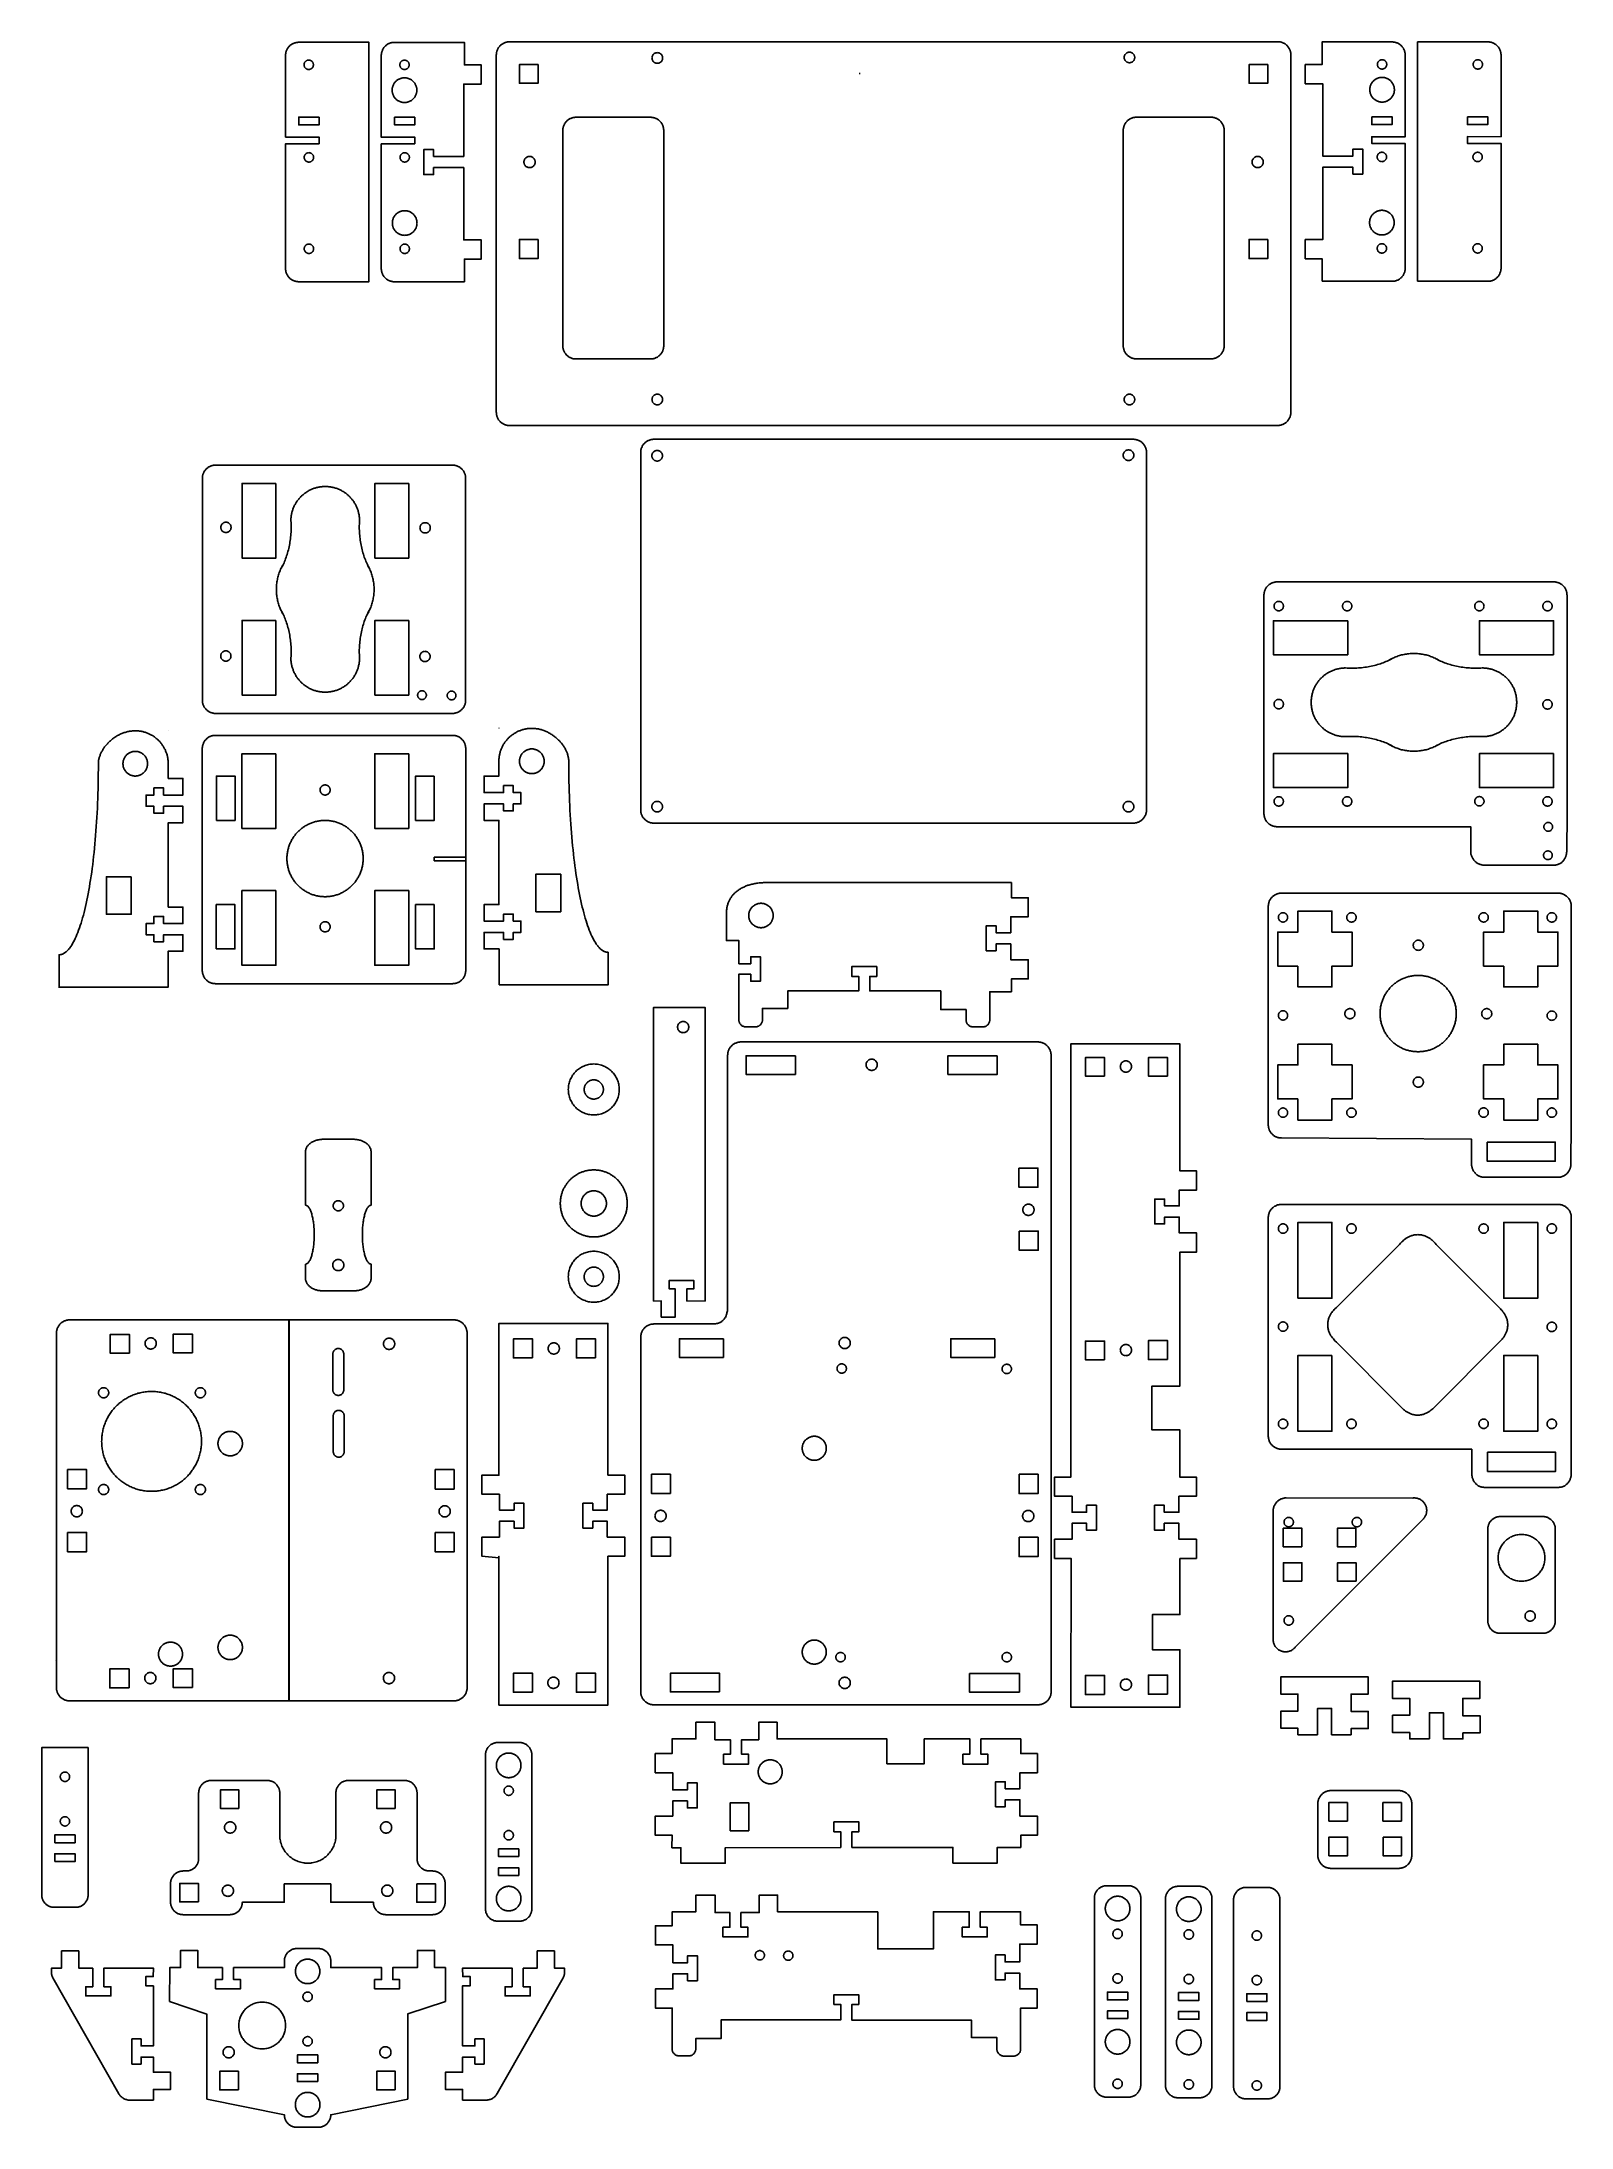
# Model space of a CAD drawing. Extents: x 83 to 577, y 5 to 678.
import ezdxf

# ---------------------------------------------------------------- set-up
doc = ezdxf.new("R2010")
doc.units = 0
doc.layers.add('LAYER_1', color=18, linetype='CONTINUOUS')

msp = doc.modelspace()

# ---------------------------------------------------------------- linework, layer by layer
at = {"layer": 'LAYER_1'}
for points in [[(161.58, 605.21), (161.58, 645.49), (172.42, 645.5), (172.42, 647.67), (161.58, 647.66), (161.58, 674.02), (161.59, 674.24), (161.6, 674.45), (161.63, 674.67), (161.67, 674.88), (161.72, 675.08), (161.77, 675.29), (161.84, 675.48), (161.92, 675.68), (162, 675.87), (162.1, 676.05), (162.2, 676.23), (162.31, 676.4), (162.43, 676.57), (162.56, 676.73), (162.69, 676.89), (162.83, 677.03), (162.98, 677.18), (163.13, 677.31), (163.3, 677.44), (163.46, 677.56), (163.64, 677.67), (163.82, 677.77), (164, 677.86), (164.19, 677.95), (164.38, 678.03), (164.58, 678.09), (164.78, 678.15), (164.99, 678.2), (165.2, 678.24), (165.41, 678.26), (165.63, 678.28), (165.85, 678.28), (188.53, 678.28), (188.53, 600.94), (165.85, 600.94), (165.63, 600.95), (165.41, 600.96), (165.2, 600.99), (164.99, 601.03), (164.78, 601.07), (164.58, 601.13), (164.38, 601.2), (164.19, 601.28), (164, 601.36), (163.82, 601.46), (163.64, 601.56), (163.46, 601.67), (163.3, 601.79), (163.13, 601.92), (162.98, 602.05), (162.83, 602.19), (162.69, 602.34), (162.56, 602.49), (162.43, 602.66), (162.31, 602.82), (162.2, 603), (162.1, 603.17), (162, 603.36), (161.92, 603.55), (161.84, 603.74), (161.77, 603.94), (161.72, 604.14), (161.67, 604.35), (161.63, 604.56), (161.6, 604.77), (161.59, 604.99)], [(192.53, 605.2), (192.53, 645.45), (203.37, 645.49), (203.37, 647.66), (192.53, 647.62), (192.54, 674.01), (192.54, 674.23), (192.56, 674.44), (192.58, 674.66), (192.62, 674.87), (192.67, 675.07), (192.73, 675.28), (192.79, 675.47), (192.87, 675.67), (192.96, 675.86), (193.05, 676.04), (193.15, 676.22), (193.26, 676.39), (193.38, 676.56), (193.51, 676.72), (193.64, 676.88), (193.79, 677.02), (193.93, 677.17), (194.09, 677.3), (194.25, 677.43), (194.42, 677.55), (194.59, 677.66), (194.77, 677.76), (194.95, 677.85), (195.14, 677.94), (195.34, 678.02), (195.53, 678.08), (195.74, 678.14), (195.94, 678.19), (196.15, 678.23), (196.37, 678.25), (196.58, 678.27), (196.8, 678.27), (219.42, 678.27), (219.42, 670.96), (224.85, 670.96), (224.85, 664.78), (219.2, 664.78), (219.2, 641.4), (209.43, 641.4), (209.43, 643.64), (206.27, 643.64), (206.27, 635.57), (209.43, 635.57), (209.43, 637.81), (219.2, 637.81), (219.2, 614.43), (224.85, 614.43), (224.85, 608.24), (219.42, 608.24), (219.42, 600.93), (196.8, 600.93), (196.58, 600.93), (196.36, 600.95), (196.15, 600.98), (195.94, 601.02), (195.73, 601.06), (195.53, 601.12), (195.33, 601.19), (195.14, 601.26), (194.95, 601.35), (194.76, 601.44), (194.59, 601.55), (194.41, 601.66), (194.24, 601.78), (194.08, 601.9), (193.93, 602.04), (193.78, 602.18), (193.64, 602.33), (193.51, 602.48), (193.38, 602.64), (193.26, 602.81), (193.15, 602.99), (193.05, 603.16), (192.95, 603.35), (192.87, 603.54), (192.79, 603.73), (192.72, 603.93), (192.66, 604.13), (192.62, 604.34), (192.58, 604.55), (192.55, 604.76), (192.54, 604.98)], [(229.71, 558.75), (229.71, 674.19), (229.72, 674.41), (229.73, 674.62), (229.76, 674.84), (229.8, 675.05), (229.85, 675.25), (229.9, 675.45), (229.97, 675.65), (230.05, 675.85), (230.13, 676.04), (230.23, 676.22), (230.33, 676.4), (230.44, 676.57), (230.56, 676.74), (230.69, 676.9), (230.82, 677.06), (230.96, 677.2), (231.11, 677.35), (231.27, 677.48), (231.43, 677.61), (231.59, 677.72), (231.77, 677.84), (231.95, 677.94), (232.13, 678.03), (232.32, 678.12), (232.51, 678.19), (232.71, 678.26), (232.91, 678.32), (233.12, 678.37), (233.33, 678.4), (233.54, 678.43), (233.76, 678.45), (233.98, 678.45), (482.24, 678.48), (482.45, 678.47), (482.67, 678.45), (482.89, 678.43), (483.1, 678.39), (483.3, 678.34), (483.5, 678.28), (483.7, 678.22), (483.9, 678.14), (484.09, 678.05), (484.27, 677.96), (484.45, 677.86), (484.62, 677.75), (484.79, 677.63), (484.95, 677.5), (485.1, 677.37), (485.25, 677.23), (485.39, 677.08), (485.53, 676.92), (485.66, 676.76), (485.77, 676.59), (485.89, 676.42), (485.99, 676.24), (486.08, 676.06), (486.17, 675.87), (486.24, 675.67), (486.31, 675.48), (486.37, 675.27), (486.42, 675.07), (486.45, 674.86), (486.48, 674.64), (486.5, 674.43), (486.5, 674.21), (486.5, 558.77), (486.5, 558.55), (486.48, 558.33), (486.45, 558.12), (486.42, 557.91), (486.37, 557.7), (486.31, 557.5), (486.24, 557.3), (486.17, 557.11), (486.08, 556.92), (485.99, 556.73), (485.89, 556.56), (485.77, 556.38), (485.66, 556.21), (485.53, 556.05), (485.39, 555.9), (485.25, 555.75), (485.1, 555.61), (484.95, 555.48), (484.79, 555.35), (484.62, 555.23), (484.45, 555.12), (484.27, 555.02), (484.09, 554.92), (483.9, 554.84), (483.7, 554.76), (483.5, 554.69), (483.3, 554.63), (483.1, 554.59), (482.89, 554.55), (482.67, 554.52), (482.45, 554.51), (482.24, 554.5), (233.98, 554.48), (233.76, 554.48), (233.54, 554.5), (233.33, 554.53), (233.12, 554.56), (232.91, 554.61), (232.71, 554.67), (232.51, 554.74), (232.32, 554.81), (232.13, 554.9), (231.95, 554.99), (231.77, 555.1), (231.59, 555.21), (231.43, 555.33), (231.27, 555.45), (231.11, 555.59), (230.96, 555.73), (230.82, 555.88), (230.69, 556.03), (230.56, 556.19), (230.44, 556.36), (230.33, 556.53), (230.23, 556.71), (230.13, 556.9), (230.05, 557.08), (229.97, 557.28), (229.9, 557.48), (229.85, 557.68), (229.8, 557.89), (229.76, 558.1), (229.73, 558.31), (229.72, 558.53)], [(283.45, 673.22), (283.44, 673.4), (283.41, 673.57), (283.37, 673.73), (283.31, 673.89), (283.24, 674.04), (283.15, 674.18), (283.06, 674.31), (282.94, 674.43), (282.82, 674.54), (282.69, 674.64), (282.55, 674.73), (282.4, 674.8), (282.24, 674.86), (282.08, 674.9), (281.91, 674.93), (281.73, 674.94), (281.56, 674.93), (281.39, 674.9), (281.22, 674.86), (281.07, 674.8), (280.92, 674.73), (280.77, 674.64), (280.64, 674.54), (280.52, 674.43), (280.41, 674.31), (280.31, 674.18), (280.23, 674.04), (280.15, 673.89), (280.1, 673.73), (280.05, 673.57), (280.03, 673.4), (280.02, 673.22), (280.03, 673.05), (280.05, 672.88), (280.1, 672.71), (280.15, 672.56), (280.23, 672.41), (280.31, 672.26), (280.41, 672.13), (280.52, 672.01), (280.64, 671.9), (280.77, 671.8), (280.92, 671.72), (281.07, 671.64), (281.22, 671.59), (281.39, 671.54), (281.56, 671.52), (281.73, 671.51), (281.91, 671.52), (282.08, 671.54), (282.24, 671.59), (282.4, 671.64), (282.55, 671.72), (282.69, 671.8), (282.82, 671.9), (282.94, 672.01), (283.06, 672.13), (283.15, 672.26), (283.24, 672.41), (283.31, 672.56), (283.37, 672.71), (283.41, 672.88), (283.44, 673.05)], [(436.03, 673.39), (436.03, 673.57), (436, 673.74), (435.96, 673.9), (435.9, 674.06), (435.83, 674.21), (435.74, 674.35), (435.64, 674.48), (435.53, 674.61), (435.41, 674.72), (435.28, 674.82), (435.14, 674.9), (434.99, 674.97), (434.83, 675.03), (434.67, 675.07), (434.5, 675.1), (434.32, 675.11), (434.15, 675.1), (433.98, 675.07), (433.81, 675.03), (433.65, 674.97), (433.5, 674.9), (433.36, 674.82), (433.23, 674.72), (433.11, 674.61), (433, 674.48), (432.9, 674.35), (432.81, 674.21), (432.74, 674.06), (432.68, 673.9), (432.64, 673.74), (432.62, 673.57), (432.61, 673.39), (432.62, 673.22), (432.64, 673.05), (432.68, 672.88), (432.74, 672.73), (432.81, 672.58), (432.9, 672.44), (433, 672.3), (433.11, 672.18), (433.23, 672.07), (433.36, 671.97), (433.5, 671.89), (433.65, 671.82), (433.81, 671.76), (433.98, 671.72), (434.15, 671.69), (434.32, 671.68), (434.5, 671.69), (434.67, 671.72), (434.83, 671.76), (434.99, 671.82), (435.14, 671.89), (435.28, 671.97), (435.41, 672.07), (435.53, 672.18), (435.64, 672.3), (435.74, 672.44), (435.83, 672.58), (435.9, 672.73), (435.96, 672.88), (436, 673.05), (436.03, 673.22)], [(496.58, 601.06), (519.2, 601.06), (519.42, 601.06), (519.64, 601.08), (519.85, 601.11), (520.06, 601.15), (520.27, 601.19), (520.47, 601.25), (520.67, 601.32), (520.86, 601.39), (521.05, 601.48), (521.24, 601.57), (521.41, 601.68), (521.59, 601.79), (521.76, 601.91), (521.92, 602.03), (522.07, 602.17), (522.22, 602.31), (522.36, 602.46), (522.5, 602.61), (522.62, 602.77), (522.74, 602.94), (522.85, 603.11), (522.95, 603.29), (523.05, 603.48), (523.13, 603.67), (523.21, 603.86), (523.28, 604.06), (523.34, 604.26), (523.38, 604.47), (523.42, 604.68), (523.45, 604.89), (523.46, 605.11), (523.47, 605.33), (523.47, 645.58), (512.63, 645.62), (512.63, 647.79), (523.47, 647.75), (523.46, 674.14), (523.46, 674.36), (523.44, 674.57), (523.42, 674.79), (523.38, 675), (523.33, 675.2), (523.27, 675.4), (523.21, 675.6), (523.13, 675.8), (523.04, 675.99), (522.95, 676.17), (522.85, 676.35), (522.74, 676.52), (522.62, 676.69), (522.49, 676.85), (522.36, 677.01), (522.21, 677.15), (522.07, 677.3), (521.91, 677.43), (521.75, 677.56), (521.58, 677.67), (521.41, 677.79), (521.23, 677.89), (521.05, 677.98), (520.86, 678.07), (520.66, 678.14), (520.47, 678.21), (520.26, 678.27), (520.06, 678.32), (519.85, 678.35), (519.63, 678.38), (519.42, 678.4), (519.2, 678.4), (496.58, 678.4), (496.58, 671.09), (491.15, 671.09), (491.15, 664.91), (496.8, 664.91), (496.8, 641.52), (506.57, 641.52), (506.57, 643.77), (509.72, 643.77), (509.72, 635.7), (506.57, 635.7), (506.57, 637.94), (496.8, 637.94), (496.8, 614.56), (491.15, 614.56), (491.15, 608.37), (496.58, 608.37)], [(527.47, 601.07), (527.47, 678.41), (550.15, 678.41), (550.37, 678.41), (550.59, 678.39), (550.8, 678.36), (551.01, 678.33), (551.22, 678.28), (551.42, 678.22), (551.62, 678.15), (551.81, 678.08), (552, 677.99), (552.18, 677.9), (552.36, 677.8), (552.54, 677.68), (552.7, 677.57), (552.87, 677.44), (553.02, 677.3), (553.17, 677.16), (553.31, 677.02), (553.44, 676.86), (553.57, 676.7), (553.69, 676.53), (553.8, 676.36), (553.9, 676.18), (554, 676), (554.08, 675.81), (554.16, 675.61), (554.23, 675.42), (554.28, 675.21), (554.33, 675.01), (554.37, 674.8), (554.4, 674.58), (554.41, 674.37), (554.42, 674.15), (554.42, 647.79), (543.58, 647.8), (543.58, 645.63), (554.42, 645.62), (554.42, 605.34), (554.41, 605.12), (554.4, 604.9), (554.37, 604.69), (554.33, 604.48), (554.28, 604.27), (554.23, 604.07), (554.16, 603.87), (554.08, 603.68), (554, 603.49), (553.9, 603.3), (553.8, 603.12), (553.69, 602.95), (553.57, 602.78), (553.44, 602.62), (553.31, 602.47), (553.17, 602.32), (553.02, 602.18), (552.87, 602.04), (552.7, 601.92), (552.54, 601.8), (552.36, 601.69), (552.18, 601.58), (552, 601.49), (551.81, 601.4), (551.62, 601.33), (551.42, 601.26), (551.22, 601.2), (551.01, 601.16), (550.8, 601.12), (550.59, 601.09), (550.37, 601.07), (550.15, 601.07)], [(170.59, 671.02), (170.58, 670.87), (170.56, 670.71), (170.52, 670.57), (170.47, 670.43), (170.41, 670.3), (170.33, 670.17), (170.25, 670.06), (170.15, 669.95), (170.04, 669.85), (169.92, 669.77), (169.8, 669.69), (169.67, 669.63), (169.53, 669.58), (169.38, 669.54), (169.23, 669.51), (169.08, 669.51), (168.92, 669.51), (168.77, 669.54), (168.63, 669.58), (168.49, 669.63), (168.36, 669.69), (168.23, 669.77), (168.12, 669.85), (168.01, 669.95), (167.91, 670.06), (167.83, 670.17), (167.75, 670.3), (167.69, 670.43), (167.64, 670.57), (167.6, 670.71), (167.58, 670.87), (167.57, 671.02), (167.58, 671.17), (167.6, 671.32), (167.64, 671.47), (167.69, 671.61), (167.75, 671.74), (167.83, 671.86), (167.91, 671.98), (168.01, 672.09), (168.12, 672.19), (168.23, 672.27), (168.36, 672.35), (168.49, 672.41), (168.63, 672.46), (168.77, 672.5), (168.92, 672.52), (169.08, 672.53), (169.23, 672.52), (169.38, 672.5), (169.53, 672.46), (169.67, 672.41), (169.8, 672.35), (169.92, 672.27), (170.04, 672.19), (170.15, 672.09), (170.25, 671.98), (170.33, 671.86), (170.41, 671.74), (170.47, 671.61), (170.52, 671.47), (170.56, 671.32), (170.58, 671.17)], [(201.54, 671.01), (201.53, 670.86), (201.51, 670.71), (201.47, 670.56), (201.42, 670.42), (201.36, 670.29), (201.28, 670.16), (201.2, 670.05), (201.1, 669.94), (200.99, 669.84), (200.87, 669.76), (200.75, 669.68), (200.62, 669.62), (200.48, 669.57), (200.33, 669.53), (200.18, 669.51), (200.03, 669.5), (199.87, 669.51), (199.72, 669.53), (199.58, 669.57), (199.44, 669.62), (199.31, 669.68), (199.18, 669.76), (199.07, 669.84), (198.96, 669.94), (198.86, 670.05), (198.77, 670.16), (198.7, 670.29), (198.63, 670.42), (198.58, 670.56), (198.55, 670.71), (198.52, 670.86), (198.52, 671.01), (198.52, 671.16), (198.55, 671.31), (198.58, 671.46), (198.63, 671.6), (198.7, 671.73), (198.77, 671.85), (198.86, 671.97), (198.96, 672.08), (199.07, 672.18), (199.18, 672.26), (199.31, 672.34), (199.44, 672.4), (199.58, 672.45), (199.72, 672.49), (199.87, 672.51), (200.03, 672.52), (200.18, 672.51), (200.33, 672.49), (200.48, 672.45), (200.62, 672.4), (200.75, 672.34), (200.87, 672.26), (200.99, 672.18), (201.1, 672.08), (201.2, 671.97), (201.28, 671.85), (201.36, 671.73), (201.42, 671.6), (201.47, 671.46), (201.51, 671.31), (201.53, 671.16)], [(243.22, 671.09), (237.17, 671.09), (237.17, 665.03), (243.22, 665.03)], [(479.05, 671.09), (473, 671.09), (473, 665.03), (479.05, 665.03)], [(514.46, 671.14), (514.47, 670.98), (514.49, 670.83), (514.53, 670.69), (514.58, 670.55), (514.64, 670.42), (514.72, 670.29), (514.8, 670.18), (514.9, 670.07), (515.01, 669.97), (515.13, 669.88), (515.25, 669.81), (515.38, 669.75), (515.52, 669.69), (515.67, 669.66), (515.82, 669.63), (515.97, 669.63), (516.13, 669.63), (516.28, 669.66), (516.42, 669.69), (516.56, 669.75), (516.69, 669.81), (516.82, 669.88), (516.93, 669.97), (517.04, 670.07), (517.14, 670.18), (517.23, 670.29), (517.3, 670.42), (517.37, 670.55), (517.42, 670.69), (517.45, 670.83), (517.48, 670.98), (517.48, 671.14), (517.48, 671.29), (517.45, 671.44), (517.42, 671.59), (517.37, 671.73), (517.3, 671.86), (517.23, 671.98), (517.14, 672.1), (517.04, 672.21), (516.93, 672.31), (516.82, 672.39), (516.69, 672.47), (516.56, 672.53), (516.42, 672.58), (516.28, 672.62), (516.13, 672.64), (515.97, 672.65), (515.82, 672.64), (515.67, 672.62), (515.52, 672.58), (515.38, 672.53), (515.25, 672.47), (515.13, 672.39), (515.01, 672.31), (514.9, 672.21), (514.8, 672.1), (514.72, 671.98), (514.64, 671.86), (514.58, 671.73), (514.53, 671.59), (514.49, 671.44), (514.47, 671.29)], [(545.41, 671.15), (545.42, 670.99), (545.44, 670.84), (545.48, 670.7), (545.53, 670.56), (545.59, 670.43), (545.67, 670.3), (545.75, 670.19), (545.85, 670.08), (545.96, 669.98), (546.07, 669.89), (546.2, 669.82), (546.33, 669.76), (546.47, 669.7), (546.62, 669.67), (546.77, 669.64), (546.92, 669.64), (547.07, 669.64), (547.22, 669.67), (547.37, 669.7), (547.51, 669.76), (547.64, 669.82), (547.77, 669.89), (547.88, 669.98), (547.99, 670.08), (548.09, 670.19), (548.17, 670.3), (548.25, 670.43), (548.31, 670.56), (548.36, 670.7), (548.4, 670.84), (548.42, 670.99), (548.43, 671.15), (548.42, 671.3), (548.4, 671.45), (548.36, 671.6), (548.31, 671.74), (548.25, 671.87), (548.17, 671.99), (548.09, 672.11), (547.99, 672.22), (547.88, 672.32), (547.77, 672.4), (547.64, 672.48), (547.51, 672.54), (547.37, 672.59), (547.22, 672.63), (547.07, 672.65), (546.92, 672.66), (546.77, 672.65), (546.62, 672.63), (546.47, 672.59), (546.33, 672.54), (546.2, 672.48), (546.07, 672.4), (545.96, 672.32), (545.85, 672.22), (545.75, 672.11), (545.67, 671.99), (545.59, 671.87), (545.53, 671.74), (545.48, 671.6), (545.44, 671.45), (545.42, 671.3)], [(204.01, 662.83), (204.01, 662.62), (203.99, 662.42), (203.97, 662.22), (203.93, 662.03), (203.89, 661.83), (203.83, 661.64), (203.77, 661.46), (203.7, 661.28), (203.62, 661.1), (203.53, 660.93), (203.43, 660.76), (203.33, 660.6), (203.22, 660.44), (203.1, 660.29), (202.98, 660.15), (202.84, 660.01), (202.71, 659.88), (202.56, 659.75), (202.41, 659.64), (202.26, 659.53), (202.09, 659.42), (201.93, 659.33), (201.76, 659.24), (201.58, 659.16), (201.4, 659.09), (201.21, 659.02), (201.02, 658.97), (200.83, 658.93), (200.64, 658.89), (200.44, 658.87), (200.23, 658.85), (200.03, 658.85), (199.82, 658.85), (199.62, 658.87), (199.42, 658.89), (199.23, 658.93), (199.03, 658.97), (198.84, 659.02), (198.66, 659.09), (198.48, 659.16), (198.3, 659.24), (198.13, 659.33), (197.96, 659.42), (197.8, 659.53), (197.65, 659.64), (197.5, 659.75), (197.35, 659.88), (197.21, 660.01), (197.08, 660.15), (196.96, 660.29), (196.84, 660.44), (196.73, 660.6), (196.62, 660.76), (196.53, 660.93), (196.44, 661.1), (196.36, 661.28), (196.29, 661.46), (196.22, 661.64), (196.17, 661.83), (196.13, 662.03), (196.09, 662.22), (196.07, 662.42), (196.05, 662.62), (196.05, 662.83), (196.05, 663.03), (196.07, 663.24), (196.09, 663.43), (196.13, 663.63), (196.17, 663.82), (196.22, 664.01), (196.29, 664.2), (196.36, 664.38), (196.44, 664.56), (196.53, 664.73), (196.62, 664.89), (196.73, 665.06), (196.84, 665.21), (196.96, 665.36), (197.08, 665.51), (197.21, 665.64), (197.35, 665.78), (197.5, 665.9), (197.65, 666.02), (197.8, 666.13), (197.96, 666.23), (198.13, 666.33), (198.3, 666.42), (198.48, 666.5), (198.66, 666.57), (198.84, 666.63), (199.03, 666.69), (199.23, 666.73), (199.42, 666.77), (199.62, 666.79), (199.82, 666.81), (200.03, 666.81), (200.23, 666.81), (200.44, 666.79), (200.64, 666.77), (200.83, 666.73), (201.02, 666.69), (201.21, 666.63), (201.4, 666.57), (201.58, 666.5), (201.76, 666.42), (201.93, 666.33), (202.09, 666.23), (202.26, 666.13), (202.41, 666.02), (202.56, 665.9), (202.71, 665.78), (202.84, 665.64), (202.98, 665.51), (203.1, 665.36), (203.22, 665.21), (203.33, 665.06), (203.43, 664.89), (203.53, 664.73), (203.62, 664.56), (203.7, 664.38), (203.77, 664.2), (203.83, 664.01), (203.89, 663.82), (203.93, 663.63), (203.97, 663.43), (203.99, 663.24), (204.01, 663.03)], [(511.99, 662.96), (511.99, 662.75), (512.01, 662.55), (512.03, 662.35), (512.07, 662.15), (512.11, 661.96), (512.17, 661.77), (512.23, 661.59), (512.3, 661.41), (512.38, 661.23), (512.47, 661.06), (512.57, 660.89), (512.67, 660.73), (512.78, 660.57), (512.9, 660.42), (513.02, 660.28), (513.16, 660.14), (513.29, 660.01), (513.44, 659.88), (513.59, 659.77), (513.74, 659.65), (513.91, 659.55), (514.07, 659.45), (514.24, 659.37), (514.42, 659.29), (514.6, 659.22), (514.79, 659.15), (514.98, 659.1), (515.17, 659.06), (515.36, 659.02), (515.56, 658.99), (515.77, 658.98), (515.97, 658.97), (516.18, 658.98), (516.38, 658.99), (516.58, 659.02), (516.77, 659.06), (516.97, 659.1), (517.16, 659.15), (517.34, 659.22), (517.52, 659.29), (517.7, 659.37), (517.87, 659.45), (518.04, 659.55), (518.2, 659.65), (518.35, 659.77), (518.51, 659.88), (518.65, 660.01), (518.79, 660.14), (518.92, 660.28), (519.04, 660.42), (519.16, 660.57), (519.27, 660.73), (519.38, 660.89), (519.47, 661.06), (519.56, 661.23), (519.64, 661.41), (519.71, 661.59), (519.78, 661.77), (519.83, 661.96), (519.87, 662.15), (519.91, 662.35), (519.93, 662.55), (519.95, 662.75), (519.95, 662.96), (519.95, 663.16), (519.93, 663.36), (519.91, 663.56), (519.87, 663.76), (519.83, 663.95), (519.78, 664.14), (519.71, 664.33), (519.64, 664.51), (519.56, 664.68), (519.47, 664.86), (519.38, 665.02), (519.27, 665.18), (519.16, 665.34), (519.04, 665.49), (518.92, 665.64), (518.79, 665.77), (518.65, 665.91), (518.51, 666.03), (518.35, 666.15), (518.2, 666.26), (518.04, 666.36), (517.87, 666.46), (517.7, 666.55), (517.52, 666.63), (517.34, 666.7), (517.16, 666.76), (516.97, 666.81), (516.77, 666.86), (516.58, 666.89), (516.38, 666.92), (516.18, 666.93), (515.97, 666.94), (515.77, 666.93), (515.56, 666.92), (515.36, 666.89), (515.17, 666.86), (514.98, 666.81), (514.79, 666.76), (514.6, 666.7), (514.42, 666.63), (514.24, 666.55), (514.07, 666.46), (513.91, 666.36), (513.74, 666.26), (513.59, 666.15), (513.44, 666.03), (513.29, 665.91), (513.16, 665.77), (513.02, 665.64), (512.9, 665.49), (512.78, 665.34), (512.67, 665.18), (512.57, 665.02), (512.47, 664.86), (512.38, 664.68), (512.3, 664.51), (512.23, 664.33), (512.17, 664.14), (512.11, 663.95), (512.07, 663.76), (512.03, 663.56), (512.01, 663.36), (511.99, 663.16)], [(172.42, 654.1), (165.87, 654.1), (165.87, 651.58), (172.42, 651.58)], [(203.37, 654.09), (196.82, 654.09), (196.82, 651.57), (203.37, 651.57)], [(251.18, 580.25), (251.18, 649.79), (251.18, 650.01), (251.2, 650.22), (251.23, 650.44), (251.26, 650.65), (251.31, 650.85), (251.37, 651.06), (251.44, 651.25), (251.51, 651.45), (251.6, 651.64), (251.69, 651.82), (251.79, 652), (251.91, 652.17), (252.02, 652.34), (252.15, 652.5), (252.29, 652.66), (252.43, 652.8), (252.58, 652.95), (252.73, 653.08), (252.89, 653.21), (253.06, 653.33), (253.23, 653.44), (253.41, 653.54), (253.59, 653.63), (253.78, 653.72), (253.98, 653.8), (254.18, 653.86), (254.38, 653.92), (254.58, 653.97), (254.8, 654.01), (255.01, 654.03), (255.23, 654.05), (255.45, 654.05), (279.53, 654.05), (279.75, 654.05), (279.97, 654.03), (280.18, 654.01), (280.39, 653.97), (280.6, 653.92), (280.8, 653.86), (281, 653.8), (281.2, 653.72), (281.38, 653.63), (281.57, 653.54), (281.75, 653.44), (281.92, 653.33), (282.09, 653.21), (282.25, 653.08), (282.4, 652.95), (282.55, 652.8), (282.69, 652.66), (282.83, 652.5), (282.95, 652.34), (283.07, 652.17), (283.18, 652), (283.29, 651.82), (283.38, 651.64), (283.47, 651.45), (283.54, 651.25), (283.61, 651.06), (283.67, 650.85), (283.72, 650.65), (283.75, 650.44), (283.78, 650.22), (283.8, 650.01), (283.8, 649.79), (283.8, 580.25), (283.8, 580.03), (283.78, 579.82), (283.75, 579.6), (283.72, 579.39), (283.67, 579.19), (283.61, 578.98), (283.54, 578.79), (283.47, 578.59), (283.38, 578.4), (283.29, 578.22), (283.18, 578.04), (283.07, 577.87), (282.95, 577.7), (282.83, 577.54), (282.69, 577.38), (282.55, 577.24), (282.4, 577.09), (282.25, 576.96), (282.09, 576.83), (281.92, 576.71), (281.75, 576.6), (281.57, 576.5), (281.38, 576.41), (281.2, 576.32), (281, 576.24), (280.8, 576.18), (280.6, 576.12), (280.39, 576.07), (280.18, 576.04), (279.97, 576.01), (279.75, 575.99), (279.53, 575.99), (255.45, 575.99), (255.23, 575.99), (255.01, 576.01), (254.8, 576.04), (254.58, 576.07), (254.38, 576.12), (254.18, 576.18), (253.98, 576.24), (253.78, 576.32), (253.59, 576.41), (253.41, 576.5), (253.23, 576.6), (253.06, 576.71), (252.89, 576.83), (252.73, 576.96), (252.58, 577.09), (252.43, 577.24), (252.29, 577.38), (252.15, 577.54), (252.02, 577.7), (251.91, 577.87), (251.79, 578.04), (251.69, 578.22), (251.6, 578.4), (251.51, 578.59), (251.44, 578.79), (251.37, 578.98), (251.31, 579.19), (251.26, 579.39), (251.23, 579.6), (251.2, 579.82), (251.18, 580.03)], [(432.33, 580.28), (432.33, 649.81), (432.33, 650.03), (432.35, 650.25), (432.37, 650.46), (432.41, 650.67), (432.46, 650.88), (432.52, 651.08), (432.58, 651.28), (432.66, 651.47), (432.75, 651.66), (432.84, 651.84), (432.94, 652.02), (433.05, 652.2), (433.17, 652.36), (433.3, 652.52), (433.43, 652.68), (433.58, 652.83), (433.72, 652.97), (433.88, 653.1), (434.04, 653.23), (434.21, 653.35), (434.38, 653.46), (434.56, 653.56), (434.74, 653.66), (434.93, 653.74), (435.13, 653.82), (435.32, 653.89), (435.53, 653.94), (435.73, 653.99), (435.94, 654.03), (436.16, 654.05), (436.37, 654.07), (436.59, 654.08), (460.68, 654.08), (460.9, 654.07), (461.12, 654.05), (461.33, 654.03), (461.54, 653.99), (461.75, 653.94), (461.95, 653.89), (462.15, 653.82), (462.34, 653.74), (462.53, 653.66), (462.72, 653.56), (462.9, 653.46), (463.07, 653.35), (463.24, 653.23), (463.4, 653.1), (463.55, 652.97), (463.7, 652.83), (463.84, 652.68), (463.98, 652.52), (464.1, 652.36), (464.22, 652.2), (464.33, 652.02), (464.44, 651.84), (464.53, 651.66), (464.62, 651.47), (464.69, 651.28), (464.76, 651.08), (464.82, 650.88), (464.86, 650.67), (464.9, 650.46), (464.93, 650.25), (464.95, 650.03), (464.95, 649.81), (464.95, 580.28), (464.95, 580.06), (464.93, 579.84), (464.9, 579.63), (464.86, 579.42), (464.82, 579.21), (464.76, 579.01), (464.69, 578.81), (464.62, 578.62), (464.53, 578.43), (464.44, 578.24), (464.33, 578.06), (464.22, 577.89), (464.1, 577.72), (463.98, 577.56), (463.84, 577.41), (463.7, 577.26), (463.55, 577.12), (463.4, 576.98), (463.24, 576.86), (463.07, 576.74), (462.9, 576.63), (462.72, 576.52), (462.53, 576.43), (462.34, 576.34), (462.15, 576.27), (461.95, 576.2), (461.75, 576.14), (461.54, 576.1), (461.33, 576.06), (461.12, 576.03), (460.9, 576.01), (460.68, 576.01), (436.59, 576.01), (436.37, 576.01), (436.16, 576.03), (435.94, 576.06), (435.73, 576.1), (435.53, 576.14), (435.32, 576.2), (435.13, 576.27), (434.93, 576.34), (434.74, 576.43), (434.56, 576.52), (434.38, 576.63), (434.21, 576.74), (434.04, 576.86), (433.88, 576.98), (433.72, 577.12), (433.58, 577.26), (433.43, 577.41), (433.3, 577.56), (433.17, 577.72), (433.05, 577.89), (432.94, 578.06), (432.84, 578.24), (432.75, 578.43), (432.66, 578.62), (432.58, 578.81), (432.52, 579.01), (432.46, 579.21), (432.41, 579.42), (432.37, 579.63), (432.35, 579.84), (432.33, 580.06)], [(512.63, 654.22), (519.18, 654.22), (519.18, 651.7), (512.63, 651.7)], [(543.58, 654.23), (550.13, 654.23), (550.13, 651.71), (543.58, 651.71)], [(170.66, 641.11), (170.65, 640.96), (170.63, 640.81), (170.59, 640.66), (170.54, 640.53), (170.47, 640.39), (170.4, 640.27), (170.31, 640.15), (170.21, 640.04), (170.11, 639.95), (169.99, 639.86), (169.87, 639.78), (169.73, 639.72), (169.59, 639.67), (169.45, 639.63), (169.3, 639.61), (169.14, 639.6), (168.99, 639.61), (168.84, 639.63), (168.69, 639.67), (168.56, 639.72), (168.42, 639.78), (168.3, 639.86), (168.18, 639.95), (168.07, 640.04), (167.98, 640.15), (167.89, 640.27), (167.81, 640.39), (167.75, 640.53), (167.7, 640.66), (167.66, 640.81), (167.64, 640.96), (167.63, 641.11), (167.64, 641.27), (167.66, 641.42), (167.7, 641.56), (167.75, 641.7), (167.81, 641.83), (167.89, 641.96), (167.98, 642.08), (168.07, 642.18), (168.18, 642.28), (168.3, 642.37), (168.42, 642.44), (168.56, 642.51), (168.69, 642.56), (168.84, 642.6), (168.99, 642.62), (169.14, 642.63), (169.3, 642.62), (169.45, 642.6), (169.59, 642.56), (169.73, 642.51), (169.87, 642.44), (169.99, 642.37), (170.11, 642.28), (170.21, 642.18), (170.31, 642.08), (170.4, 641.96), (170.47, 641.83), (170.54, 641.7), (170.59, 641.56), (170.63, 641.42), (170.65, 641.27)], [(201.61, 641.1), (201.6, 640.95), (201.58, 640.8), (201.54, 640.65), (201.49, 640.52), (201.42, 640.38), (201.35, 640.26), (201.26, 640.14), (201.16, 640.03), (201.06, 639.94), (200.94, 639.85), (200.81, 639.77), (200.68, 639.71), (200.54, 639.66), (200.4, 639.62), (200.25, 639.6), (200.09, 639.59), (199.94, 639.6), (199.79, 639.62), (199.64, 639.66), (199.5, 639.71), (199.37, 639.77), (199.25, 639.85), (199.13, 639.94), (199.02, 640.03), (198.93, 640.14), (198.84, 640.26), (198.76, 640.38), (198.7, 640.52), (198.65, 640.65), (198.61, 640.8), (198.59, 640.95), (198.58, 641.1), (198.59, 641.26), (198.61, 641.41), (198.65, 641.55), (198.7, 641.69), (198.76, 641.82), (198.84, 641.95), (198.93, 642.07), (199.02, 642.17), (199.13, 642.27), (199.25, 642.36), (199.37, 642.43), (199.5, 642.5), (199.64, 642.55), (199.79, 642.59), (199.94, 642.61), (200.09, 642.62), (200.25, 642.61), (200.4, 642.59), (200.54, 642.55), (200.68, 642.5), (200.81, 642.43), (200.94, 642.36), (201.06, 642.27), (201.16, 642.17), (201.26, 642.07), (201.35, 641.95), (201.42, 641.82), (201.49, 641.69), (201.54, 641.55), (201.58, 641.41), (201.6, 641.26)], [(242.26, 639.61), (242.25, 639.79), (242.22, 639.97), (242.18, 640.15), (242.12, 640.31), (242.04, 640.47), (241.95, 640.62), (241.84, 640.76), (241.73, 640.89), (241.6, 641.01), (241.46, 641.11), (241.31, 641.2), (241.15, 641.28), (240.98, 641.34), (240.81, 641.38), (240.63, 641.41), (240.44, 641.42), (240.26, 641.41), (240.08, 641.38), (239.9, 641.34), (239.74, 641.28), (239.58, 641.2), (239.43, 641.11), (239.29, 641.01), (239.16, 640.89), (239.04, 640.76), (238.94, 640.62), (238.85, 640.47), (238.77, 640.31), (238.71, 640.15), (238.67, 639.97), (238.64, 639.79), (238.63, 639.61), (238.64, 639.42), (238.67, 639.24), (238.71, 639.07), (238.77, 638.9), (238.85, 638.74), (238.94, 638.59), (239.04, 638.45), (239.16, 638.32), (239.29, 638.21), (239.43, 638.1), (239.58, 638.01), (239.74, 637.93), (239.9, 637.87), (240.08, 637.83), (240.26, 637.8), (240.44, 637.79), (240.63, 637.8), (240.81, 637.83), (240.98, 637.87), (241.15, 637.93), (241.31, 638.01), (241.46, 638.1), (241.6, 638.21), (241.73, 638.32), (241.84, 638.45), (241.95, 638.59), (242.04, 638.74), (242.12, 638.9), (242.18, 639.07), (242.22, 639.24), (242.25, 639.42)], [(477.59, 639.61), (477.58, 639.79), (477.55, 639.97), (477.5, 640.15), (477.44, 640.31), (477.37, 640.47), (477.27, 640.62), (477.17, 640.76), (477.05, 640.89), (476.92, 641.01), (476.78, 641.11), (476.63, 641.2), (476.48, 641.28), (476.31, 641.34), (476.13, 641.39), (475.95, 641.41), (475.77, 641.42), (475.58, 641.41), (475.4, 641.39), (475.23, 641.34), (475.06, 641.28), (474.9, 641.2), (474.75, 641.11), (474.61, 641.01), (474.49, 640.89), (474.37, 640.76), (474.26, 640.62), (474.17, 640.47), (474.1, 640.31), (474.04, 640.15), (473.99, 639.97), (473.96, 639.79), (473.95, 639.61), (473.96, 639.42), (473.99, 639.24), (474.04, 639.07), (474.1, 638.9), (474.17, 638.74), (474.26, 638.59), (474.37, 638.45), (474.49, 638.32), (474.61, 638.21), (474.75, 638.1), (474.9, 638.01), (475.06, 637.93), (475.23, 637.87), (475.4, 637.83), (475.58, 637.8), (475.77, 637.79), (475.95, 637.8), (476.13, 637.83), (476.31, 637.87), (476.48, 637.93), (476.63, 638.01), (476.78, 638.1), (476.92, 638.21), (477.05, 638.32), (477.17, 638.45), (477.27, 638.59), (477.37, 638.74), (477.44, 638.9), (477.5, 639.07), (477.55, 639.24), (477.58, 639.42)], [(514.39, 641.23), (514.4, 641.08), (514.42, 640.93), (514.46, 640.78), (514.51, 640.64), (514.58, 640.51), (514.65, 640.39), (514.74, 640.27), (514.84, 640.16), (514.94, 640.07), (515.06, 639.98), (515.19, 639.9), (515.32, 639.84), (515.46, 639.79), (515.6, 639.75), (515.75, 639.73), (515.91, 639.72), (516.06, 639.73), (516.21, 639.75), (516.36, 639.79), (516.5, 639.84), (516.63, 639.9), (516.75, 639.98), (516.87, 640.07), (516.98, 640.16), (517.07, 640.27), (517.16, 640.39), (517.24, 640.51), (517.3, 640.64), (517.35, 640.78), (517.39, 640.93), (517.41, 641.08), (517.42, 641.23), (517.41, 641.39), (517.39, 641.54), (517.35, 641.68), (517.3, 641.82), (517.24, 641.95), (517.16, 642.08), (517.07, 642.2), (516.98, 642.3), (516.87, 642.4), (516.75, 642.49), (516.63, 642.56), (516.5, 642.63), (516.36, 642.68), (516.21, 642.71), (516.06, 642.74), (515.91, 642.75), (515.75, 642.74), (515.6, 642.71), (515.46, 642.68), (515.32, 642.63), (515.19, 642.56), (515.06, 642.49), (514.94, 642.4), (514.84, 642.3), (514.74, 642.2), (514.65, 642.08), (514.58, 641.95), (514.51, 641.82), (514.46, 641.68), (514.42, 641.54), (514.4, 641.39)], [(545.34, 641.24), (545.35, 641.09), (545.37, 640.94), (545.41, 640.79), (545.46, 640.65), (545.53, 640.52), (545.6, 640.4), (545.69, 640.28), (545.79, 640.17), (545.89, 640.08), (546.01, 639.99), (546.13, 639.91), (546.27, 639.85), (546.41, 639.8), (546.55, 639.76), (546.7, 639.74), (546.85, 639.73), (547.01, 639.74), (547.16, 639.76), (547.3, 639.8), (547.44, 639.85), (547.58, 639.91), (547.7, 639.99), (547.82, 640.08), (547.92, 640.17), (548.02, 640.28), (548.11, 640.4), (548.19, 640.52), (548.25, 640.65), (548.3, 640.79), (548.34, 640.94), (548.36, 641.09), (548.37, 641.24), (548.36, 641.4), (548.34, 641.55), (548.3, 641.69), (548.25, 641.83), (548.19, 641.96), (548.11, 642.09), (548.02, 642.2), (547.92, 642.31), (547.82, 642.41), (547.7, 642.5), (547.58, 642.57), (547.44, 642.64), (547.3, 642.69), (547.16, 642.72), (547.01, 642.75), (546.85, 642.76), (546.7, 642.75), (546.55, 642.72), (546.41, 642.69), (546.27, 642.64), (546.13, 642.57), (546.01, 642.5), (545.89, 642.41), (545.79, 642.31), (545.69, 642.2), (545.6, 642.09), (545.53, 641.96), (545.46, 641.83), (545.41, 641.69), (545.37, 641.55), (545.35, 641.4)], [(204.08, 619.9), (204.07, 619.7), (204.06, 619.5), (204.03, 619.3), (204, 619.1), (203.95, 618.91), (203.9, 618.72), (203.84, 618.53), (203.76, 618.35), (203.68, 618.18), (203.6, 618), (203.5, 617.84), (203.4, 617.68), (203.29, 617.52), (203.17, 617.37), (203.04, 617.23), (202.91, 617.09), (202.77, 616.95), (202.63, 616.83), (202.48, 616.71), (202.32, 616.6), (202.16, 616.5), (201.99, 616.4), (201.82, 616.31), (201.64, 616.23), (201.46, 616.16), (201.28, 616.1), (201.09, 616.05), (200.9, 616), (200.7, 615.97), (200.5, 615.94), (200.3, 615.93), (200.09, 615.92), (199.89, 615.93), (199.69, 615.94), (199.49, 615.97), (199.29, 616), (199.1, 616.05), (198.91, 616.1), (198.72, 616.16), (198.54, 616.23), (198.37, 616.31), (198.19, 616.4), (198.03, 616.5), (197.87, 616.6), (197.71, 616.71), (197.56, 616.83), (197.42, 616.95), (197.28, 617.09), (197.15, 617.23), (197.02, 617.37), (196.9, 617.52), (196.79, 617.68), (196.69, 617.84), (196.59, 618), (196.5, 618.18), (196.42, 618.35), (196.35, 618.53), (196.29, 618.72), (196.24, 618.91), (196.19, 619.1), (196.16, 619.3), (196.13, 619.5), (196.12, 619.7), (196.11, 619.9), (196.12, 620.11), (196.13, 620.31), (196.16, 620.51), (196.19, 620.71), (196.24, 620.9), (196.29, 621.09), (196.35, 621.27), (196.42, 621.45), (196.5, 621.63), (196.59, 621.8), (196.69, 621.97), (196.79, 622.13), (196.9, 622.29), (197.02, 622.44), (197.15, 622.58), (197.28, 622.72), (197.42, 622.85), (197.56, 622.98), (197.71, 623.09), (197.87, 623.21), (198.03, 623.31), (198.19, 623.41), (198.37, 623.49), (198.54, 623.57), (198.72, 623.64), (198.91, 623.71), (199.1, 623.76), (199.29, 623.81), (199.49, 623.84), (199.69, 623.87), (199.89, 623.88), (200.09, 623.89), (200.3, 623.88), (200.5, 623.87), (200.7, 623.84), (200.9, 623.81), (201.09, 623.76), (201.28, 623.71), (201.46, 623.64), (201.64, 623.57), (201.82, 623.49), (201.99, 623.41), (202.16, 623.31), (202.32, 623.21), (202.48, 623.09), (202.63, 622.98), (202.77, 622.85), (202.91, 622.72), (203.04, 622.58), (203.17, 622.44), (203.29, 622.29), (203.4, 622.13), (203.5, 621.97), (203.6, 621.8), (203.68, 621.63), (203.76, 621.45), (203.84, 621.27), (203.9, 621.09), (203.95, 620.9), (204, 620.71), (204.03, 620.51), (204.06, 620.31), (204.07, 620.11)], [(511.92, 620.03), (511.93, 619.83), (511.94, 619.62), (511.97, 619.43), (512, 619.23), (512.05, 619.04), (512.1, 618.85), (512.16, 618.66), (512.24, 618.48), (512.32, 618.31), (512.4, 618.13), (512.5, 617.97), (512.6, 617.81), (512.71, 617.65), (512.83, 617.5), (512.96, 617.35), (513.09, 617.22), (513.23, 617.08), (513.37, 616.96), (513.52, 616.84), (513.68, 616.73), (513.84, 616.63), (514.01, 616.53), (514.18, 616.44), (514.36, 616.36), (514.54, 616.29), (514.72, 616.23), (514.91, 616.17), (515.1, 616.13), (515.3, 616.1), (515.5, 616.07), (515.7, 616.05), (515.91, 616.05), (516.11, 616.05), (516.31, 616.07), (516.51, 616.1), (516.71, 616.13), (516.9, 616.17), (517.09, 616.23), (517.28, 616.29), (517.46, 616.36), (517.63, 616.44), (517.81, 616.53), (517.97, 616.63), (518.13, 616.73), (518.29, 616.84), (518.44, 616.96), (518.58, 617.08), (518.72, 617.22), (518.85, 617.35), (518.98, 617.5), (519.1, 617.65), (519.21, 617.81), (519.31, 617.97), (519.41, 618.13), (519.5, 618.31), (519.58, 618.48), (519.65, 618.66), (519.71, 618.85), (519.76, 619.04), (519.81, 619.23), (519.84, 619.43), (519.87, 619.62), (519.88, 619.83), (519.89, 620.03), (519.88, 620.24), (519.87, 620.44), (519.84, 620.64), (519.81, 620.83), (519.76, 621.03), (519.71, 621.22), (519.65, 621.4), (519.58, 621.58), (519.5, 621.76), (519.41, 621.93), (519.31, 622.1), (519.21, 622.26), (519.1, 622.42), (518.98, 622.57), (518.85, 622.71), (518.72, 622.85), (518.58, 622.98), (518.44, 623.11), (518.29, 623.22), (518.13, 623.33), (517.97, 623.44), (517.81, 623.53), (517.63, 623.62), (517.46, 623.7), (517.28, 623.77), (517.09, 623.84), (516.9, 623.89), (516.71, 623.93), (516.51, 623.97), (516.31, 623.99), (516.11, 624.01), (515.91, 624.01), (515.7, 624.01), (515.5, 623.99), (515.3, 623.97), (515.1, 623.93), (514.91, 623.89), (514.72, 623.84), (514.54, 623.77), (514.36, 623.7), (514.18, 623.62), (514.01, 623.53), (513.84, 623.44), (513.68, 623.33), (513.52, 623.22), (513.37, 623.11), (513.23, 622.98), (513.09, 622.85), (512.96, 622.71), (512.83, 622.57), (512.71, 622.42), (512.6, 622.26), (512.5, 622.1), (512.4, 621.93), (512.32, 621.76), (512.24, 621.58), (512.16, 621.4), (512.1, 621.22), (512.05, 621.03), (512, 620.83), (511.97, 620.64), (511.94, 620.44), (511.93, 620.24)], [(243.22, 614.61), (237.17, 614.61), (237.17, 608.42), (243.22, 608.42)], [(479.05, 614.61), (473, 614.61), (473, 608.42), (479.05, 608.42)], [(514.39, 611.7), (514.4, 611.55), (514.42, 611.4), (514.46, 611.25), (514.51, 611.11), (514.58, 610.98), (514.65, 610.86), (514.74, 610.74), (514.84, 610.63), (514.94, 610.53), (515.06, 610.45), (515.19, 610.37), (515.32, 610.31), (515.46, 610.26), (515.6, 610.22), (515.75, 610.2), (515.91, 610.19), (516.06, 610.2), (516.21, 610.22), (516.36, 610.26), (516.5, 610.31), (516.63, 610.37), (516.75, 610.45), (516.87, 610.53), (516.98, 610.63), (517.07, 610.74), (517.16, 610.86), (517.24, 610.98), (517.3, 611.11), (517.35, 611.25), (517.39, 611.4), (517.41, 611.55), (517.42, 611.7), (517.41, 611.86), (517.39, 612.01), (517.35, 612.15), (517.3, 612.29), (517.24, 612.42), (517.16, 612.55), (517.07, 612.66), (516.98, 612.77), (516.87, 612.87), (516.75, 612.95), (516.63, 613.03), (516.5, 613.09), (516.36, 613.15), (516.21, 613.18), (516.06, 613.21), (515.91, 613.21), (515.75, 613.21), (515.6, 613.18), (515.46, 613.15), (515.32, 613.09), (515.19, 613.03), (515.06, 612.95), (514.94, 612.87), (514.84, 612.77), (514.74, 612.66), (514.65, 612.55), (514.58, 612.42), (514.51, 612.29), (514.46, 612.15), (514.42, 612.01), (514.4, 611.86)], [(545.34, 611.71), (545.35, 611.56), (545.37, 611.41), (545.41, 611.26), (545.46, 611.12), (545.53, 610.99), (545.6, 610.87), (545.69, 610.75), (545.79, 610.64), (545.89, 610.54), (546.01, 610.46), (546.13, 610.38), (546.27, 610.32), (546.41, 610.27), (546.55, 610.23), (546.7, 610.21), (546.85, 610.2), (547.01, 610.21), (547.16, 610.23), (547.3, 610.27), (547.44, 610.32), (547.58, 610.38), (547.7, 610.46), (547.82, 610.54), (547.92, 610.64), (548.02, 610.75), (548.11, 610.87), (548.19, 610.99), (548.25, 611.12), (548.3, 611.26), (548.34, 611.41), (548.36, 611.56), (548.37, 611.71), (548.36, 611.87), (548.34, 612.02), (548.3, 612.16), (548.25, 612.3), (548.19, 612.43), (548.11, 612.56), (548.02, 612.67), (547.92, 612.78), (547.82, 612.88), (547.7, 612.97), (547.58, 613.04), (547.44, 613.11), (547.3, 613.16), (547.16, 613.19), (547.01, 613.22), (546.85, 613.22), (546.7, 613.22), (546.55, 613.19), (546.41, 613.16), (546.27, 613.11), (546.13, 613.04), (546.01, 612.97), (545.89, 612.88), (545.79, 612.78), (545.69, 612.67), (545.6, 612.56), (545.53, 612.43), (545.46, 612.3), (545.41, 612.16), (545.37, 612.02), (545.35, 611.87)], [(170.66, 611.58), (170.65, 611.43), (170.63, 611.28), (170.59, 611.13), (170.54, 610.99), (170.47, 610.86), (170.4, 610.74), (170.31, 610.62), (170.21, 610.51), (170.11, 610.42), (169.99, 610.33), (169.87, 610.25), (169.73, 610.19), (169.59, 610.14), (169.45, 610.1), (169.3, 610.08), (169.14, 610.07), (168.99, 610.08), (168.84, 610.1), (168.69, 610.14), (168.56, 610.19), (168.42, 610.25), (168.3, 610.33), (168.18, 610.42), (168.07, 610.51), (167.98, 610.62), (167.89, 610.74), (167.81, 610.86), (167.75, 610.99), (167.7, 611.13), (167.66, 611.28), (167.64, 611.43), (167.63, 611.58), (167.64, 611.74), (167.66, 611.89), (167.7, 612.03), (167.75, 612.17), (167.81, 612.3), (167.89, 612.43), (167.98, 612.54), (168.07, 612.65), (168.18, 612.75), (168.3, 612.84), (168.42, 612.91), (168.56, 612.98), (168.69, 613.03), (168.84, 613.06), (168.99, 613.09), (169.14, 613.1), (169.3, 613.09), (169.45, 613.06), (169.59, 613.03), (169.73, 612.98), (169.87, 612.91), (169.99, 612.84), (170.11, 612.75), (170.21, 612.65), (170.31, 612.54), (170.4, 612.43), (170.47, 612.3), (170.54, 612.17), (170.59, 612.03), (170.63, 611.89), (170.65, 611.74)], [(201.61, 611.57), (201.6, 611.42), (201.58, 611.27), (201.54, 611.12), (201.49, 610.98), (201.42, 610.85), (201.35, 610.73), (201.26, 610.61), (201.16, 610.5), (201.06, 610.4), (200.94, 610.32), (200.81, 610.24), (200.68, 610.18), (200.54, 610.13), (200.4, 610.09), (200.25, 610.07), (200.09, 610.06), (199.94, 610.07), (199.79, 610.09), (199.64, 610.13), (199.5, 610.18), (199.37, 610.24), (199.25, 610.32), (199.13, 610.4), (199.02, 610.5), (198.93, 610.61), (198.84, 610.73), (198.76, 610.85), (198.7, 610.98), (198.65, 611.12), (198.61, 611.27), (198.59, 611.42), (198.58, 611.57), (198.59, 611.73), (198.61, 611.88), (198.65, 612.02), (198.7, 612.16), (198.76, 612.29), (198.84, 612.42), (198.93, 612.53), (199.02, 612.64), (199.13, 612.74), (199.25, 612.83), (199.37, 612.9), (199.5, 612.97), (199.64, 613.02), (199.79, 613.05), (199.94, 613.08), (200.09, 613.08), (200.25, 613.08), (200.4, 613.05), (200.54, 613.02), (200.68, 612.97), (200.81, 612.9), (200.94, 612.83), (201.06, 612.74), (201.16, 612.64), (201.26, 612.53), (201.35, 612.42), (201.42, 612.29), (201.49, 612.16), (201.54, 612.02), (201.58, 611.88), (201.6, 611.73)], [(283.45, 562.88), (283.44, 563.06), (283.41, 563.23), (283.37, 563.39), (283.31, 563.55), (283.24, 563.7), (283.15, 563.84), (283.06, 563.97), (282.94, 564.09), (282.82, 564.2), (282.69, 564.3), (282.55, 564.39), (282.4, 564.46), (282.24, 564.52), (282.08, 564.56), (281.91, 564.59), (281.73, 564.59), (281.56, 564.59), (281.39, 564.56), (281.22, 564.52), (281.07, 564.46), (280.92, 564.39), (280.77, 564.3), (280.64, 564.2), (280.52, 564.09), (280.41, 563.97), (280.31, 563.84), (280.23, 563.7), (280.15, 563.55), (280.1, 563.39), (280.05, 563.23), (280.03, 563.06), (280.02, 562.88), (280.03, 562.71), (280.05, 562.54), (280.1, 562.37), (280.15, 562.21), (280.23, 562.06), (280.31, 561.92), (280.41, 561.79), (280.52, 561.67), (280.64, 561.56), (280.77, 561.46), (280.92, 561.37), (281.07, 561.3), (281.22, 561.24), (281.39, 561.2), (281.56, 561.18), (281.73, 561.17), (281.91, 561.18), (282.08, 561.2), (282.24, 561.24), (282.4, 561.3), (282.55, 561.37), (282.69, 561.46), (282.82, 561.56), (282.94, 561.67), (283.06, 561.79), (283.15, 561.92), (283.24, 562.06), (283.31, 562.21), (283.37, 562.37), (283.41, 562.54), (283.44, 562.71)], [(436.03, 562.88), (436.03, 563.06), (436, 563.23), (435.96, 563.39), (435.9, 563.55), (435.83, 563.7), (435.74, 563.84), (435.64, 563.97), (435.53, 564.09), (435.41, 564.2), (435.28, 564.3), (435.14, 564.39), (434.99, 564.46), (434.83, 564.52), (434.67, 564.56), (434.5, 564.59), (434.32, 564.59), (434.15, 564.59), (433.98, 564.56), (433.81, 564.52), (433.65, 564.46), (433.5, 564.39), (433.36, 564.3), (433.23, 564.2), (433.11, 564.09), (433, 563.97), (432.9, 563.84), (432.81, 563.7), (432.74, 563.55), (432.68, 563.39), (432.64, 563.23), (432.62, 563.06), (432.61, 562.88), (432.62, 562.71), (432.64, 562.54), (432.68, 562.37), (432.74, 562.21), (432.81, 562.06), (432.9, 561.92), (433, 561.79), (433.11, 561.67), (433.23, 561.56), (433.36, 561.46), (433.5, 561.37), (433.65, 561.3), (433.81, 561.24), (433.98, 561.2), (434.15, 561.18), (434.32, 561.17), (434.5, 561.18), (434.67, 561.2), (434.83, 561.24), (434.99, 561.3), (435.14, 561.37), (435.28, 561.46), (435.41, 561.56), (435.53, 561.67), (435.64, 561.79), (435.74, 561.92), (435.83, 562.06), (435.9, 562.21), (435.96, 562.37), (436, 562.54), (436.03, 562.71)], [(276.37, 430.3), (276.37, 545.76), (276.38, 545.98), (276.39, 546.19), (276.42, 546.41), (276.46, 546.62), (276.51, 546.82), (276.56, 547.03), (276.63, 547.22), (276.71, 547.42), (276.79, 547.61), (276.89, 547.79), (276.99, 547.97), (277.1, 548.14), (277.22, 548.31), (277.35, 548.47), (277.48, 548.63), (277.62, 548.77), (277.77, 548.92), (277.93, 549.05), (278.09, 549.18), (278.25, 549.3), (278.43, 549.41), (278.61, 549.51), (278.79, 549.6), (278.98, 549.69), (279.17, 549.77), (279.37, 549.83), (279.57, 549.89), (279.78, 549.94), (279.99, 549.98), (280.2, 550), (280.42, 550.02), (280.64, 550.02), (435.58, 550.02), (435.8, 550.02), (436.01, 550), (436.23, 549.98), (436.44, 549.94), (436.64, 549.89), (436.85, 549.83), (437.04, 549.77), (437.24, 549.69), (437.43, 549.6), (437.61, 549.51), (437.79, 549.41), (437.96, 549.3), (438.13, 549.18), (438.29, 549.05), (438.45, 548.92), (438.59, 548.77), (438.73, 548.63), (438.87, 548.47), (439, 548.31), (439.11, 548.14), (439.23, 547.97), (439.33, 547.79), (439.42, 547.61), (439.51, 547.42), (439.58, 547.22), (439.65, 547.03), (439.71, 546.82), (439.76, 546.62), (439.79, 546.41), (439.82, 546.19), (439.84, 545.98), (439.84, 545.76), (439.84, 430.3), (439.84, 430.08), (439.82, 429.86), (439.79, 429.64), (439.76, 429.43), (439.71, 429.23), (439.65, 429.03), (439.58, 428.83), (439.51, 428.63), (439.42, 428.44), (439.33, 428.26), (439.23, 428.08), (439.11, 427.91), (439, 427.74), (438.87, 427.58), (438.73, 427.43), (438.59, 427.28), (438.45, 427.14), (438.29, 427), (438.13, 426.87), (437.96, 426.76), (437.79, 426.64), (437.61, 426.54), (437.43, 426.45), (437.24, 426.36), (437.04, 426.29), (436.85, 426.22), (436.64, 426.16), (436.44, 426.11), (436.23, 426.08), (436.01, 426.05), (435.8, 426.03), (435.58, 426.03), (280.64, 426.03), (280.42, 426.03), (280.2, 426.05), (279.99, 426.08), (279.78, 426.11), (279.57, 426.16), (279.37, 426.22), (279.17, 426.29), (278.98, 426.36), (278.79, 426.45), (278.61, 426.54), (278.43, 426.64), (278.25, 426.76), (278.09, 426.87), (277.93, 427), (277.77, 427.14), (277.62, 427.28), (277.48, 427.43), (277.35, 427.58), (277.22, 427.74), (277.1, 427.91), (276.99, 428.08), (276.89, 428.26), (276.79, 428.44), (276.71, 428.63), (276.63, 428.83), (276.56, 429.03), (276.51, 429.23), (276.46, 429.43), (276.42, 429.64), (276.39, 429.86), (276.38, 430.08)], [(283.4, 544.71), (283.39, 544.88), (283.37, 545.05), (283.32, 545.22), (283.27, 545.38), (283.19, 545.53), (283.11, 545.67), (283.01, 545.8), (282.9, 545.92), (282.78, 546.03), (282.65, 546.13), (282.5, 546.22), (282.36, 546.29), (282.2, 546.35), (282.03, 546.39), (281.86, 546.41), (281.69, 546.42), (281.51, 546.41), (281.34, 546.39), (281.18, 546.35), (281.02, 546.29), (280.87, 546.22), (280.73, 546.13), (280.6, 546.03), (280.48, 545.92), (280.37, 545.8), (280.27, 545.67), (280.18, 545.53), (280.11, 545.38), (280.05, 545.22), (280.01, 545.05), (279.98, 544.88), (279.97, 544.71), (279.98, 544.53), (280.01, 544.36), (280.05, 544.2), (280.11, 544.04), (280.18, 543.89), (280.27, 543.75), (280.37, 543.62), (280.48, 543.5), (280.6, 543.39), (280.73, 543.29), (280.87, 543.2), (281.02, 543.13), (281.18, 543.07), (281.34, 543.03), (281.51, 543), (281.69, 542.99), (281.86, 543), (282.03, 543.03), (282.2, 543.07), (282.36, 543.13), (282.5, 543.2), (282.65, 543.29), (282.78, 543.39), (282.9, 543.5), (283.01, 543.62), (283.11, 543.75), (283.19, 543.89), (283.27, 544.04), (283.32, 544.2), (283.37, 544.36), (283.39, 544.53)], [(435.74, 544.88), (435.73, 545.06), (435.7, 545.23), (435.66, 545.39), (435.6, 545.55), (435.53, 545.7), (435.44, 545.84), (435.35, 545.97), (435.24, 546.09), (435.11, 546.2), (434.98, 546.3), (434.84, 546.39), (434.69, 546.46), (434.53, 546.52), (434.37, 546.56), (434.2, 546.59), (434.02, 546.6), (433.85, 546.59), (433.68, 546.56), (433.51, 546.52), (433.36, 546.46), (433.21, 546.39), (433.06, 546.3), (432.93, 546.2), (432.81, 546.09), (432.7, 545.97), (432.6, 545.84), (432.52, 545.7), (432.44, 545.55), (432.39, 545.39), (432.34, 545.23), (432.32, 545.06), (432.31, 544.88), (432.32, 544.71), (432.34, 544.54), (432.39, 544.37), (432.44, 544.21), (432.52, 544.06), (432.6, 543.92), (432.7, 543.79), (432.81, 543.67), (432.93, 543.56), (433.06, 543.46), (433.21, 543.37), (433.36, 543.3), (433.51, 543.24), (433.68, 543.2), (433.85, 543.17), (434.02, 543.17), (434.2, 543.17), (434.37, 543.2), (434.53, 543.24), (434.69, 543.3), (434.84, 543.37), (434.98, 543.46), (435.11, 543.56), (435.24, 543.67), (435.35, 543.79), (435.44, 543.92), (435.53, 544.06), (435.6, 544.21), (435.66, 544.37), (435.7, 544.54), (435.73, 544.71)], [(134.71, 465.74), (134.71, 465.52), (134.73, 465.3), (134.76, 465.09), (134.8, 464.88), (134.84, 464.67), (134.9, 464.47), (134.97, 464.27), (135.04, 464.07), (135.13, 463.88), (135.22, 463.7), (135.33, 463.52), (135.44, 463.35), (135.56, 463.18), (135.68, 463.02), (135.82, 462.87), (135.96, 462.72), (136.11, 462.58), (136.26, 462.44), (136.42, 462.32), (136.59, 462.2), (136.76, 462.09), (136.94, 461.98), (137.13, 461.89), (137.32, 461.8), (137.51, 461.73), (137.71, 461.66), (137.91, 461.6), (138.12, 461.55), (138.33, 461.52), (138.54, 461.49), (138.76, 461.47), (138.98, 461.47), (215.52, 461.47), (215.74, 461.47), (215.96, 461.49), (216.17, 461.52), (216.38, 461.55), (216.59, 461.6), (216.79, 461.66), (216.99, 461.73), (217.18, 461.8), (217.37, 461.89), (217.55, 461.98), (217.73, 462.09), (217.91, 462.2), (218.07, 462.32), (218.23, 462.44), (218.39, 462.58), (218.54, 462.72), (218.68, 462.87), (218.81, 463.02), (218.94, 463.18), (219.06, 463.35), (219.17, 463.52), (219.27, 463.7), (219.37, 463.88), (219.45, 464.07), (219.53, 464.27), (219.6, 464.47), (219.65, 464.67), (219.7, 464.88), (219.74, 465.09), (219.77, 465.3), (219.78, 465.52), (219.79, 465.74), (219.79, 537.43), (219.78, 537.65), (219.77, 537.86), (219.74, 538.08), (219.7, 538.29), (219.65, 538.49), (219.6, 538.7), (219.53, 538.89), (219.45, 539.09), (219.37, 539.28), (219.27, 539.46), (219.17, 539.64), (219.06, 539.81), (218.94, 539.98), (218.81, 540.14), (218.68, 540.3), (218.54, 540.44), (218.39, 540.59), (218.23, 540.72), (218.07, 540.85), (217.91, 540.97), (217.73, 541.08), (217.55, 541.18), (217.37, 541.27), (217.18, 541.36), (216.99, 541.44), (216.79, 541.5), (216.59, 541.56), (216.38, 541.61), (216.17, 541.65), (215.96, 541.67), (215.74, 541.69), (215.52, 541.69), (138.98, 541.69), (138.76, 541.69), (138.54, 541.67), (138.33, 541.65), (138.12, 541.61), (137.91, 541.56), (137.71, 541.5), (137.51, 541.44), (137.32, 541.36), (137.13, 541.27), (136.94, 541.18), (136.76, 541.08), (136.59, 540.97), (136.42, 540.85), (136.26, 540.72), (136.11, 540.59), (135.96, 540.44), (135.82, 540.3), (135.68, 540.14), (135.56, 539.98), (135.44, 539.81), (135.33, 539.64), (135.22, 539.46), (135.13, 539.28), (135.04, 539.09), (134.97, 538.89), (134.9, 538.7), (134.84, 538.49), (134.8, 538.29), (134.76, 538.08), (134.73, 537.86), (134.71, 537.65), (134.71, 537.43)], [(158.5, 535.71), (158.5, 511.65), (147.55, 511.65), (147.55, 535.77)], [(160.48, 494.13), (160.71, 493.66), (160.52, 493.99), (160.34, 494.33), (160.17, 494.67), (160.01, 495.02), (159.86, 495.37), (159.71, 495.73), (159.58, 496.09), (159.45, 496.46), (159.33, 496.83), (159.22, 497.2), (159.11, 497.58), (159.02, 497.96), (158.94, 498.34), (158.86, 498.73), (158.8, 499.12), (158.74, 499.51), (158.7, 499.91), (158.66, 500.31), (158.64, 500.71), (158.62, 501.12), (158.62, 501.52), (158.62, 501.93), (158.64, 502.34), (158.66, 502.74), (158.7, 503.14), (158.74, 503.53), (158.8, 503.93), (158.86, 504.32), (158.94, 504.71), (159.02, 505.09), (159.11, 505.47), (159.22, 505.85), (159.33, 506.22), (159.45, 506.59), (159.58, 506.95), (159.71, 507.32), (159.86, 507.67), (160.01, 508.02), (160.17, 508.37), (160.34, 508.71), (160.52, 509.05), (160.71, 509.39), (160.47, 508.91), (160.29, 508.53), (160.5, 508.91), (160.7, 509.3), (160.9, 509.71), (161.09, 510.13), (161.27, 510.55), (161.45, 510.99), (161.62, 511.44), (161.78, 511.9), (161.94, 512.36), (162.09, 512.83), (162.23, 513.31), (162.37, 513.8), (162.5, 514.29), (162.62, 514.79), (162.73, 515.3), (162.83, 515.81), (162.93, 516.32), (163.02, 516.84), (163.09, 517.36), (163.17, 517.88), (163.23, 518.4), (163.28, 518.93), (163.32, 519.45), (163.36, 519.98), (163.38, 520.51), (163.4, 521.03), (163.4, 521.56), (163.4, 522.08), (163.38, 522.6), (163.36, 523.12), (163.32, 523.65), (163.32, 523.96), (163.34, 524.25), (163.35, 524.53), (163.38, 524.81), (163.41, 525.09), (163.45, 525.37), (163.49, 525.64), (163.55, 525.91), (163.61, 526.18), (163.67, 526.45), (163.74, 526.71), (163.82, 526.98), (163.9, 527.23), (163.99, 527.49), (164.09, 527.74), (164.19, 527.99), (164.3, 528.24), (164.42, 528.49), (164.53, 528.73), (164.66, 528.96), (164.79, 529.2), (164.93, 529.43), (165.07, 529.66), (165.22, 529.88), (165.37, 530.1), (165.52, 530.31), (165.69, 530.52), (165.85, 530.73), (166.03, 530.94), (166.2, 531.13), (166.38, 531.33), (166.57, 531.52), (166.76, 531.71), (166.96, 531.89), (167.15, 532.06), (167.36, 532.24), (167.57, 532.4), (167.78, 532.57), (167.99, 532.72), (168.21, 532.87), (168.43, 533.02), (168.66, 533.16), (168.89, 533.3), (169.13, 533.43), (169.36, 533.56), (169.6, 533.67), (169.85, 533.79), (170.1, 533.9), (170.35, 534), (170.6, 534.1), (170.86, 534.19), (171.11, 534.27), (171.38, 534.35), (171.64, 534.42), (171.91, 534.48), (172.18, 534.54), (172.45, 534.6), (172.72, 534.64), (173, 534.68), (173.28, 534.71), (173.56, 534.74), (173.84, 534.75), (174.13, 534.76), (174.41, 534.77), (174.7, 534.76), (174.98, 534.75), (175.27, 534.74), (175.55, 534.71), (175.83, 534.68), (176.1, 534.64), (176.38, 534.6), (176.65, 534.54), (176.92, 534.48), (177.18, 534.42), (177.45, 534.35), (177.71, 534.27), (177.97, 534.19), (178.23, 534.1), (178.48, 534), (178.73, 533.9), (178.98, 533.79), (179.22, 533.67), (179.46, 533.56), (179.7, 533.43), (179.93, 533.3), (180.16, 533.16), (180.39, 533.02), (180.61, 532.87), (180.83, 532.72), (181.05, 532.57), (181.26, 532.4), (181.47, 532.24), (181.67, 532.06), (181.87, 531.89), (182.07, 531.71), (182.26, 531.52), (182.44, 531.33), (182.62, 531.13), (182.8, 530.94), (182.97, 530.73), (183.14, 530.52), (183.3, 530.31), (183.46, 530.1), (183.61, 529.88), (183.76, 529.66), (183.9, 529.43), (184.04, 529.2), (184.17, 528.96), (184.29, 528.73), (184.41, 528.49), (184.53, 528.24), (184.63, 527.99), (184.74, 527.74), (184.83, 527.49), (184.92, 527.23), (185.01, 526.98), (185.08, 526.71), (185.16, 526.45), (185.22, 526.18), (185.28, 525.91), (185.33, 525.64), (185.38, 525.37), (185.42, 525.09), (185.45, 524.81), (185.47, 524.53), (185.49, 524.25), (185.5, 523.96), (185.51, 523.68), (185.47, 523.16), (185.44, 522.65), (185.43, 522.13), (185.43, 521.61), (185.43, 521.08), (185.45, 520.56), (185.47, 520.03), (185.5, 519.5), (185.55, 518.98), (185.6, 518.45), (185.66, 517.93), (185.73, 517.4), (185.81, 516.88), (185.9, 516.37), (185.99, 515.85), (186.1, 515.35), (186.21, 514.84), (186.33, 514.34), (186.46, 513.85), (186.59, 513.36), (186.74, 512.88), (186.89, 512.41), (187.04, 511.94), (187.21, 511.49), (187.38, 511.04), (187.56, 510.6), (187.74, 510.17), (187.93, 509.75), (188.13, 509.35), (188.33, 508.95), (188.54, 508.57), (188.42, 508.83), (188.12, 509.39), (188.3, 509.05), (188.48, 508.71), (188.65, 508.37), (188.81, 508.02), (188.97, 507.67), (189.11, 507.32), (189.25, 506.95), (189.38, 506.59), (189.5, 506.22), (189.61, 505.85), (189.71, 505.47), (189.81, 505.09), (189.89, 504.71), (189.96, 504.32), (190.03, 503.93), (190.08, 503.53), (190.13, 503.14), (190.16, 502.74), (190.19, 502.34), (190.2, 501.93), (190.21, 501.52), (190.2, 501.12), (190.19, 500.71), (190.16, 500.31), (190.13, 499.91), (190.08, 499.51), (190.03, 499.12), (189.96, 498.73), (189.89, 498.34), (189.81, 497.96), (189.71, 497.58), (189.61, 497.2), (189.5, 496.83), (189.38, 496.46), (189.25, 496.09), (189.11, 495.73), (188.97, 495.37), (188.81, 495.02), (188.65, 494.67), (188.48, 494.33), (188.3, 493.99), (188.12, 493.66), (187.92, 493.33), (188.3, 494.08), (188.54, 494.58), (188.33, 494.19), (188.13, 493.8), (187.93, 493.39), (187.74, 492.98), (187.56, 492.55), (187.38, 492.11), (187.21, 491.66), (187.04, 491.2), (186.89, 490.74), (186.74, 490.27), (186.59, 489.79), (186.46, 489.3), (186.33, 488.81), (186.21, 488.31), (186.1, 487.8), (185.99, 487.29), (185.9, 486.78), (185.81, 486.26), (185.73, 485.74), (185.66, 485.22), (185.6, 484.7), (185.55, 484.17), (185.5, 483.64), (185.47, 483.12), (185.45, 482.59), (185.43, 482.07), (185.43, 481.54), (185.43, 481.02), (185.44, 480.5), (185.47, 479.98), (185.5, 479.45), (185.5, 479.14), (185.49, 478.85), (185.47, 478.57), (185.45, 478.29), (185.42, 478.01), (185.38, 477.73), (185.33, 477.46), (185.28, 477.19), (185.22, 476.92), (185.16, 476.65), (185.08, 476.39), (185.01, 476.12), (184.92, 475.87), (184.83, 475.61), (184.74, 475.36), (184.63, 475.11), (184.53, 474.86), (184.41, 474.61), (184.29, 474.37), (184.17, 474.14), (184.04, 473.9), (183.9, 473.67), (183.76, 473.44), (183.61, 473.22), (183.46, 473), (183.3, 472.79), (183.14, 472.57), (182.97, 472.37), (182.8, 472.16), (182.62, 471.96), (182.44, 471.77), (182.26, 471.58), (182.07, 471.39), (181.87, 471.21), (181.67, 471.04), (181.47, 470.86), (181.26, 470.7), (181.05, 470.53), (180.83, 470.38), (180.61, 470.22), (180.39, 470.08), (180.16, 469.94), (179.93, 469.8), (179.7, 469.67), (179.46, 469.54), (179.22, 469.42), (178.98, 469.31), (178.73, 469.2), (178.48, 469.1), (178.23, 469), (177.97, 468.91), (177.71, 468.83), (177.45, 468.75), (177.19, 468.68), (176.92, 468.61), (176.65, 468.56), (176.38, 468.5), (176.1, 468.46), (175.83, 468.42), (175.55, 468.39), (175.27, 468.36), (174.98, 468.34), (174.7, 468.33), (174.41, 468.33), (174.13, 468.33), (173.84, 468.34), (173.56, 468.36), (173.28, 468.39), (173, 468.42), (172.72, 468.46), (172.45, 468.5), (172.18, 468.56), (171.91, 468.61), (171.64, 468.68), (171.38, 468.75), (171.12, 468.83), (170.86, 468.91), (170.6, 469), (170.35, 469.1), (170.1, 469.2), (169.85, 469.31), (169.61, 469.42), (169.36, 469.54), (169.13, 469.67), (168.89, 469.8), (168.66, 469.94), (168.44, 470.08), (168.21, 470.22), (167.99, 470.38), (167.78, 470.53), (167.57, 470.7), (167.36, 470.86), (167.16, 471.04), (166.96, 471.21), (166.76, 471.39), (166.57, 471.58), (166.38, 471.77), (166.2, 471.96), (166.03, 472.16), (165.86, 472.37), (165.69, 472.57), (165.53, 472.79), (165.37, 473), (165.22, 473.22), (165.07, 473.44), (164.93, 473.67), (164.79, 473.9), (164.66, 474.14), (164.54, 474.37), (164.42, 474.61), (164.3, 474.86), (164.19, 475.11), (164.09, 475.36), (164, 475.61), (163.91, 475.87), (163.82, 476.12), (163.74, 476.39), (163.67, 476.65), (163.61, 476.92), (163.55, 477.19), (163.5, 477.46), (163.45, 477.73), (163.41, 478.01), (163.38, 478.29), (163.35, 478.57), (163.34, 478.85), (163.33, 479.14), (163.32, 479.42), (163.36, 479.94), (163.38, 480.45), (163.4, 480.97), (163.4, 481.49), (163.4, 482.02), (163.38, 482.54), (163.36, 483.07), (163.32, 483.6), (163.28, 484.12), (163.23, 484.65), (163.17, 485.17), (163.09, 485.7), (163.02, 486.21), (162.93, 486.73), (162.83, 487.24), (162.73, 487.75), (162.62, 488.26), (162.5, 488.76), (162.37, 489.25), (162.23, 489.74), (162.09, 490.22), (161.94, 490.69), (161.78, 491.16), (161.62, 491.61), (161.45, 492.06), (161.27, 492.5), (161.09, 492.93), (160.9, 493.34), (160.7, 493.75), (160.5, 494.14), (160.29, 494.53)], [(201.42, 535.71), (190.46, 535.77), (190.46, 511.65), (201.42, 511.65)], [(143.99, 521.57), (143.98, 521.74), (143.95, 521.9), (143.91, 522.06), (143.86, 522.22), (143.79, 522.36), (143.7, 522.5), (143.61, 522.63), (143.5, 522.75), (143.38, 522.85), (143.25, 522.95), (143.12, 523.03), (142.97, 523.1), (142.82, 523.16), (142.66, 523.2), (142.49, 523.22), (142.32, 523.23), (142.15, 523.22), (141.99, 523.2), (141.83, 523.16), (141.68, 523.1), (141.53, 523.03), (141.39, 522.95), (141.27, 522.85), (141.15, 522.75), (141.04, 522.63), (140.94, 522.5), (140.86, 522.36), (140.79, 522.22), (140.74, 522.06), (140.69, 521.9), (140.67, 521.74), (140.66, 521.57), (140.67, 521.4), (140.69, 521.23), (140.74, 521.07), (140.79, 520.92), (140.86, 520.78), (140.94, 520.64), (141.04, 520.51), (141.15, 520.39), (141.27, 520.28), (141.39, 520.19), (141.53, 520.11), (141.68, 520.04), (141.83, 519.98), (141.99, 519.94), (142.15, 519.91), (142.32, 519.91), (142.49, 519.91), (142.66, 519.94), (142.82, 519.98), (142.97, 520.04), (143.12, 520.11), (143.25, 520.19), (143.38, 520.28), (143.5, 520.39), (143.61, 520.51), (143.7, 520.64), (143.79, 520.78), (143.86, 520.92), (143.91, 521.07), (143.95, 521.23), (143.98, 521.4)], [(208.37, 521.42), (208.36, 521.59), (208.34, 521.76), (208.3, 521.91), (208.24, 522.07), (208.17, 522.21), (208.09, 522.35), (207.99, 522.48), (207.88, 522.6), (207.77, 522.7), (207.64, 522.8), (207.5, 522.88), (207.36, 522.95), (207.2, 523.01), (207.04, 523.05), (206.88, 523.07), (206.71, 523.08), (206.54, 523.07), (206.37, 523.05), (206.21, 523.01), (206.06, 522.95), (205.91, 522.88), (205.78, 522.8), (205.65, 522.7), (205.53, 522.6), (205.42, 522.48), (205.33, 522.35), (205.24, 522.21), (205.17, 522.07), (205.12, 521.91), (205.08, 521.76), (205.05, 521.59), (205.04, 521.42), (205.05, 521.25), (205.08, 521.09), (205.12, 520.93), (205.17, 520.77), (205.24, 520.63), (205.33, 520.49), (205.42, 520.36), (205.53, 520.24), (205.65, 520.14), (205.78, 520.04), (205.91, 519.96), (206.06, 519.89), (206.21, 519.83), (206.37, 519.79), (206.54, 519.77), (206.71, 519.76), (206.88, 519.77), (207.04, 519.79), (207.2, 519.83), (207.36, 519.89), (207.5, 519.96), (207.64, 520.04), (207.77, 520.14), (207.88, 520.24), (207.99, 520.36), (208.09, 520.49), (208.17, 520.63), (208.24, 520.77), (208.3, 520.93), (208.34, 521.09), (208.36, 521.25)], [(482.08, 424.86), (481.86, 424.87), (481.64, 424.88), (481.43, 424.91), (481.22, 424.95), (481.01, 424.99), (480.81, 425.05), (480.61, 425.12), (480.41, 425.2), (480.22, 425.28), (480.04, 425.38), (479.86, 425.48), (479.69, 425.59), (479.52, 425.71), (479.36, 425.83), (479.21, 425.97), (479.06, 426.11), (478.92, 426.26), (478.78, 426.41), (478.65, 426.57), (478.54, 426.74), (478.42, 426.92), (478.32, 427.09), (478.23, 427.28), (478.14, 427.47), (478.07, 427.66), (478, 427.86), (477.94, 428.06), (477.89, 428.27), (477.86, 428.48), (477.83, 428.69), (477.81, 428.91), (477.81, 429.13), (477.81, 499.68), (477.81, 499.9), (477.83, 500.12), (477.86, 500.33), (477.89, 500.54), (477.94, 500.75), (478, 500.95), (478.07, 501.15), (478.14, 501.34), (478.23, 501.53), (478.32, 501.71), (478.42, 501.89), (478.54, 502.07), (478.65, 502.23), (478.78, 502.4), (478.92, 502.55), (479.06, 502.7), (479.21, 502.84), (479.36, 502.97), (479.52, 503.1), (479.69, 503.22), (479.86, 503.33), (480.04, 503.43), (480.22, 503.53), (480.41, 503.61), (480.61, 503.69), (480.81, 503.76), (481.01, 503.81), (481.22, 503.86), (481.43, 503.9), (481.64, 503.93), (481.86, 503.94), (482.08, 503.95), (571.47, 503.95), (571.69, 503.94), (571.91, 503.93), (572.12, 503.9), (572.33, 503.86), (572.54, 503.81), (572.74, 503.76), (572.94, 503.69), (573.13, 503.61), (573.32, 503.53), (573.51, 503.43), (573.69, 503.33), (573.86, 503.22), (574.03, 503.1), (574.19, 502.97), (574.34, 502.84), (574.49, 502.7), (574.63, 502.55), (574.77, 502.4), (574.89, 502.23), (575.01, 502.07), (575.12, 501.89), (575.23, 501.71), (575.32, 501.53), (575.41, 501.34), (575.48, 501.15), (575.55, 500.95), (575.61, 500.75), (575.65, 500.54), (575.69, 500.33), (575.72, 500.12), (575.73, 499.9), (575.74, 499.68), (575.74, 429.13), (575.65, 416.94), (575.64, 416.71), (575.62, 416.48), (575.6, 416.26), (575.56, 416.04), (575.52, 415.82), (575.46, 415.61), (575.4, 415.4), (575.33, 415.2), (575.25, 415), (575.16, 414.81), (575.06, 414.62), (574.96, 414.44), (574.84, 414.26), (574.72, 414.09), (574.6, 413.93), (574.46, 413.78), (574.32, 413.63), (574.18, 413.49), (574.03, 413.35), (573.87, 413.23), (573.7, 413.11), (573.53, 413.01), (573.36, 412.91), (573.18, 412.82), (573, 412.74), (572.81, 412.67), (572.62, 412.61), (572.43, 412.56), (572.23, 412.52), (572.02, 412.49), (571.82, 412.47), (571.61, 412.47), (548.9, 412.47), (548.69, 412.47), (548.48, 412.49), (548.28, 412.52), (548.07, 412.56), (547.87, 412.61), (547.67, 412.67), (547.48, 412.74), (547.29, 412.82), (547.1, 412.91), (546.92, 413.01), (546.74, 413.11), (546.56, 413.23), (546.39, 413.35), (546.23, 413.49), (546.07, 413.63), (545.92, 413.78), (545.77, 413.93), (545.64, 414.09), (545.5, 414.26), (545.38, 414.44), (545.26, 414.62), (545.16, 414.81), (545.06, 415), (544.97, 415.2), (544.89, 415.4), (544.82, 415.61), (544.76, 415.82), (544.7, 416.04), (544.66, 416.26), (544.64, 416.48), (544.62, 416.71), (544.61, 416.94), (544.61, 424.83)], [(482.57, 497.65), (482.42, 497.64), (482.27, 497.62), (482.12, 497.58), (481.98, 497.53), (481.85, 497.47), (481.72, 497.39), (481.61, 497.3), (481.5, 497.21), (481.4, 497.1), (481.32, 496.98), (481.24, 496.86), (481.18, 496.72), (481.13, 496.59), (481.09, 496.44), (481.07, 496.29), (481.06, 496.14), (481.07, 495.98), (481.09, 495.83), (481.13, 495.69), (481.18, 495.55), (481.24, 495.41), (481.32, 495.29), (481.4, 495.17), (481.5, 495.07), (481.61, 494.97), (481.72, 494.88), (481.85, 494.81), (481.98, 494.74), (482.12, 494.69), (482.27, 494.65), (482.42, 494.63), (482.57, 494.62), (482.73, 494.63), (482.88, 494.65), (483.02, 494.69), (483.16, 494.74), (483.29, 494.81), (483.42, 494.88), (483.53, 494.97), (483.64, 495.07), (483.74, 495.17), (483.82, 495.29), (483.9, 495.41), (483.96, 495.55), (484.01, 495.69), (484.05, 495.83), (484.08, 495.98), (484.08, 496.14), (484.08, 496.29), (484.05, 496.44), (484.01, 496.59), (483.96, 496.72), (483.9, 496.86), (483.82, 496.98), (483.74, 497.1), (483.64, 497.21), (483.53, 497.3), (483.42, 497.39), (483.29, 497.47), (483.16, 497.53), (483.02, 497.58), (482.88, 497.62), (482.73, 497.64)], [(504.69, 497.65), (504.54, 497.64), (504.39, 497.62), (504.24, 497.58), (504.1, 497.53), (503.97, 497.47), (503.85, 497.39), (503.73, 497.3), (503.62, 497.21), (503.53, 497.1), (503.44, 496.98), (503.36, 496.86), (503.3, 496.72), (503.25, 496.59), (503.21, 496.44), (503.19, 496.29), (503.18, 496.14), (503.19, 495.98), (503.21, 495.83), (503.25, 495.69), (503.3, 495.55), (503.36, 495.42), (503.44, 495.29), (503.53, 495.17), (503.62, 495.07), (503.73, 494.97), (503.85, 494.88), (503.97, 494.81), (504.1, 494.74), (504.24, 494.69), (504.39, 494.65), (504.54, 494.63), (504.69, 494.62), (504.85, 494.63), (505, 494.65), (505.14, 494.69), (505.28, 494.74), (505.41, 494.81), (505.54, 494.88), (505.65, 494.97), (505.76, 495.07), (505.86, 495.17), (505.95, 495.29), (506.02, 495.42), (506.09, 495.55), (506.14, 495.69), (506.17, 495.83), (506.2, 495.98), (506.2, 496.14), (506.2, 496.29), (506.17, 496.44), (506.14, 496.59), (506.09, 496.72), (506.02, 496.86), (505.95, 496.98), (505.86, 497.1), (505.76, 497.21), (505.65, 497.3), (505.54, 497.39), (505.41, 497.47), (505.28, 497.53), (505.14, 497.58), (505, 497.62), (504.85, 497.64)], [(547.41, 497.64), (547.25, 497.63), (547.1, 497.61), (546.96, 497.57), (546.82, 497.52), (546.69, 497.46), (546.56, 497.38), (546.45, 497.3), (546.34, 497.2), (546.24, 497.09), (546.16, 496.97), (546.08, 496.85), (546.02, 496.72), (545.96, 496.58), (545.93, 496.43), (545.9, 496.28), (545.9, 496.13), (545.9, 495.97), (545.93, 495.82), (545.96, 495.68), (546.02, 495.54), (546.08, 495.41), (546.16, 495.28), (546.24, 495.17), (546.34, 495.06), (546.45, 494.96), (546.56, 494.87), (546.69, 494.8), (546.82, 494.74), (546.96, 494.68), (547.1, 494.65), (547.25, 494.62), (547.41, 494.62), (547.56, 494.62), (547.71, 494.65), (547.86, 494.68), (548, 494.74), (548.13, 494.8), (548.26, 494.87), (548.37, 494.96), (548.48, 495.06), (548.58, 495.17), (548.66, 495.28), (548.74, 495.41), (548.8, 495.54), (548.85, 495.68), (548.89, 495.82), (548.91, 495.97), (548.92, 496.13), (548.91, 496.28), (548.89, 496.43), (548.85, 496.58), (548.8, 496.72), (548.74, 496.85), (548.66, 496.97), (548.58, 497.09), (548.48, 497.2), (548.37, 497.3), (548.26, 497.38), (548.13, 497.46), (548, 497.52), (547.86, 497.57), (547.71, 497.61), (547.56, 497.63)], [(569.44, 497.65), (569.29, 497.64), (569.14, 497.62), (568.99, 497.58), (568.85, 497.53), (568.72, 497.47), (568.59, 497.39), (568.48, 497.3), (568.37, 497.21), (568.27, 497.1), (568.19, 496.98), (568.11, 496.86), (568.05, 496.72), (568, 496.59), (567.96, 496.44), (567.94, 496.29), (567.93, 496.14), (567.94, 495.98), (567.96, 495.83), (568, 495.69), (568.05, 495.55), (568.11, 495.41), (568.19, 495.29), (568.27, 495.17), (568.37, 495.07), (568.48, 494.97), (568.59, 494.88), (568.72, 494.81), (568.85, 494.74), (568.99, 494.69), (569.14, 494.65), (569.29, 494.63), (569.44, 494.62), (569.6, 494.63), (569.75, 494.65), (569.89, 494.69), (570.03, 494.74), (570.16, 494.81), (570.29, 494.88), (570.4, 494.97), (570.51, 495.07), (570.61, 495.17), (570.69, 495.29), (570.77, 495.41), (570.83, 495.55), (570.88, 495.69), (570.92, 495.83), (570.95, 495.98), (570.95, 496.14), (570.95, 496.29), (570.92, 496.44), (570.88, 496.59), (570.83, 496.72), (570.77, 496.86), (570.69, 496.98), (570.61, 497.1), (570.51, 497.21), (570.4, 497.3), (570.29, 497.39), (570.16, 497.47), (570.03, 497.53), (569.89, 497.58), (569.75, 497.62), (569.6, 497.64)], [(158.5, 491.52), (147.55, 491.52), (147.55, 467.39), (158.5, 467.39)], [(201.42, 491.52), (190.46, 491.52), (190.46, 467.39), (201.42, 467.39)], [(504.87, 491.39), (480.87, 491.39), (480.87, 480.4), (504.87, 480.4)], [(571.41, 480.4), (547.41, 480.4), (547.41, 491.39), (571.41, 491.39)], [(143.96, 480.01), (143.95, 480.18), (143.92, 480.35), (143.88, 480.5), (143.83, 480.66), (143.76, 480.8), (143.67, 480.94), (143.58, 481.07), (143.47, 481.19), (143.35, 481.29), (143.23, 481.39), (143.09, 481.47), (142.94, 481.54), (142.79, 481.6), (142.63, 481.64), (142.47, 481.66), (142.29, 481.67), (142.12, 481.66), (141.96, 481.64), (141.8, 481.6), (141.65, 481.54), (141.5, 481.47), (141.36, 481.39), (141.24, 481.29), (141.12, 481.19), (141.01, 481.07), (140.92, 480.94), (140.83, 480.8), (140.76, 480.66), (140.71, 480.5), (140.66, 480.35), (140.64, 480.18), (140.63, 480.01), (140.64, 479.84), (140.66, 479.67), (140.71, 479.52), (140.76, 479.36), (140.83, 479.22), (140.92, 479.08), (141.01, 478.95), (141.12, 478.83), (141.24, 478.73), (141.36, 478.63), (141.5, 478.55), (141.65, 478.48), (141.8, 478.42), (141.96, 478.38), (142.12, 478.35), (142.29, 478.35), (142.47, 478.35), (142.63, 478.38), (142.79, 478.42), (142.94, 478.48), (143.09, 478.55), (143.23, 478.63), (143.35, 478.73), (143.47, 478.83), (143.58, 478.95), (143.67, 479.08), (143.76, 479.22), (143.83, 479.36), (143.88, 479.52), (143.92, 479.67), (143.95, 479.84)], [(208.31, 479.86), (208.3, 480.03), (208.28, 480.2), (208.24, 480.36), (208.18, 480.51), (208.11, 480.66), (208.03, 480.79), (207.93, 480.92), (207.83, 481.04), (207.71, 481.15), (207.58, 481.24), (207.44, 481.33), (207.3, 481.4), (207.14, 481.45), (206.98, 481.49), (206.82, 481.52), (206.65, 481.53), (206.48, 481.52), (206.31, 481.49), (206.15, 481.45), (206, 481.4), (205.86, 481.33), (205.72, 481.24), (205.59, 481.15), (205.47, 481.04), (205.36, 480.92), (205.27, 480.79), (205.19, 480.66), (205.12, 480.51), (205.06, 480.36), (205.02, 480.2), (204.99, 480.03), (204.98, 479.86), (204.99, 479.69), (205.02, 479.53), (205.06, 479.37), (205.12, 479.22), (205.19, 479.07), (205.27, 478.93), (205.36, 478.81), (205.47, 478.69), (205.59, 478.58), (205.72, 478.48), (205.86, 478.4), (206, 478.33), (206.15, 478.28), (206.31, 478.23), (206.48, 478.21), (206.65, 478.2), (206.82, 478.21), (206.98, 478.23), (207.14, 478.28), (207.3, 478.33), (207.44, 478.4), (207.58, 478.48), (207.71, 478.58), (207.83, 478.69), (207.93, 478.81), (208.03, 478.93), (208.11, 479.07), (208.18, 479.22), (208.24, 479.37), (208.28, 479.53), (208.3, 479.69)], [(518.8, 451.16), (518.05, 451.54), (518.38, 451.35), (518.71, 451.16), (519.05, 450.98), (519.4, 450.81), (519.74, 450.65), (520.1, 450.49), (520.45, 450.35), (520.81, 450.21), (521.18, 450.08), (521.55, 449.96), (521.92, 449.85), (522.3, 449.75), (522.68, 449.66), (523.06, 449.57), (523.45, 449.5), (523.84, 449.44), (524.23, 449.38), (524.63, 449.33), (525.03, 449.3), (525.43, 449.27), (525.84, 449.26), (526.24, 449.25), (526.65, 449.26), (527.06, 449.27), (527.46, 449.3), (527.86, 449.33), (528.26, 449.38), (528.65, 449.44), (529.04, 449.5), (529.43, 449.57), (529.81, 449.66), (530.19, 449.75), (530.57, 449.85), (530.94, 449.96), (531.31, 450.08), (531.67, 450.21), (532.04, 450.35), (532.39, 450.49), (532.74, 450.65), (533.09, 450.81), (533.43, 450.98), (533.77, 451.16), (534.11, 451.35), (533.55, 451.05), (533.29, 450.92), (533.67, 451.13), (534.07, 451.33), (534.48, 451.53), (534.89, 451.72), (535.32, 451.91), (535.76, 452.08), (536.21, 452.26), (536.66, 452.42), (537.13, 452.58), (537.6, 452.73), (538.08, 452.87), (538.57, 453), (539.06, 453.13), (539.56, 453.25), (540.07, 453.36), (540.58, 453.47), (541.09, 453.56), (541.6, 453.65), (542.12, 453.73), (542.65, 453.8), (543.17, 453.86), (543.7, 453.91), (544.22, 453.96), (544.75, 453.99), (545.28, 454.02), (545.8, 454.03), (546.33, 454.04), (546.85, 454.03), (547.37, 454.02), (547.88, 453.99), (548.4, 453.96), (548.68, 453.96), (548.97, 453.97), (549.25, 453.99), (549.53, 454.02), (549.81, 454.05), (550.09, 454.09), (550.36, 454.13), (550.63, 454.18), (550.9, 454.24), (551.17, 454.31), (551.43, 454.38), (551.7, 454.46), (551.96, 454.54), (552.21, 454.63), (552.46, 454.73), (552.72, 454.83), (552.96, 454.94), (553.21, 455.05), (553.45, 455.17), (553.68, 455.3), (553.92, 455.43), (554.15, 455.56), (554.38, 455.71), (554.6, 455.85), (554.82, 456), (555.03, 456.16), (555.25, 456.32), (555.45, 456.49), (555.66, 456.66), (555.86, 456.84), (556.05, 457.02), (556.24, 457.21), (556.43, 457.4), (556.61, 457.59), (556.78, 457.79), (556.96, 457.99), (557.12, 458.2), (557.29, 458.41), (557.44, 458.63), (557.6, 458.85), (557.74, 459.07), (557.88, 459.3), (558.02, 459.53), (558.15, 459.76), (558.28, 460), (558.4, 460.24), (558.51, 460.49), (558.62, 460.73), (558.72, 460.98), (558.82, 461.24), (558.91, 461.49), (558.99, 461.75), (559.07, 462.01), (559.14, 462.28), (559.21, 462.54), (559.26, 462.81), (559.32, 463.09), (559.36, 463.36), (559.4, 463.64), (559.43, 463.92), (559.46, 464.2), (559.47, 464.48), (559.49, 464.76), (559.49, 465.05), (559.49, 465.34), (559.47, 465.62), (559.46, 465.9), (559.43, 466.18), (559.4, 466.46), (559.36, 466.74), (559.32, 467.01), (559.26, 467.28), (559.21, 467.55), (559.14, 467.82), (559.07, 468.09), (558.99, 468.35), (558.91, 468.61), (558.82, 468.86), (558.72, 469.12), (558.62, 469.37), (558.51, 469.61), (558.4, 469.86), (558.28, 470.1), (558.15, 470.34), (558.02, 470.57), (557.88, 470.8), (557.74, 471.03), (557.6, 471.25), (557.44, 471.47), (557.29, 471.69), (557.12, 471.9), (556.96, 472.1), (556.78, 472.31), (556.61, 472.51), (556.43, 472.7), (556.24, 472.89), (556.05, 473.08), (555.86, 473.26), (555.66, 473.44), (555.45, 473.61), (555.25, 473.78), (555.03, 473.94), (554.82, 474.09), (554.6, 474.25), (554.38, 474.39), (554.15, 474.54), (553.92, 474.67), (553.68, 474.8), (553.45, 474.93), (553.21, 475.05), (552.96, 475.16), (552.72, 475.27), (552.46, 475.37), (552.21, 475.47), (551.96, 475.56), (551.7, 475.64), (551.43, 475.72), (551.17, 475.79), (550.9, 475.86), (550.63, 475.92), (550.36, 475.97), (550.09, 476.01), (549.81, 476.05), (549.53, 476.08), (549.25, 476.11), (548.97, 476.13), (548.68, 476.14), (548.37, 476.14), (547.84, 476.11), (547.32, 476.08), (546.8, 476.07), (546.28, 476.06), (545.75, 476.07), (545.23, 476.08), (544.7, 476.11), (544.18, 476.14), (543.65, 476.18), (543.12, 476.24), (542.6, 476.3), (542.08, 476.37), (541.56, 476.45), (541.04, 476.53), (540.53, 476.63), (540.02, 476.73), (539.51, 476.85), (539.01, 476.97), (538.52, 477.09), (538.03, 477.23), (537.55, 477.37), (537.08, 477.52), (536.62, 477.68), (536.16, 477.84), (535.71, 478.01), (535.27, 478.19), (534.84, 478.38), (534.43, 478.57), (534.02, 478.76), (533.63, 478.97), (533.24, 479.18), (533.63, 478.99), (534.11, 478.75), (533.77, 478.94), (533.43, 479.12), (533.09, 479.29), (532.74, 479.45), (532.39, 479.6), (532.04, 479.75), (531.67, 479.89), (531.31, 480.02), (530.94, 480.14), (530.57, 480.25), (530.19, 480.35), (529.81, 480.44), (529.43, 480.52), (529.04, 480.6), (528.65, 480.66), (528.26, 480.72), (527.86, 480.76), (527.46, 480.8), (527.06, 480.83), (526.65, 480.84), (526.24, 480.85), (525.84, 480.84), (525.43, 480.83), (525.03, 480.8), (524.63, 480.76), (524.23, 480.72), (523.84, 480.66), (523.45, 480.6), (523.06, 480.52), (522.68, 480.44), (522.3, 480.35), (521.92, 480.25), (521.55, 480.14), (521.18, 480.02), (520.81, 479.89), (520.45, 479.75), (520.1, 479.6), (519.74, 479.45), (519.4, 479.29), (519.05, 479.12), (518.71, 478.94), (518.38, 478.75), (518.85, 478.98), (519.25, 479.18), (518.87, 478.97), (518.47, 478.76), (518.06, 478.57), (517.65, 478.38), (517.22, 478.19), (516.78, 478.01), (516.33, 477.84), (515.88, 477.68), (515.41, 477.52), (514.94, 477.37), (514.46, 477.23), (513.97, 477.09), (513.48, 476.97), (512.98, 476.85), (512.47, 476.73), (511.96, 476.63), (511.45, 476.53), (510.94, 476.45), (510.42, 476.37), (509.89, 476.3), (509.37, 476.24), (508.84, 476.18), (508.32, 476.14), (507.79, 476.11), (507.26, 476.08), (506.74, 476.07), (506.21, 476.06), (505.69, 476.07), (505.17, 476.08), (504.66, 476.11), (504.14, 476.14), (503.86, 476.14), (503.57, 476.13), (503.29, 476.11), (503.01, 476.08), (502.73, 476.05), (502.45, 476.01), (502.18, 475.97), (501.91, 475.91), (501.64, 475.86), (501.37, 475.79), (501.11, 475.72), (500.84, 475.64), (500.59, 475.56), (500.33, 475.47), (500.08, 475.37), (499.83, 475.27), (499.58, 475.16), (499.33, 475.05), (499.09, 474.93), (498.86, 474.8), (498.62, 474.67), (498.39, 474.53), (498.16, 474.39), (497.94, 474.25), (497.72, 474.09), (497.51, 473.94), (497.3, 473.77), (497.09, 473.61), (496.88, 473.44), (496.69, 473.26), (496.49, 473.08), (496.3, 472.89), (496.11, 472.7), (495.93, 472.51), (495.76, 472.31), (495.58, 472.1), (495.42, 471.9), (495.25, 471.68), (495.1, 471.47), (494.95, 471.25), (494.8, 471.03), (494.66, 470.8), (494.52, 470.57), (494.39, 470.34), (494.26, 470.1), (494.15, 469.86), (494.03, 469.61), (493.92, 469.37), (493.82, 469.12), (493.72, 468.86), (493.63, 468.61), (493.55, 468.35), (493.47, 468.09), (493.4, 467.82), (493.34, 467.55), (493.28, 467.28), (493.22, 467.01), (493.18, 466.74), (493.14, 466.46), (493.11, 466.18), (493.08, 465.9), (493.07, 465.62), (493.05, 465.34), (493.05, 465.05), (493.05, 464.76), (493.07, 464.48), (493.08, 464.2), (493.11, 463.92), (493.14, 463.64), (493.18, 463.36), (493.22, 463.09), (493.28, 462.81), (493.34, 462.54), (493.4, 462.28), (493.47, 462.01), (493.55, 461.75), (493.63, 461.49), (493.72, 461.24), (493.82, 460.98), (493.92, 460.73), (494.03, 460.48), (494.15, 460.24), (494.26, 460), (494.39, 459.76), (494.52, 459.53), (494.66, 459.3), (494.8, 459.07), (494.95, 458.85), (495.1, 458.63), (495.25, 458.41), (495.42, 458.2), (495.58, 457.99), (495.76, 457.79), (495.93, 457.59), (496.11, 457.4), (496.3, 457.21), (496.49, 457.02), (496.69, 456.84), (496.88, 456.66), (497.09, 456.49), (497.3, 456.32), (497.51, 456.16), (497.72, 456), (497.94, 455.85), (498.16, 455.71), (498.39, 455.56), (498.62, 455.43), (498.86, 455.3), (499.09, 455.17), (499.33, 455.05), (499.58, 454.94), (499.83, 454.83), (500.08, 454.73), (500.33, 454.63), (500.59, 454.54), (500.84, 454.46), (501.11, 454.38), (501.37, 454.31), (501.64, 454.24), (501.91, 454.18), (502.18, 454.13), (502.45, 454.09), (502.73, 454.05), (503.01, 454.02), (503.29, 453.99), (503.57, 453.97), (503.86, 453.96), (504.17, 453.96), (504.7, 453.99), (505.22, 454.02), (505.74, 454.03), (506.26, 454.04), (506.79, 454.03), (507.31, 454.02), (507.84, 453.99), (508.37, 453.96), (508.89, 453.91), (509.42, 453.86), (509.94, 453.8), (510.46, 453.73), (510.98, 453.65), (511.5, 453.56), (512.01, 453.47), (512.52, 453.36), (513.03, 453.25), (513.53, 453.13), (514.02, 453), (514.51, 452.87), (514.99, 452.73), (515.46, 452.58), (515.92, 452.42), (516.38, 452.26), (516.83, 452.08), (517.27, 451.91), (517.69, 451.72), (518.11, 451.53), (518.52, 451.34), (518.91, 451.13), (519.29, 450.92)], [(207.09, 467.36), (207.09, 467.5), (207.06, 467.64), (207.03, 467.78), (206.98, 467.91), (206.92, 468.03), (206.85, 468.15), (206.77, 468.26), (206.68, 468.36), (206.58, 468.45), (206.47, 468.53), (206.35, 468.6), (206.23, 468.66), (206.1, 468.71), (205.97, 468.74), (205.83, 468.76), (205.68, 468.77), (205.54, 468.76), (205.4, 468.74), (205.26, 468.71), (205.13, 468.66), (205.01, 468.6), (204.89, 468.53), (204.78, 468.45), (204.68, 468.36), (204.59, 468.26), (204.51, 468.15), (204.44, 468.03), (204.38, 467.91), (204.33, 467.78), (204.3, 467.64), (204.28, 467.5), (204.27, 467.36), (204.28, 467.21), (204.3, 467.07), (204.33, 466.94), (204.38, 466.81), (204.44, 466.69), (204.51, 466.57), (204.59, 466.46), (204.68, 466.36), (204.78, 466.27), (204.89, 466.19), (205.01, 466.12), (205.13, 466.06), (205.26, 466.01), (205.4, 465.98), (205.54, 465.95), (205.68, 465.95), (205.83, 465.95), (205.97, 465.98), (206.1, 466.01), (206.23, 466.06), (206.35, 466.12), (206.47, 466.19), (206.58, 466.27), (206.68, 466.36), (206.77, 466.46), (206.85, 466.57), (206.92, 466.69), (206.98, 466.81), (207.03, 466.94), (207.06, 467.07), (207.09, 467.21)], [(216.66, 467.25), (216.65, 467.4), (216.63, 467.54), (216.6, 467.67), (216.55, 467.8), (216.49, 467.93), (216.42, 468.04), (216.34, 468.15), (216.25, 468.25), (216.15, 468.34), (216.04, 468.42), (215.92, 468.49), (215.8, 468.55), (215.67, 468.6), (215.54, 468.64), (215.4, 468.66), (215.25, 468.66), (215.11, 468.66), (214.97, 468.64), (214.83, 468.6), (214.7, 468.55), (214.58, 468.49), (214.46, 468.42), (214.35, 468.34), (214.25, 468.25), (214.16, 468.15), (214.08, 468.04), (214.01, 467.93), (213.95, 467.8), (213.9, 467.67), (213.87, 467.54), (213.85, 467.4), (213.84, 467.25), (213.85, 467.11), (213.87, 466.97), (213.9, 466.83), (213.95, 466.7), (214.01, 466.58), (214.08, 466.46), (214.16, 466.36), (214.25, 466.26), (214.35, 466.16), (214.46, 466.08), (214.58, 466.01), (214.7, 465.95), (214.83, 465.91), (214.97, 465.87), (215.11, 465.85), (215.25, 465.84), (215.4, 465.85), (215.54, 465.87), (215.67, 465.91), (215.8, 465.95), (215.92, 466.01), (216.04, 466.08), (216.15, 466.16), (216.25, 466.26), (216.34, 466.36), (216.42, 466.46), (216.49, 466.58), (216.55, 466.7), (216.6, 466.83), (216.63, 466.97), (216.65, 467.11)], [(482.57, 465.98), (482.42, 465.97), (482.27, 465.95), (482.12, 465.91), (481.98, 465.86), (481.85, 465.8), (481.72, 465.72), (481.61, 465.63), (481.5, 465.54), (481.4, 465.43), (481.32, 465.31), (481.24, 465.19), (481.18, 465.06), (481.13, 464.92), (481.09, 464.77), (481.07, 464.62), (481.06, 464.47), (481.07, 464.31), (481.09, 464.16), (481.13, 464.02), (481.18, 463.88), (481.24, 463.75), (481.32, 463.62), (481.4, 463.51), (481.5, 463.4), (481.61, 463.3), (481.72, 463.21), (481.85, 463.14), (481.98, 463.07), (482.12, 463.02), (482.27, 462.99), (482.42, 462.96), (482.57, 462.96), (482.73, 462.96), (482.88, 462.99), (483.02, 463.02), (483.16, 463.07), (483.29, 463.14), (483.42, 463.21), (483.53, 463.3), (483.64, 463.4), (483.74, 463.51), (483.82, 463.62), (483.9, 463.75), (483.96, 463.88), (484.01, 464.02), (484.05, 464.16), (484.08, 464.31), (484.08, 464.47), (484.08, 464.62), (484.05, 464.77), (484.01, 464.92), (483.96, 465.06), (483.9, 465.19), (483.82, 465.31), (483.74, 465.43), (483.64, 465.54), (483.53, 465.63), (483.42, 465.72), (483.29, 465.8), (483.16, 465.86), (483.02, 465.91), (482.88, 465.95), (482.73, 465.97)], [(569.44, 465.89), (569.29, 465.88), (569.14, 465.86), (568.99, 465.82), (568.85, 465.77), (568.72, 465.71), (568.59, 465.63), (568.48, 465.55), (568.37, 465.45), (568.27, 465.34), (568.19, 465.22), (568.11, 465.1), (568.05, 464.97), (568, 464.83), (567.96, 464.68), (567.94, 464.53), (567.93, 464.38), (567.94, 464.22), (567.96, 464.07), (568, 463.93), (568.05, 463.79), (568.11, 463.66), (568.19, 463.53), (568.27, 463.42), (568.37, 463.31), (568.48, 463.21), (568.59, 463.12), (568.72, 463.05), (568.85, 462.98), (568.99, 462.93), (569.14, 462.9), (569.29, 462.87), (569.44, 462.87), (569.6, 462.87), (569.75, 462.9), (569.89, 462.93), (570.03, 462.98), (570.16, 463.05), (570.29, 463.12), (570.4, 463.21), (570.51, 463.31), (570.61, 463.42), (570.69, 463.53), (570.77, 463.66), (570.83, 463.79), (570.88, 463.93), (570.92, 464.07), (570.95, 464.22), (570.95, 464.38), (570.95, 464.53), (570.92, 464.68), (570.88, 464.83), (570.83, 464.97), (570.77, 465.1), (570.69, 465.22), (570.61, 465.34), (570.51, 465.45), (570.4, 465.55), (570.29, 465.63), (570.16, 465.71), (570.03, 465.77), (569.89, 465.82), (569.75, 465.86), (569.6, 465.88)], [(88.39, 372.98), (123.61, 372.98), (123.61, 384.6), (128.43, 384.6), (128.43, 389.94), (122.15, 389.94), (122.15, 387.67), (119.04, 387.67), (119.04, 389.94), (116.54, 389.94), (116.54, 393.58), (119.04, 393.58), (119.04, 395.86), (122.15, 395.86), (122.15, 393.58), (128.43, 393.58), (128.43, 398.92), (123.68, 398.92), (123.68, 426.12), (128.43, 426.12), (128.43, 431.47), (122.15, 431.47), (122.15, 429.19), (119.04, 429.19), (119.04, 431.47), (116.54, 431.47), (116.54, 435.1), (119.04, 435.1), (119.04, 437.38), (122.15, 437.38), (122.15, 435.1), (128.43, 435.1), (128.43, 440.45), (123.68, 440.45), (123.68, 445.19), (123.68, 445.46), (123.67, 445.74), (123.65, 446.01), (123.63, 446.28), (123.59, 446.55), (123.56, 446.81), (123.51, 447.08), (123.46, 447.34), (123.41, 447.6), (123.34, 447.85), (123.28, 448.11), (123.2, 448.36), (123.12, 448.61), (123.03, 448.85), (122.94, 449.1), (122.84, 449.34), (122.74, 449.58), (122.63, 449.81), (122.51, 450.04), (122.39, 450.27), (122.27, 450.49), (122.14, 450.72), (122, 450.93), (121.86, 451.15), (121.71, 451.36), (121.56, 451.57), (121.41, 451.77), (121.25, 451.97), (121.08, 452.16), (120.91, 452.35), (120.74, 452.54), (120.56, 452.72), (120.37, 452.9), (120.19, 453.08), (120, 453.25), (119.8, 453.41), (119.6, 453.57), (119.4, 453.73), (119.19, 453.88), (118.98, 454.03), (118.76, 454.17), (118.55, 454.3), (118.32, 454.43), (118.1, 454.56), (117.87, 454.68), (117.64, 454.79), (117.41, 454.9), (117.17, 455.01), (116.93, 455.11), (116.68, 455.2), (116.44, 455.29), (116.19, 455.37), (115.94, 455.44), (115.68, 455.51), (115.43, 455.57), (115.17, 455.63), (114.91, 455.68), (114.64, 455.72), (114.38, 455.76), (114.11, 455.79), (113.84, 455.81), (113.57, 455.83), (113.29, 455.84), (113.02, 455.85), (112.71, 455.84), (112.4, 455.83), (112.1, 455.81), (111.8, 455.78), (111.5, 455.74), (111.2, 455.69), (110.91, 455.64), (110.61, 455.58), (110.32, 455.51), (110.04, 455.44), (109.75, 455.35), (109.47, 455.26), (109.19, 455.17), (108.92, 455.06), (108.64, 454.95), (108.38, 454.84), (108.11, 454.72), (107.85, 454.59), (107.59, 454.46), (107.33, 454.32), (107.08, 454.17), (106.83, 454.02), (106.59, 453.87), (106.35, 453.71), (106.11, 453.55), (105.88, 453.38), (105.65, 453.2), (105.43, 453.03), (105.21, 452.84), (105, 452.66), (104.79, 452.47), (104.58, 452.28), (104.38, 452.08), (104.19, 451.88), (104, 451.68), (103.82, 451.47), (103.46, 451.05), (103.13, 450.62), (102.97, 450.41), (102.82, 450.19), (102.67, 449.97), (102.53, 449.74), (102.4, 449.52), (102.27, 449.29), (102.15, 449.07), (102.03, 448.84), (101.92, 448.61), (101.82, 448.38), (101.72, 448.15), (101.63, 447.92), (101.54, 447.7), (101.47, 447.47), (101.4, 447.24), (101.33, 447.01), (101.28, 446.78), (101.23, 446.55), (101.19, 446.33), (101.15, 446.1), (101.13, 445.88), (101.11, 445.66), (101.1, 445.43), (101.09, 445.21), (101.09, 443.57), (101.08, 441.93), (101.06, 440.31), (101.03, 438.7), (100.99, 437.11), (100.95, 435.53), (100.89, 433.97), (100.83, 432.42), (100.77, 430.89), (100.69, 429.37), (100.61, 427.88), (100.52, 426.4), (100.43, 424.94), (100.32, 423.5), (100.21, 422.07), (100.1, 420.67), (99.97, 419.28), (99.84, 417.91), (99.7, 416.57), (99.56, 415.24), (99.41, 413.94), (99.26, 412.66), (99.09, 411.4), (98.93, 410.16), (98.75, 408.95), (98.57, 407.75), (98.39, 406.58), (98.19, 405.44), (98, 404.32), (97.8, 403.22), (97.59, 402.15), (97.38, 401.11), (97.16, 400.09), (96.93, 399.1), (96.71, 398.13), (96.47, 397.19), (96.24, 396.28), (95.99, 395.39), (95.75, 394.54), (95.5, 393.71), (95.24, 392.91), (94.98, 392.14), (94.72, 391.41), (94.45, 390.7), (94.18, 390.02), (93.9, 389.37), (93.62, 388.76), (93.34, 388.17), (93.05, 387.62), (92.76, 387.1), (92.47, 386.62), (92.17, 386.17), (91.87, 385.75), (91.72, 385.55), (91.57, 385.37), (91.41, 385.19), (91.26, 385.02), (91.11, 384.85), (90.95, 384.7), (90.8, 384.56), (90.64, 384.42), (90.48, 384.3), (90.33, 384.18), (90.17, 384.07), (90.01, 383.97), (89.85, 383.88), (89.69, 383.8), (89.53, 383.73), (89.37, 383.67), (89.21, 383.62), (89.04, 383.58), (88.88, 383.54), (88.72, 383.52), (88.55, 383.5), (88.39, 383.5)], [(134.69, 378.42), (134.69, 378.2), (134.71, 377.99), (134.73, 377.77), (134.77, 377.56), (134.82, 377.36), (134.88, 377.15), (134.94, 376.96), (135.02, 376.76), (135.11, 376.57), (135.2, 376.39), (135.3, 376.21), (135.41, 376.04), (135.53, 375.87), (135.66, 375.71), (135.79, 375.55), (135.94, 375.4), (136.08, 375.26), (136.24, 375.13), (136.4, 375), (136.57, 374.88), (136.74, 374.77), (136.92, 374.67), (137.1, 374.58), (137.29, 374.49), (137.49, 374.41), (137.69, 374.35), (137.89, 374.29), (138.09, 374.24), (138.3, 374.2), (138.52, 374.18), (138.74, 374.16), (138.95, 374.15), (215.54, 374.15), (215.76, 374.16), (215.98, 374.18), (216.19, 374.2), (216.4, 374.24), (216.61, 374.29), (216.81, 374.35), (217.01, 374.41), (217.2, 374.49), (217.39, 374.58), (217.58, 374.67), (217.76, 374.77), (217.93, 374.88), (218.1, 375), (218.26, 375.13), (218.41, 375.26), (218.56, 375.4), (218.7, 375.55), (218.84, 375.71), (218.96, 375.87), (219.08, 376.04), (219.19, 376.21), (219.3, 376.39), (219.39, 376.57), (219.48, 376.76), (219.55, 376.96), (219.62, 377.15), (219.68, 377.36), (219.73, 377.56), (219.76, 377.77), (219.79, 377.99), (219.81, 378.2), (219.81, 378.42), (219.81, 450.12), (219.81, 450.33), (219.79, 450.55), (219.76, 450.77), (219.73, 450.98), (219.68, 451.18), (219.62, 451.38), (219.55, 451.58), (219.48, 451.78), (219.39, 451.97), (219.3, 452.15), (219.19, 452.33), (219.08, 452.5), (218.96, 452.67), (218.84, 452.83), (218.7, 452.98), (218.56, 453.13), (218.41, 453.27), (218.26, 453.41), (218.1, 453.53), (217.93, 453.65), (217.76, 453.76), (217.58, 453.87), (217.39, 453.96), (217.2, 454.05), (217.01, 454.12), (216.81, 454.19), (216.61, 454.25), (216.4, 454.3), (216.19, 454.33), (215.98, 454.36), (215.76, 454.38), (215.54, 454.38), (138.95, 454.38), (138.74, 454.38), (138.52, 454.36), (138.3, 454.33), (138.09, 454.3), (137.89, 454.25), (137.69, 454.19), (137.49, 454.12), (137.29, 454.05), (137.1, 453.96), (136.92, 453.87), (136.74, 453.76), (136.57, 453.65), (136.4, 453.53), (136.24, 453.41), (136.08, 453.27), (135.94, 453.13), (135.79, 452.98), (135.66, 452.83), (135.53, 452.67), (135.41, 452.5), (135.3, 452.33), (135.2, 452.15), (135.11, 451.97), (135.02, 451.78), (134.94, 451.58), (134.88, 451.38), (134.82, 451.18), (134.77, 450.98), (134.73, 450.77), (134.71, 450.55), (134.69, 450.33), (134.69, 450.12)], [(230.59, 373.76), (265.82, 373.76), (265.82, 384.29), (265.65, 384.29), (265.49, 384.31), (265.32, 384.33), (265.16, 384.36), (265, 384.41), (264.84, 384.46), (264.68, 384.52), (264.52, 384.59), (264.36, 384.67), (264.2, 384.76), (264.04, 384.86), (263.88, 384.97), (263.72, 385.08), (263.56, 385.21), (263.41, 385.34), (263.25, 385.49), (263.1, 385.64), (262.94, 385.8), (262.79, 385.97), (262.64, 386.15), (262.49, 386.34), (262.33, 386.54), (262.03, 386.95), (261.74, 387.41), (261.44, 387.89), (261.15, 388.41), (260.87, 388.96), (260.58, 389.54), (260.3, 390.16), (260.03, 390.81), (259.76, 391.48), (259.49, 392.19), (259.22, 392.93), (258.96, 393.7), (258.71, 394.5), (258.46, 395.32), (258.21, 396.18), (257.97, 397.06), (257.73, 397.98), (257.5, 398.91), (257.27, 399.88), (257.05, 400.87), (256.83, 401.89), (256.62, 402.94), (256.41, 404.01), (256.21, 405.11), (256.01, 406.23), (255.82, 407.37), (255.63, 408.54), (255.45, 409.73), (255.28, 410.95), (255.11, 412.18), (254.95, 413.44), (254.79, 414.73), (254.64, 416.03), (254.5, 417.36), (254.36, 418.7), (254.23, 420.07), (254.11, 421.45), (253.99, 422.86), (253.88, 424.28), (253.78, 425.72), (253.68, 427.18), (253.59, 428.66), (253.51, 430.16), (253.44, 431.67), (253.37, 433.2), (253.31, 434.75), (253.26, 436.31), (253.21, 437.89), (253.18, 439.48), (253.15, 441.09), (253.13, 442.71), (253.12, 444.35), (253.11, 446), (253.11, 446.22), (253.1, 446.44), (253.08, 446.66), (253.05, 446.89), (253.02, 447.11), (252.97, 447.34), (252.93, 447.57), (252.87, 447.79), (252.81, 448.02), (252.74, 448.25), (252.66, 448.48), (252.58, 448.71), (252.48, 448.94), (252.39, 449.17), (252.28, 449.4), (252.17, 449.63), (252.06, 449.85), (251.94, 450.08), (251.81, 450.3), (251.67, 450.53), (251.53, 450.75), (251.39, 450.97), (251.23, 451.19), (251.07, 451.41), (250.74, 451.84), (250.39, 452.26), (250.2, 452.46), (250.01, 452.67), (249.82, 452.87), (249.62, 453.06), (249.41, 453.25), (249.2, 453.44), (248.99, 453.63), (248.77, 453.81), (248.55, 453.99), (248.32, 454.16), (248.09, 454.33), (247.85, 454.49), (247.61, 454.65), (247.37, 454.81), (247.12, 454.96), (246.87, 455.1), (246.62, 455.24), (246.36, 455.38), (246.09, 455.5), (245.83, 455.62), (245.56, 455.74), (245.29, 455.85), (245.01, 455.95), (244.73, 456.05), (244.45, 456.14), (244.17, 456.22), (243.88, 456.3), (243.59, 456.37), (243.3, 456.43), (243, 456.48), (242.71, 456.53), (242.41, 456.56), (242.1, 456.59), (241.8, 456.61), (241.49, 456.63), (241.19, 456.63), (240.91, 456.63), (240.64, 456.62), (240.37, 456.6), (240.1, 456.58), (239.83, 456.55), (239.56, 456.51), (239.3, 456.46), (239.04, 456.41), (238.78, 456.36), (238.52, 456.3), (238.27, 456.23), (238.02, 456.15), (237.77, 456.07), (237.52, 455.98), (237.28, 455.89), (237.04, 455.79), (236.8, 455.69), (236.56, 455.58), (236.33, 455.47), (236.1, 455.35), (235.88, 455.22), (235.66, 455.09), (235.44, 454.95), (235.23, 454.81), (235.01, 454.67), (234.81, 454.51), (234.6, 454.36), (234.4, 454.2), (234.21, 454.03), (234.02, 453.86), (233.83, 453.69), (233.65, 453.51), (233.47, 453.33), (233.29, 453.14), (233.12, 452.95), (232.96, 452.75), (232.8, 452.55), (232.64, 452.35), (232.49, 452.14), (232.35, 451.93), (232.2, 451.72), (232.07, 451.5), (231.94, 451.28), (231.81, 451.05), (231.69, 450.83), (231.58, 450.6), (231.47, 450.36), (231.36, 450.12), (231.26, 449.88), (231.17, 449.64), (231.08, 449.39), (231, 449.14), (230.93, 448.89), (230.86, 448.64), (230.8, 448.38), (230.74, 448.12), (230.69, 447.86), (230.65, 447.6), (230.61, 447.33), (230.58, 447.06), (230.56, 446.8), (230.54, 446.52), (230.53, 446.25), (230.53, 445.98), (230.53, 441.23), (225.78, 441.23), (225.78, 435.89), (232.06, 435.89), (232.06, 438.16), (235.17, 438.16), (235.17, 435.89), (237.67, 435.89), (237.67, 432.25), (235.17, 432.25), (235.17, 429.98), (232.06, 429.98), (232.06, 432.25), (225.78, 432.25), (225.78, 426.91), (230.53, 426.91), (230.53, 399.71), (225.78, 399.71), (225.78, 394.37), (232.06, 394.37), (232.06, 396.64), (235.16, 396.64), (235.16, 394.37), (237.67, 394.37), (237.67, 390.73), (235.16, 390.73), (235.16, 388.45), (232.06, 388.45), (232.06, 390.73), (225.78, 390.73), (225.78, 385.39), (230.59, 385.39)], [(113.02, 441.24), (113.23, 441.24), (113.43, 441.26), (113.63, 441.28), (113.82, 441.32), (114.02, 441.36), (114.21, 441.42), (114.39, 441.48), (114.57, 441.55), (114.75, 441.63), (114.92, 441.72), (115.09, 441.81), (115.25, 441.92), (115.4, 442.03), (115.56, 442.15), (115.7, 442.27), (115.84, 442.4), (115.97, 442.54), (116.09, 442.69), (116.21, 442.84), (116.32, 442.99), (116.43, 443.16), (116.52, 443.32), (116.61, 443.49), (116.69, 443.67), (116.76, 443.85), (116.82, 444.04), (116.88, 444.23), (116.92, 444.42), (116.96, 444.61), (116.98, 444.81), (117, 445.02), (117, 445.22), (117, 445.43), (116.98, 445.63), (116.96, 445.83), (116.92, 446.02), (116.88, 446.22), (116.82, 446.4), (116.76, 446.59), (116.69, 446.77), (116.61, 446.95), (116.52, 447.12), (116.43, 447.29), (116.32, 447.45), (116.21, 447.6), (116.09, 447.75), (115.97, 447.9), (115.84, 448.04), (115.7, 448.17), (115.56, 448.29), (115.4, 448.41), (115.25, 448.52), (115.09, 448.63), (114.92, 448.72), (114.75, 448.81), (114.57, 448.89), (114.39, 448.96), (114.21, 449.02), (114.02, 449.08), (113.82, 449.12), (113.63, 449.16), (113.43, 449.18), (113.23, 449.2), (113.02, 449.2), (112.82, 449.2), (112.61, 449.18), (112.42, 449.16), (112.22, 449.12), (112.03, 449.08), (111.84, 449.02), (111.65, 448.96), (111.47, 448.89), (111.29, 448.81), (111.12, 448.72), (110.96, 448.63), (110.79, 448.52), (110.64, 448.41), (110.49, 448.29), (110.34, 448.17), (110.21, 448.04), (110.07, 447.9), (109.95, 447.75), (109.83, 447.6), (109.72, 447.45), (109.61, 447.29), (109.52, 447.12), (109.43, 446.95), (109.35, 446.77), (109.28, 446.59), (109.22, 446.4), (109.16, 446.22), (109.12, 446.02), (109.08, 445.83), (109.06, 445.63), (109.04, 445.43), (109.04, 445.22), (109.04, 445.02), (109.06, 444.81), (109.08, 444.61), (109.12, 444.42), (109.16, 444.23), (109.22, 444.04), (109.28, 443.85), (109.35, 443.67), (109.43, 443.49), (109.52, 443.32), (109.61, 443.16), (109.72, 442.99), (109.83, 442.84), (109.95, 442.69), (110.07, 442.54), (110.21, 442.4), (110.34, 442.27), (110.49, 442.15), (110.64, 442.03), (110.79, 441.92), (110.96, 441.81), (111.12, 441.72), (111.29, 441.63), (111.47, 441.55), (111.65, 441.48), (111.84, 441.42), (112.03, 441.36), (112.22, 441.32), (112.42, 441.28), (112.61, 441.26), (112.82, 441.24)], [(158.47, 448.4), (158.47, 424.33), (147.48, 424.33), (147.48, 448.46)], [(201.39, 448.4), (190.4, 448.46), (190.4, 424.33), (201.39, 424.33)], [(241.18, 449.99), (240.98, 449.98), (240.77, 449.97), (240.57, 449.94), (240.38, 449.91), (240.19, 449.86), (240, 449.81), (239.81, 449.75), (239.63, 449.67), (239.45, 449.6), (239.28, 449.51), (239.12, 449.41), (238.95, 449.31), (238.8, 449.2), (238.65, 449.08), (238.5, 448.95), (238.37, 448.82), (238.23, 448.68), (238.11, 448.54), (237.99, 448.39), (237.88, 448.23), (237.78, 448.07), (237.68, 447.9), (237.59, 447.73), (237.51, 447.56), (237.44, 447.37), (237.38, 447.19), (237.32, 447), (237.28, 446.81), (237.25, 446.61), (237.22, 446.41), (237.2, 446.21), (237.2, 446.01), (237.2, 445.8), (237.22, 445.6), (237.25, 445.4), (237.28, 445.2), (237.32, 445.01), (237.38, 444.82), (237.44, 444.64), (237.51, 444.46), (237.59, 444.28), (237.68, 444.11), (237.78, 443.94), (237.88, 443.78), (237.99, 443.62), (238.11, 443.47), (238.23, 443.33), (238.37, 443.19), (238.5, 443.06), (238.65, 442.93), (238.8, 442.81), (238.95, 442.7), (239.12, 442.6), (239.28, 442.5), (239.45, 442.42), (239.63, 442.34), (239.81, 442.26), (240, 442.2), (240.19, 442.15), (240.38, 442.1), (240.57, 442.07), (240.77, 442.04), (240.98, 442.03), (241.18, 442.02), (241.39, 442.03), (241.59, 442.04), (241.79, 442.07), (241.98, 442.1), (242.18, 442.15), (242.37, 442.2), (242.55, 442.26), (242.73, 442.34), (242.91, 442.42), (243.08, 442.5), (243.25, 442.6), (243.41, 442.7), (243.57, 442.81), (243.72, 442.93), (243.86, 443.06), (244, 443.19), (244.13, 443.33), (244.26, 443.47), (244.37, 443.62), (244.48, 443.78), (244.59, 443.94), (244.68, 444.11), (244.77, 444.28), (244.85, 444.46), (244.92, 444.64), (244.99, 444.82), (245.04, 445.01), (245.08, 445.2), (245.12, 445.4), (245.14, 445.6), (245.16, 445.8), (245.17, 446.01), (245.16, 446.21), (245.14, 446.41), (245.12, 446.61), (245.08, 446.81), (245.04, 447), (244.99, 447.19), (244.92, 447.37), (244.85, 447.56), (244.77, 447.73), (244.68, 447.9), (244.59, 448.07), (244.48, 448.23), (244.37, 448.39), (244.26, 448.54), (244.13, 448.68), (244, 448.82), (243.86, 448.95), (243.72, 449.08), (243.57, 449.2), (243.41, 449.31), (243.25, 449.41), (243.08, 449.51), (242.91, 449.6), (242.73, 449.67), (242.55, 449.75), (242.37, 449.81), (242.18, 449.86), (241.98, 449.91), (241.79, 449.94), (241.59, 449.97), (241.39, 449.98)], [(504.87, 448.48), (480.87, 448.48), (480.87, 437.49), (504.87, 437.49)], [(571.41, 448.48), (547.41, 448.48), (547.41, 437.49), (571.41, 437.49)], [(139.23, 426.91), (145.28, 426.91), (145.28, 441.23), (139.23, 441.23)], [(176.02, 436.73), (176.02, 436.9), (175.99, 437.06), (175.95, 437.22), (175.9, 437.37), (175.83, 437.51), (175.74, 437.65), (175.65, 437.77), (175.54, 437.89), (175.43, 437.99), (175.3, 438.09), (175.17, 438.17), (175.02, 438.24), (174.87, 438.29), (174.72, 438.33), (174.55, 438.36), (174.39, 438.37), (174.22, 438.36), (174.06, 438.33), (173.9, 438.29), (173.75, 438.24), (173.6, 438.17), (173.47, 438.09), (173.34, 437.99), (173.23, 437.89), (173.12, 437.77), (173.03, 437.65), (172.94, 437.51), (172.88, 437.37), (172.82, 437.22), (172.78, 437.06), (172.75, 436.9), (172.75, 436.73), (172.75, 436.56), (172.78, 436.4), (172.82, 436.24), (172.88, 436.09), (172.94, 435.95), (173.03, 435.81), (173.12, 435.69), (173.23, 435.57), (173.34, 435.46), (173.47, 435.37), (173.6, 435.29), (173.75, 435.22), (173.9, 435.16), (174.06, 435.12), (174.22, 435.1), (174.39, 435.09), (174.55, 435.1), (174.72, 435.12), (174.87, 435.16), (175.02, 435.22), (175.17, 435.29), (175.3, 435.37), (175.43, 435.46), (175.54, 435.57), (175.65, 435.69), (175.74, 435.81), (175.83, 435.95), (175.9, 436.09), (175.95, 436.24), (175.99, 436.4), (176.02, 436.56)], [(209.67, 441.23), (203.62, 441.23), (203.62, 426.91), (209.67, 426.91)], [(283.4, 431.34), (283.39, 431.52), (283.37, 431.69), (283.32, 431.85), (283.27, 432.01), (283.19, 432.16), (283.11, 432.3), (283.01, 432.43), (282.9, 432.55), (282.78, 432.67), (282.65, 432.76), (282.5, 432.85), (282.36, 432.92), (282.2, 432.98), (282.03, 433.02), (281.86, 433.05), (281.69, 433.06), (281.51, 433.05), (281.34, 433.02), (281.18, 432.98), (281.02, 432.92), (280.87, 432.85), (280.73, 432.76), (280.6, 432.67), (280.48, 432.55), (280.37, 432.43), (280.27, 432.3), (280.18, 432.16), (280.11, 432.01), (280.05, 431.85), (280.01, 431.69), (279.98, 431.52), (279.97, 431.34), (279.98, 431.17), (280.01, 431), (280.05, 430.83), (280.11, 430.68), (280.18, 430.53), (280.27, 430.38), (280.37, 430.25), (280.48, 430.13), (280.6, 430.02), (280.73, 429.92), (280.87, 429.84), (281.02, 429.76), (281.18, 429.71), (281.34, 429.66), (281.51, 429.64), (281.69, 429.63), (281.86, 429.64), (282.03, 429.66), (282.2, 429.71), (282.36, 429.76), (282.5, 429.84), (282.65, 429.92), (282.78, 430.02), (282.9, 430.13), (283.01, 430.25), (283.11, 430.38), (283.19, 430.53), (283.27, 430.68), (283.32, 430.83), (283.37, 431), (283.39, 431.17)], [(435.74, 431.34), (435.73, 431.52), (435.7, 431.69), (435.66, 431.85), (435.6, 432.01), (435.53, 432.16), (435.44, 432.3), (435.35, 432.43), (435.24, 432.55), (435.11, 432.67), (434.98, 432.76), (434.84, 432.85), (434.69, 432.92), (434.53, 432.98), (434.37, 433.02), (434.2, 433.05), (434.02, 433.06), (433.85, 433.05), (433.68, 433.02), (433.51, 432.98), (433.36, 432.92), (433.21, 432.85), (433.06, 432.76), (432.93, 432.67), (432.81, 432.55), (432.7, 432.43), (432.6, 432.3), (432.52, 432.16), (432.44, 432.01), (432.39, 431.85), (432.34, 431.69), (432.32, 431.52), (432.31, 431.34), (432.32, 431.17), (432.34, 431), (432.39, 430.83), (432.44, 430.68), (432.52, 430.53), (432.6, 430.38), (432.7, 430.25), (432.81, 430.13), (432.93, 430.02), (433.06, 429.92), (433.21, 429.84), (433.36, 429.76), (433.51, 429.71), (433.68, 429.66), (433.85, 429.64), (434.02, 429.63), (434.2, 429.64), (434.37, 429.66), (434.53, 429.71), (434.69, 429.76), (434.84, 429.84), (434.98, 429.92), (435.11, 430.02), (435.24, 430.13), (435.35, 430.25), (435.44, 430.38), (435.53, 430.53), (435.6, 430.68), (435.66, 430.83), (435.7, 431), (435.73, 431.17)], [(482.57, 434.56), (482.42, 434.55), (482.27, 434.52), (482.12, 434.49), (481.98, 434.44), (481.85, 434.37), (481.72, 434.3), (481.61, 434.21), (481.5, 434.11), (481.4, 434), (481.32, 433.89), (481.24, 433.76), (481.18, 433.63), (481.13, 433.49), (481.09, 433.35), (481.07, 433.2), (481.06, 433.04), (481.07, 432.89), (481.09, 432.74), (481.13, 432.59), (481.18, 432.45), (481.24, 432.32), (481.32, 432.2), (481.4, 432.08), (481.5, 431.97), (481.61, 431.87), (481.72, 431.79), (481.85, 431.71), (481.98, 431.65), (482.12, 431.6), (482.27, 431.56), (482.42, 431.54), (482.57, 431.53), (482.73, 431.54), (482.88, 431.56), (483.02, 431.6), (483.16, 431.65), (483.29, 431.71), (483.42, 431.79), (483.53, 431.87), (483.64, 431.97), (483.74, 432.08), (483.83, 432.2), (483.9, 432.32), (483.96, 432.45), (484.02, 432.59), (484.05, 432.74), (484.08, 432.89), (484.08, 433.04), (484.08, 433.2), (484.05, 433.35), (484.02, 433.49), (483.96, 433.63), (483.9, 433.76), (483.83, 433.89), (483.74, 434), (483.64, 434.11), (483.53, 434.21), (483.42, 434.3), (483.29, 434.37), (483.16, 434.44), (483.02, 434.49), (482.88, 434.52), (482.73, 434.55)], [(504.69, 434.56), (504.54, 434.55), (504.39, 434.52), (504.24, 434.49), (504.1, 434.44), (503.97, 434.37), (503.85, 434.3), (503.73, 434.21), (503.62, 434.11), (503.52, 434), (503.44, 433.89), (503.36, 433.76), (503.3, 433.63), (503.25, 433.49), (503.21, 433.35), (503.19, 433.2), (503.18, 433.04), (503.19, 432.89), (503.21, 432.74), (503.25, 432.59), (503.3, 432.45), (503.36, 432.32), (503.44, 432.2), (503.52, 432.08), (503.62, 431.97), (503.73, 431.87), (503.85, 431.79), (503.97, 431.71), (504.1, 431.65), (504.24, 431.6), (504.39, 431.56), (504.54, 431.54), (504.69, 431.53), (504.85, 431.54), (505, 431.56), (505.14, 431.6), (505.28, 431.65), (505.41, 431.71), (505.54, 431.79), (505.65, 431.87), (505.76, 431.97), (505.86, 432.08), (505.95, 432.2), (506.02, 432.32), (506.09, 432.45), (506.14, 432.59), (506.17, 432.74), (506.2, 432.89), (506.2, 433.04), (506.2, 433.2), (506.17, 433.35), (506.14, 433.49), (506.09, 433.63), (506.02, 433.76), (505.95, 433.89), (505.86, 434), (505.76, 434.11), (505.65, 434.21), (505.54, 434.3), (505.41, 434.37), (505.28, 434.44), (505.14, 434.49), (505, 434.52), (504.85, 434.55)], [(547.41, 434.59), (547.25, 434.58), (547.1, 434.56), (546.96, 434.52), (546.82, 434.47), (546.69, 434.41), (546.56, 434.33), (546.45, 434.25), (546.34, 434.15), (546.24, 434.04), (546.16, 433.92), (546.08, 433.8), (546.02, 433.67), (545.96, 433.53), (545.93, 433.38), (545.9, 433.23), (545.9, 433.08), (545.9, 432.92), (545.93, 432.77), (545.96, 432.63), (546.02, 432.49), (546.08, 432.36), (546.16, 432.23), (546.24, 432.12), (546.34, 432.01), (546.45, 431.91), (546.56, 431.82), (546.69, 431.75), (546.82, 431.68), (546.96, 431.63), (547.1, 431.6), (547.25, 431.57), (547.41, 431.57), (547.56, 431.57), (547.71, 431.6), (547.86, 431.63), (548, 431.68), (548.13, 431.75), (548.26, 431.82), (548.37, 431.91), (548.48, 432.01), (548.58, 432.12), (548.66, 432.23), (548.74, 432.36), (548.8, 432.49), (548.85, 432.63), (548.89, 432.77), (548.92, 432.92), (548.92, 433.08), (548.92, 433.23), (548.89, 433.38), (548.85, 433.53), (548.8, 433.67), (548.74, 433.8), (548.66, 433.92), (548.58, 434.04), (548.48, 434.15), (548.37, 434.25), (548.26, 434.33), (548.13, 434.41), (548, 434.47), (547.86, 434.52), (547.71, 434.56), (547.56, 434.58)], [(569.44, 434.56), (569.29, 434.55), (569.14, 434.52), (568.99, 434.49), (568.85, 434.44), (568.72, 434.37), (568.59, 434.3), (568.48, 434.21), (568.37, 434.11), (568.27, 434), (568.19, 433.89), (568.11, 433.76), (568.05, 433.63), (568, 433.49), (567.96, 433.35), (567.93, 433.2), (567.93, 433.04), (567.93, 432.89), (567.96, 432.74), (568, 432.59), (568.05, 432.45), (568.11, 432.32), (568.19, 432.2), (568.27, 432.08), (568.37, 431.97), (568.48, 431.87), (568.59, 431.79), (568.72, 431.71), (568.85, 431.65), (568.99, 431.6), (569.14, 431.56), (569.29, 431.54), (569.44, 431.53), (569.6, 431.54), (569.75, 431.56), (569.89, 431.6), (570.03, 431.65), (570.16, 431.71), (570.29, 431.79), (570.4, 431.87), (570.51, 431.97), (570.61, 432.08), (570.69, 432.2), (570.77, 432.32), (570.83, 432.45), (570.88, 432.59), (570.92, 432.74), (570.95, 432.89), (570.95, 433.04), (570.95, 433.2), (570.92, 433.35), (570.88, 433.49), (570.83, 433.63), (570.77, 433.76), (570.69, 433.89), (570.61, 434), (570.51, 434.11), (570.4, 434.21), (570.29, 434.3), (570.16, 434.37), (570.03, 434.44), (569.89, 434.49), (569.75, 434.52), (569.6, 434.55)], [(186.67, 414.57), (186.66, 414.89), (186.65, 415.21), (186.63, 415.52), (186.6, 415.83), (186.57, 416.14), (186.53, 416.45), (186.48, 416.75), (186.42, 417.06), (186.35, 417.36), (186.28, 417.65), (186.2, 417.95), (186.11, 418.24), (186.02, 418.52), (185.92, 418.81), (185.81, 419.09), (185.7, 419.37), (185.58, 419.64), (185.45, 419.91), (185.32, 420.18), (185.18, 420.44), (185.04, 420.7), (184.88, 420.96), (184.73, 421.21), (184.56, 421.46), (184.4, 421.7), (184.22, 421.94), (184.04, 422.18), (183.85, 422.41), (183.66, 422.63), (183.47, 422.86), (183.27, 423.07), (183.06, 423.28), (182.85, 423.49), (182.63, 423.69), (182.41, 423.89), (182.19, 424.08), (181.95, 424.26), (181.72, 424.44), (181.48, 424.62), (181.24, 424.79), (180.99, 424.95), (180.74, 425.11), (180.48, 425.26), (180.22, 425.4), (179.96, 425.54), (179.69, 425.68), (179.42, 425.8), (179.14, 425.92), (178.87, 426.04), (178.59, 426.14), (178.3, 426.24), (178.01, 426.34), (177.72, 426.42), (177.43, 426.5), (177.13, 426.58), (176.83, 426.64), (176.53, 426.7), (176.23, 426.75), (175.92, 426.79), (175.61, 426.83), (175.3, 426.85), (174.98, 426.87), (174.67, 426.89), (174.35, 426.89), (174.03, 426.89), (173.72, 426.87), (173.4, 426.85), (173.09, 426.83), (172.78, 426.79), (172.47, 426.75), (172.17, 426.7), (171.87, 426.64), (171.57, 426.58), (171.27, 426.5), (170.98, 426.42), (170.69, 426.34), (170.4, 426.24), (170.12, 426.14), (169.83, 426.04), (169.56, 425.92), (169.28, 425.8), (169.01, 425.68), (168.74, 425.54), (168.48, 425.4), (168.22, 425.26), (167.96, 425.11), (167.71, 424.95), (167.46, 424.79), (167.22, 424.62), (166.98, 424.44), (166.75, 424.26), (166.52, 424.08), (166.29, 423.89), (166.07, 423.69), (165.85, 423.49), (165.64, 423.28), (165.43, 423.07), (165.23, 422.86), (165.04, 422.63), (164.85, 422.41), (164.66, 422.18), (164.48, 421.94), (164.31, 421.7), (164.14, 421.46), (163.97, 421.21), (163.82, 420.96), (163.67, 420.7), (163.52, 420.44), (163.38, 420.18), (163.25, 419.91), (163.12, 419.64), (163, 419.37), (162.89, 419.09), (162.78, 418.81), (162.68, 418.52), (162.59, 418.24), (162.5, 417.95), (162.42, 417.65), (162.35, 417.36), (162.28, 417.06), (162.23, 416.75), (162.17, 416.45), (162.13, 416.14), (162.1, 415.83), (162.07, 415.52), (162.05, 415.21), (162.04, 414.89), (162.03, 414.57), (162.04, 414.26), (162.05, 413.94), (162.07, 413.63), (162.1, 413.31), (162.13, 413.01), (162.17, 412.7), (162.23, 412.39), (162.28, 412.09), (162.35, 411.79), (162.42, 411.5), (162.5, 411.2), (162.59, 410.91), (162.68, 410.62), (162.78, 410.34), (162.89, 410.06), (163, 409.78), (163.12, 409.5), (163.25, 409.23), (163.38, 408.97), (163.52, 408.7), (163.67, 408.44), (163.82, 408.19), (163.97, 407.93), (164.14, 407.69), (164.31, 407.44), (164.48, 407.2), (164.66, 406.97), (164.85, 406.74), (165.04, 406.51), (165.23, 406.29), (165.43, 406.08), (165.64, 405.86), (165.85, 405.66), (166.07, 405.46), (166.29, 405.26), (166.52, 405.07), (166.75, 404.88), (166.98, 404.7), (167.22, 404.53), (167.46, 404.36), (167.71, 404.2), (167.96, 404.04), (168.22, 403.89), (168.48, 403.74), (168.74, 403.6), (169.01, 403.47), (169.28, 403.34), (169.56, 403.22), (169.83, 403.11), (170.12, 403), (170.4, 402.9), (170.69, 402.81), (170.98, 402.72), (171.27, 402.64), (171.57, 402.57), (171.87, 402.51), (172.17, 402.45), (172.47, 402.4), (172.78, 402.35), (173.09, 402.32), (173.4, 402.29), (173.72, 402.27), (174.03, 402.26), (174.35, 402.26), (174.67, 402.26), (174.98, 402.27), (175.3, 402.29), (175.61, 402.32), (175.92, 402.35), (176.23, 402.4), (176.53, 402.45), (176.83, 402.51), (177.13, 402.57), (177.43, 402.64), (177.72, 402.72), (178.01, 402.81), (178.3, 402.9), (178.59, 403), (178.87, 403.11), (179.14, 403.22), (179.42, 403.34), (179.69, 403.47), (179.96, 403.6), (180.22, 403.74), (180.48, 403.89), (180.74, 404.04), (180.99, 404.2), (181.24, 404.36), (181.48, 404.53), (181.72, 404.7), (181.95, 404.88), (182.19, 405.07), (182.41, 405.26), (182.63, 405.46), (182.85, 405.66), (183.06, 405.86), (183.27, 406.08), (183.47, 406.29), (183.66, 406.51), (183.85, 406.74), (184.04, 406.97), (184.22, 407.2), (184.4, 407.44), (184.56, 407.69), (184.73, 407.93), (184.88, 408.19), (185.04, 408.44), (185.18, 408.7), (185.32, 408.97), (185.45, 409.23), (185.58, 409.5), (185.7, 409.78), (185.81, 410.06), (185.92, 410.34), (186.02, 410.62), (186.11, 410.91), (186.2, 411.2), (186.28, 411.5), (186.35, 411.79), (186.42, 412.09), (186.48, 412.39), (186.53, 412.7), (186.57, 413.01), (186.6, 413.31), (186.63, 413.63), (186.65, 413.94), (186.66, 414.26)], [(569.68, 426.23), (569.53, 426.22), (569.39, 426.2), (569.26, 426.17), (569.13, 426.12), (569, 426.06), (568.89, 425.99), (568.78, 425.91), (568.68, 425.82), (568.59, 425.72), (568.51, 425.61), (568.44, 425.49), (568.38, 425.37), (568.33, 425.24), (568.29, 425.1), (568.27, 424.96), (568.27, 424.82), (568.27, 424.67), (568.29, 424.53), (568.33, 424.4), (568.38, 424.27), (568.44, 424.15), (568.51, 424.03), (568.59, 423.92), (568.68, 423.82), (568.78, 423.73), (568.89, 423.65), (569, 423.58), (569.13, 423.52), (569.26, 423.47), (569.39, 423.44), (569.53, 423.41), (569.68, 423.41), (569.82, 423.41), (569.96, 423.44), (570.1, 423.47), (570.23, 423.52), (570.35, 423.58), (570.47, 423.65), (570.57, 423.73), (570.67, 423.82), (570.77, 423.92), (570.85, 424.03), (570.92, 424.15), (570.98, 424.27), (571.02, 424.4), (571.06, 424.53), (571.08, 424.67), (571.09, 424.82), (571.08, 424.96), (571.06, 425.1), (571.02, 425.24), (570.98, 425.37), (570.92, 425.49), (570.85, 425.61), (570.77, 425.72), (570.67, 425.82), (570.57, 425.91), (570.47, 425.99), (570.35, 426.06), (570.23, 426.12), (570.1, 426.17), (569.96, 426.2), (569.82, 426.22)], [(219.81, 413.89), (209.67, 413.89), (209.67, 415.02), (219.81, 415.02)], [(569.57, 417.04), (569.43, 417.03), (569.29, 417.01), (569.15, 416.98), (569.02, 416.93), (568.9, 416.87), (568.78, 416.8), (568.67, 416.72), (568.57, 416.63), (568.48, 416.53), (568.4, 416.42), (568.33, 416.3), (568.27, 416.18), (568.22, 416.05), (568.19, 415.91), (568.17, 415.77), (568.16, 415.63), (568.17, 415.48), (568.19, 415.34), (568.22, 415.21), (568.27, 415.08), (568.33, 414.95), (568.4, 414.84), (568.48, 414.73), (568.57, 414.63), (568.67, 414.54), (568.78, 414.46), (568.9, 414.39), (569.02, 414.33), (569.15, 414.28), (569.29, 414.24), (569.43, 414.22), (569.57, 414.22), (569.71, 414.22), (569.85, 414.24), (569.99, 414.28), (570.12, 414.33), (570.24, 414.39), (570.36, 414.46), (570.47, 414.54), (570.57, 414.63), (570.66, 414.73), (570.74, 414.84), (570.81, 414.95), (570.87, 415.08), (570.92, 415.21), (570.95, 415.34), (570.97, 415.48), (570.98, 415.63), (570.97, 415.77), (570.95, 415.91), (570.92, 416.05), (570.87, 416.18), (570.81, 416.3), (570.74, 416.42), (570.66, 416.53), (570.57, 416.63), (570.47, 416.72), (570.36, 416.8), (570.24, 416.87), (570.12, 416.93), (569.99, 416.98), (569.85, 417.01), (569.71, 417.03)], [(111.74, 408.7), (103.68, 408.7), (103.68, 396.6), (111.74, 396.6)], [(242.46, 397.39), (250.53, 397.39), (250.53, 409.49), (242.46, 409.49)], [(308.07, 362.5), (308.07, 362.38), (308.08, 362.26), (308.1, 362.15), (308.12, 362.03), (308.14, 361.92), (308.18, 361.81), (308.25, 361.6), (308.35, 361.4), (308.47, 361.21), (308.6, 361.03), (308.75, 360.86), (308.92, 360.71), (309.1, 360.58), (309.29, 360.47), (309.49, 360.37), (309.71, 360.29), (309.93, 360.23), (310.05, 360.21), (310.16, 360.2), (310.28, 360.19), (310.4, 360.19), (313.4, 360.19), (313.52, 360.19), (313.64, 360.2), (313.75, 360.21), (313.87, 360.23), (314.09, 360.29), (314.3, 360.37), (314.51, 360.47), (314.7, 360.58), (314.88, 360.71), (315.05, 360.86), (315.2, 361.03), (315.33, 361.21), (315.45, 361.4), (315.54, 361.6), (315.62, 361.81), (315.65, 361.92), (315.68, 362.03), (315.7, 362.15), (315.72, 362.26), (315.72, 362.38), (315.73, 362.5), (315.73, 366.16), (323.9, 366.16), (323.9, 366.14), (323.9, 371.79), (346.84, 371.79), (346.84, 376.52), (344.6, 376.52), (344.6, 379.68), (352.66, 379.68), (352.66, 376.52), (350.42, 376.52), (350.42, 371.79), (373.36, 371.79), (373.36, 365.78), (381.53, 365.78), (381.53, 362.48), (381.53, 362.36), (381.54, 362.24), (381.56, 362.13), (381.58, 362.01), (381.6, 361.9), (381.64, 361.79), (381.71, 361.58), (381.81, 361.38), (381.93, 361.19), (382.06, 361.01), (382.21, 360.85), (382.38, 360.7), (382.56, 360.56), (382.75, 360.45), (382.95, 360.35), (383.17, 360.27), (383.39, 360.22), (383.51, 360.19), (383.62, 360.18), (383.74, 360.17), (383.86, 360.17), (386.86, 360.17), (386.98, 360.17), (387.1, 360.18), (387.21, 360.19), (387.33, 360.22), (387.55, 360.27), (387.77, 360.35), (387.97, 360.45), (388.16, 360.56), (388.34, 360.7), (388.51, 360.85), (388.66, 361.01), (388.79, 361.19), (388.91, 361.38), (389, 361.58), (389.08, 361.79), (389.11, 361.9), (389.14, 362.01), (389.16, 362.13), (389.18, 362.24), (389.18, 362.36), (389.19, 362.48), (389.19, 362.48), (389.19, 371.52), (396.19, 371.52), (396.19, 375.68), (401.6, 375.68), (401.6, 381.86), (395.94, 381.86), (395.94, 387.01), (391.22, 387.01), (391.22, 384.77), (388.06, 384.77), (388.06, 392.84), (391.22, 392.84), (391.22, 390.6), (395.94, 390.6), (395.94, 395.75), (401.6, 395.75), (401.6, 401.93), (396.19, 401.93), (396.19, 406.83), (317.24, 406.83), (316.85, 406.83), (316.46, 406.82), (316.08, 406.8), (315.71, 406.78), (315.34, 406.76), (314.98, 406.73), (314.62, 406.69), (314.27, 406.65), (313.92, 406.6), (313.58, 406.54), (313.24, 406.49), (312.91, 406.42), (312.58, 406.35), (312.26, 406.28), (311.95, 406.2), (311.64, 406.11), (311.34, 406.02), (311.04, 405.93), (310.75, 405.83), (310.47, 405.72), (310.19, 405.61), (309.91, 405.49), (309.65, 405.37), (309.39, 405.25), (309.13, 405.12), (308.88, 404.98), (308.64, 404.84), (308.4, 404.7), (308.17, 404.55), (307.94, 404.4), (307.72, 404.24), (307.51, 404.08), (307.3, 403.91), (307.1, 403.74), (306.91, 403.57), (306.72, 403.39), (306.53, 403.2), (306.36, 403.02), (306.19, 402.82), (306.03, 402.63), (305.87, 402.43), (305.72, 402.22), (305.57, 402.02), (305.43, 401.8), (305.3, 401.59), (305.18, 401.37), (305.06, 401.15), (304.95, 400.92), (304.84, 400.69), (304.74, 400.45), (304.65, 400.22), (304.57, 399.97), (304.49, 399.73), (304.42, 399.48), (304.35, 399.23), (304.29, 398.97), (304.24, 398.71), (304.2, 398.45), (304.16, 398.19), (304.13, 397.92), (304.1, 397.65), (304.08, 397.37), (304.07, 397.1), (304.07, 396.82), (304.07, 388.09), (308.13, 388.09), (304.07, 388.09), (308.13, 388.09), (308.13, 380.59), (311.95, 380.6), (311.95, 382.87), (315.06, 382.87), (315.06, 374.94), (311.95, 374.94), (311.95, 377.21), (308.04, 377.21), (308.06, 377.21), (308.06, 362.5)], [(139.2, 385.39), (145.25, 385.39), (145.25, 399.71), (139.2, 399.71)], [(158.47, 404.2), (147.48, 404.2), (147.48, 380.08), (158.47, 380.08)], [(201.39, 404.2), (190.4, 404.2), (190.4, 380.08), (201.39, 380.08)], [(209.65, 399.71), (203.6, 399.71), (203.6, 385.39), (209.65, 385.39)], [(311.29, 396.18), (311.29, 396.38), (311.31, 396.58), (311.33, 396.78), (311.37, 396.97), (311.41, 397.16), (311.47, 397.35), (311.53, 397.53), (311.6, 397.71), (311.68, 397.89), (311.77, 398.06), (311.86, 398.22), (311.96, 398.38), (312.07, 398.54), (312.19, 398.69), (312.32, 398.83), (312.45, 398.97), (312.58, 399.1), (312.73, 399.22), (312.88, 399.34), (313.03, 399.45), (313.19, 399.55), (313.36, 399.65), (313.53, 399.74), (313.7, 399.81), (313.88, 399.88), (314.07, 399.95), (314.25, 400), (314.44, 400.04), (314.64, 400.08), (314.84, 400.1), (315.04, 400.12), (315.24, 400.12), (315.44, 400.12), (315.64, 400.1), (315.84, 400.08), (316.04, 400.04), (316.23, 400), (316.41, 399.95), (316.6, 399.88), (316.78, 399.81), (316.95, 399.74), (317.12, 399.65), (317.29, 399.55), (317.45, 399.45), (317.6, 399.34), (317.75, 399.22), (317.9, 399.1), (318.03, 398.97), (318.16, 398.83), (318.29, 398.69), (318.4, 398.54), (318.51, 398.38), (318.62, 398.22), (318.71, 398.06), (318.8, 397.89), (318.88, 397.71), (318.95, 397.53), (319.01, 397.35), (319.06, 397.16), (319.11, 396.97), (319.14, 396.78), (319.17, 396.58), (319.18, 396.38), (319.19, 396.18), (319.18, 395.97), (319.17, 395.77), (319.14, 395.57), (319.11, 395.38), (319.06, 395.19), (319.01, 395), (318.95, 394.82), (318.88, 394.64), (318.8, 394.46), (318.71, 394.29), (318.62, 394.13), (318.51, 393.97), (318.4, 393.81), (318.29, 393.66), (318.16, 393.52), (318.03, 393.38), (317.9, 393.25), (317.75, 393.13), (317.6, 393.01), (317.45, 392.9), (317.29, 392.8), (317.12, 392.7), (316.95, 392.62), (316.78, 392.54), (316.6, 392.47), (316.41, 392.4), (316.23, 392.35), (316.04, 392.31), (315.84, 392.27), (315.64, 392.25), (315.44, 392.23), (315.24, 392.23), (315.04, 392.23), (314.84, 392.25), (314.64, 392.27), (314.44, 392.31), (314.25, 392.35), (314.07, 392.4), (313.88, 392.47), (313.7, 392.54), (313.53, 392.62), (313.36, 392.7), (313.19, 392.8), (313.03, 392.9), (312.88, 393.01), (312.73, 393.13), (312.58, 393.25), (312.45, 393.38), (312.32, 393.52), (312.19, 393.66), (312.07, 393.81), (311.96, 393.97), (311.86, 394.13), (311.77, 394.29), (311.68, 394.46), (311.6, 394.64), (311.53, 394.82), (311.47, 395), (311.41, 395.19), (311.37, 395.38), (311.33, 395.57), (311.31, 395.77), (311.29, 395.97)], [(577.13, 328.81), (577.13, 399.12), (577.12, 399.34), (577.11, 399.55), (577.08, 399.77), (577.04, 399.98), (576.99, 400.18), (576.94, 400.39), (576.87, 400.59), (576.79, 400.78), (576.71, 400.97), (576.61, 401.15), (576.51, 401.33), (576.4, 401.5), (576.28, 401.67), (576.15, 401.83), (576.02, 401.99), (575.88, 402.14), (575.73, 402.28), (575.57, 402.41), (575.41, 402.54), (575.25, 402.66), (575.07, 402.77), (574.89, 402.87), (574.71, 402.97), (574.52, 403.05), (574.33, 403.13), (574.13, 403.19), (573.93, 403.25), (573.72, 403.3), (573.51, 403.34), (573.3, 403.36), (573.08, 403.38), (572.86, 403.39), (512.22, 403.39), (483.46, 403.39), (483.24, 403.38), (483.02, 403.36), (482.81, 403.34), (482.6, 403.3), (482.39, 403.25), (482.19, 403.19), (481.99, 403.13), (481.8, 403.05), (481.61, 402.97), (481.43, 402.87), (481.25, 402.77), (481.08, 402.66), (480.91, 402.54), (480.75, 402.41), (480.59, 402.28), (480.44, 402.14), (480.3, 401.99), (480.17, 401.83), (480.04, 401.67), (479.92, 401.5), (479.81, 401.33), (479.71, 401.15), (479.61, 400.97), (479.53, 400.78), (479.45, 400.59), (479.38, 400.39), (479.33, 400.18), (479.28, 399.98), (479.24, 399.77), (479.22, 399.55), (479.2, 399.34), (479.19, 399.12), (479.19, 328.57), (479.2, 328.35), (479.22, 328.13), (479.24, 327.92), (479.28, 327.71), (479.33, 327.5), (479.38, 327.3), (479.45, 327.1), (479.53, 326.91), (479.61, 326.72), (479.71, 326.53), (479.81, 326.35), (479.92, 326.18), (480.04, 326.01), (480.17, 325.85), (480.3, 325.7), (480.44, 325.55), (480.59, 325.41), (480.75, 325.27), (480.91, 325.15), (481.08, 325.03), (481.25, 324.92), (481.43, 324.81), (481.61, 324.72), (481.8, 324.63), (481.99, 324.56), (482.19, 324.49), (482.39, 324.43), (482.6, 324.39), (482.81, 324.35), (483.02, 324.32), (483.24, 324.3), (483.46, 324.3), (544.86, 323.96), (544.86, 316.11), (544.87, 315.88), (544.88, 315.65), (544.91, 315.42), (544.95, 315.2), (544.99, 314.99), (545.05, 314.78), (545.11, 314.57), (545.18, 314.37), (545.26, 314.17), (545.35, 313.97), (545.45, 313.79), (545.55, 313.61), (545.67, 313.43), (545.79, 313.26), (545.91, 313.1), (546.05, 312.94), (546.19, 312.8), (546.33, 312.66), (546.48, 312.52), (546.64, 312.4), (546.81, 312.28), (546.97, 312.18), (547.15, 312.08), (547.33, 311.99), (547.51, 311.91), (547.7, 311.84), (547.89, 311.78), (548.08, 311.73), (548.28, 311.69), (548.48, 311.66), (548.69, 311.64), (548.9, 311.64), (573, 311.64), (573.21, 311.64), (573.41, 311.66), (573.61, 311.69), (573.81, 311.73), (574.01, 311.78), (574.2, 311.84), (574.39, 311.91), (574.57, 311.99), (574.75, 312.08), (574.92, 312.18), (575.09, 312.28), (575.25, 312.4), (575.41, 312.52), (575.57, 312.66), (575.71, 312.8), (575.85, 312.94), (575.99, 313.1), (576.11, 313.26), (576.23, 313.43), (576.34, 313.61), (576.45, 313.79), (576.55, 313.97), (576.64, 314.17), (576.72, 314.37), (576.79, 314.57), (576.85, 314.78), (576.91, 314.99), (576.95, 315.2), (576.99, 315.42), (577.01, 315.65), (577.03, 315.88), (577.03, 316.11)], [(488.76, 379.84), (482.26, 379.84), (482.26, 390.83), (488.76, 390.83), (488.76, 397.59), (499.75, 397.59), (499.75, 390.83), (506.26, 390.83), (506.26, 379.84), (499.75, 379.84), (499.75, 373.08), (488.76, 373.08)], [(555.3, 379.84), (548.8, 379.84), (548.8, 390.83), (555.3, 390.83), (555.3, 397.59), (566.29, 397.59), (566.29, 390.83), (572.8, 390.83), (572.8, 379.84), (566.29, 379.84), (566.29, 373.08), (555.3, 373.08)], [(176.02, 392.52), (176.02, 392.69), (175.99, 392.85), (175.95, 393.01), (175.89, 393.16), (175.83, 393.3), (175.74, 393.44), (175.65, 393.56), (175.54, 393.68), (175.43, 393.79), (175.3, 393.88), (175.17, 393.96), (175.02, 394.03), (174.87, 394.09), (174.72, 394.13), (174.55, 394.15), (174.39, 394.16), (174.22, 394.15), (174.05, 394.13), (173.9, 394.09), (173.75, 394.03), (173.6, 393.96), (173.47, 393.88), (173.34, 393.79), (173.23, 393.68), (173.12, 393.56), (173.03, 393.44), (172.94, 393.3), (172.87, 393.16), (172.82, 393.01), (172.78, 392.85), (172.75, 392.69), (172.75, 392.52), (172.75, 392.35), (172.78, 392.19), (172.82, 392.03), (172.87, 391.88), (172.94, 391.74), (173.03, 391.6), (173.12, 391.48), (173.23, 391.36), (173.34, 391.26), (173.47, 391.16), (173.6, 391.08), (173.75, 391.01), (173.9, 390.96), (174.05, 390.92), (174.22, 390.89), (174.39, 390.88), (174.55, 390.89), (174.72, 390.92), (174.87, 390.96), (175.02, 391.01), (175.17, 391.08), (175.3, 391.16), (175.43, 391.26), (175.54, 391.36), (175.65, 391.48), (175.74, 391.6), (175.83, 391.74), (175.89, 391.88), (175.95, 392.03), (175.99, 392.19), (176.02, 392.35)], [(483.96, 394.06), (484.11, 394.07), (484.26, 394.09), (484.41, 394.13), (484.55, 394.18), (484.68, 394.24), (484.8, 394.32), (484.92, 394.41), (485.03, 394.5), (485.12, 394.61), (485.21, 394.73), (485.29, 394.85), (485.35, 394.98), (485.4, 395.12), (485.44, 395.27), (485.46, 395.42), (485.47, 395.57), (485.46, 395.73), (485.44, 395.88), (485.4, 396.02), (485.35, 396.16), (485.29, 396.29), (485.21, 396.42), (485.12, 396.54), (485.03, 396.64), (484.92, 396.74), (484.8, 396.83), (484.68, 396.9), (484.55, 396.97), (484.41, 397.02), (484.26, 397.05), (484.11, 397.08), (483.96, 397.09), (483.8, 397.08), (483.65, 397.05), (483.51, 397.02), (483.37, 396.97), (483.24, 396.9), (483.11, 396.83), (483, 396.74), (482.89, 396.64), (482.79, 396.54), (482.7, 396.42), (482.63, 396.29), (482.56, 396.16), (482.51, 396.02), (482.48, 395.88), (482.45, 395.73), (482.45, 395.57), (482.45, 395.42), (482.48, 395.27), (482.51, 395.12), (482.56, 394.98), (482.63, 394.85), (482.7, 394.73), (482.79, 394.61), (482.89, 394.5), (483, 394.41), (483.11, 394.32), (483.24, 394.24), (483.37, 394.18), (483.51, 394.13), (483.65, 394.09), (483.8, 394.07)], [(506.08, 394.06), (506.23, 394.07), (506.38, 394.09), (506.53, 394.13), (506.67, 394.18), (506.8, 394.24), (506.92, 394.32), (507.04, 394.41), (507.15, 394.5), (507.25, 394.61), (507.33, 394.73), (507.41, 394.85), (507.47, 394.98), (507.52, 395.12), (507.56, 395.27), (507.58, 395.42), (507.59, 395.57), (507.58, 395.73), (507.56, 395.88), (507.52, 396.02), (507.47, 396.16), (507.41, 396.29), (507.33, 396.42), (507.25, 396.54), (507.15, 396.64), (507.04, 396.74), (506.92, 396.83), (506.8, 396.9), (506.67, 396.97), (506.53, 397.02), (506.38, 397.06), (506.23, 397.08), (506.08, 397.09), (505.92, 397.08), (505.77, 397.06), (505.63, 397.02), (505.49, 396.97), (505.36, 396.9), (505.23, 396.83), (505.12, 396.74), (505.01, 396.64), (504.91, 396.54), (504.82, 396.42), (504.75, 396.29), (504.69, 396.16), (504.63, 396.02), (504.6, 395.88), (504.57, 395.73), (504.57, 395.57), (504.57, 395.42), (504.6, 395.27), (504.63, 395.12), (504.69, 394.98), (504.75, 394.85), (504.82, 394.73), (504.91, 394.61), (505.01, 394.5), (505.12, 394.41), (505.23, 394.32), (505.36, 394.24), (505.49, 394.18), (505.63, 394.13), (505.77, 394.09), (505.92, 394.07)], [(548.8, 394.05), (548.95, 394.06), (549.1, 394.08), (549.25, 394.12), (549.39, 394.17), (549.52, 394.24), (549.64, 394.31), (549.76, 394.4), (549.87, 394.5), (549.96, 394.6), (550.05, 394.72), (550.13, 394.85), (550.19, 394.98), (550.24, 395.12), (550.28, 395.26), (550.3, 395.41), (550.31, 395.57), (550.3, 395.72), (550.28, 395.87), (550.24, 396.02), (550.19, 396.16), (550.13, 396.29), (550.05, 396.41), (549.96, 396.53), (549.87, 396.64), (549.76, 396.73), (549.64, 396.82), (549.52, 396.9), (549.39, 396.96), (549.25, 397.01), (549.1, 397.05), (548.95, 397.07), (548.8, 397.08), (548.64, 397.07), (548.49, 397.05), (548.35, 397.01), (548.21, 396.96), (548.08, 396.9), (547.95, 396.82), (547.83, 396.73), (547.73, 396.64), (547.63, 396.53), (547.54, 396.41), (547.47, 396.29), (547.4, 396.16), (547.35, 396.02), (547.32, 395.87), (547.29, 395.72), (547.28, 395.57), (547.29, 395.41), (547.32, 395.26), (547.35, 395.12), (547.4, 394.98), (547.47, 394.85), (547.54, 394.72), (547.63, 394.6), (547.73, 394.5), (547.83, 394.4), (547.95, 394.31), (548.08, 394.24), (548.21, 394.17), (548.35, 394.12), (548.49, 394.08), (548.64, 394.06)], [(570.83, 394.06), (570.98, 394.07), (571.13, 394.09), (571.28, 394.13), (571.42, 394.18), (571.55, 394.24), (571.67, 394.32), (571.79, 394.41), (571.9, 394.5), (571.99, 394.61), (572.08, 394.73), (572.16, 394.85), (572.22, 394.98), (572.27, 395.12), (572.31, 395.27), (572.33, 395.42), (572.34, 395.57), (572.33, 395.73), (572.31, 395.88), (572.27, 396.02), (572.22, 396.16), (572.16, 396.29), (572.08, 396.42), (571.99, 396.54), (571.9, 396.64), (571.79, 396.74), (571.67, 396.83), (571.55, 396.9), (571.42, 396.97), (571.28, 397.02), (571.13, 397.05), (570.98, 397.08), (570.83, 397.09), (570.67, 397.08), (570.52, 397.05), (570.38, 397.02), (570.24, 396.97), (570.11, 396.9), (569.98, 396.83), (569.86, 396.74), (569.76, 396.64), (569.66, 396.54), (569.57, 396.42), (569.5, 396.29), (569.43, 396.16), (569.38, 396.02), (569.35, 395.88), (569.32, 395.73), (569.31, 395.57), (569.32, 395.42), (569.35, 395.27), (569.38, 395.12), (569.43, 394.98), (569.5, 394.85), (569.57, 394.73), (569.66, 394.61), (569.76, 394.5), (569.86, 394.41), (569.98, 394.32), (570.11, 394.24), (570.24, 394.18), (570.38, 394.13), (570.52, 394.09), (570.67, 394.07)], [(527.68, 384.92), (527.85, 384.93), (528.01, 384.95), (528.17, 384.99), (528.32, 385.05), (528.46, 385.11), (528.6, 385.2), (528.72, 385.29), (528.84, 385.4), (528.94, 385.51), (529.04, 385.64), (529.12, 385.77), (529.19, 385.92), (529.25, 386.07), (529.29, 386.23), (529.31, 386.39), (529.32, 386.56), (529.31, 386.72), (529.29, 386.89), (529.25, 387.04), (529.19, 387.19), (529.12, 387.34), (529.04, 387.47), (528.94, 387.6), (528.84, 387.71), (528.72, 387.82), (528.6, 387.91), (528.46, 388), (528.32, 388.07), (528.17, 388.12), (528.01, 388.16), (527.85, 388.19), (527.68, 388.19), (527.51, 388.19), (527.35, 388.16), (527.19, 388.12), (527.04, 388.07), (526.9, 388), (526.76, 387.91), (526.64, 387.82), (526.52, 387.71), (526.42, 387.6), (526.32, 387.47), (526.24, 387.34), (526.17, 387.19), (526.12, 387.04), (526.08, 386.89), (526.05, 386.72), (526.04, 386.56), (526.05, 386.39), (526.08, 386.23), (526.12, 386.07), (526.17, 385.92), (526.24, 385.77), (526.32, 385.64), (526.42, 385.51), (526.52, 385.4), (526.64, 385.29), (526.76, 385.2), (526.9, 385.11), (527.04, 385.05), (527.19, 384.99), (527.35, 384.95), (527.51, 384.93)], [(527.63, 352.17), (527.95, 352.17), (528.26, 352.19), (528.58, 352.21), (528.89, 352.23), (529.2, 352.27), (529.51, 352.31), (529.81, 352.36), (530.11, 352.42), (530.41, 352.49), (530.71, 352.56), (531, 352.64), (531.29, 352.72), (531.58, 352.82), (531.87, 352.92), (532.15, 353.02), (532.42, 353.14), (532.7, 353.26), (532.97, 353.38), (533.24, 353.52), (533.5, 353.66), (533.76, 353.8), (534.02, 353.95), (534.27, 354.11), (534.52, 354.27), (534.76, 354.44), (535, 354.62), (535.23, 354.8), (535.47, 354.98), (535.69, 355.17), (535.91, 355.37), (536.13, 355.57), (536.34, 355.78), (536.55, 355.99), (536.75, 356.21), (536.94, 356.43), (537.14, 356.65), (537.32, 356.88), (537.5, 357.12), (537.68, 357.36), (537.84, 357.6), (538.01, 357.85), (538.16, 358.1), (538.32, 358.36), (538.46, 358.62), (538.6, 358.88), (538.73, 359.15), (538.86, 359.42), (538.98, 359.69), (539.09, 359.97), (539.2, 360.25), (539.3, 360.54), (539.39, 360.82), (539.48, 361.12), (539.56, 361.41), (539.63, 361.71), (539.7, 362), (539.76, 362.31), (539.81, 362.61), (539.85, 362.92), (539.88, 363.23), (539.91, 363.54), (539.93, 363.85), (539.94, 364.17), (539.95, 364.49), (539.94, 364.81), (539.93, 365.12), (539.91, 365.43), (539.88, 365.75), (539.85, 366.06), (539.81, 366.36), (539.76, 366.67), (539.7, 366.97), (539.63, 367.27), (539.56, 367.57), (539.48, 367.86), (539.39, 368.15), (539.3, 368.44), (539.2, 368.72), (539.09, 369), (538.98, 369.28), (538.86, 369.56), (538.73, 369.83), (538.6, 370.09), (538.46, 370.36), (538.32, 370.62), (538.16, 370.87), (538.01, 371.13), (537.84, 371.37), (537.68, 371.62), (537.5, 371.86), (537.32, 372.09), (537.14, 372.32), (536.94, 372.55), (536.75, 372.77), (536.55, 372.98), (536.34, 373.2), (536.13, 373.4), (535.91, 373.6), (535.69, 373.8), (535.47, 373.99), (535.23, 374.18), (535, 374.36), (534.76, 374.53), (534.52, 374.7), (534.27, 374.86), (534.02, 375.02), (533.76, 375.17), (533.5, 375.32), (533.24, 375.46), (532.97, 375.59), (532.7, 375.72), (532.42, 375.84), (532.15, 375.95), (531.87, 376.06), (531.58, 376.16), (531.29, 376.25), (531, 376.34), (530.71, 376.42), (530.41, 376.49), (530.11, 376.55), (529.81, 376.61), (529.51, 376.66), (529.2, 376.7), (528.89, 376.74), (528.58, 376.77), (528.26, 376.79), (527.95, 376.8), (527.63, 376.8), (527.31, 376.8), (527, 376.79), (526.68, 376.77), (526.37, 376.74), (526.06, 376.7), (525.75, 376.66), (525.45, 376.61), (525.15, 376.55), (524.85, 376.49), (524.55, 376.42), (524.26, 376.34), (523.97, 376.25), (523.68, 376.16), (523.4, 376.06), (523.11, 375.95), (522.84, 375.84), (522.56, 375.72), (522.29, 375.59), (522.02, 375.46), (521.76, 375.32), (521.5, 375.17), (521.24, 375.02), (520.99, 374.86), (520.74, 374.7), (520.5, 374.53), (520.26, 374.36), (520.03, 374.18), (519.8, 373.99), (519.57, 373.8), (519.35, 373.6), (519.13, 373.4), (518.92, 373.2), (518.71, 372.98), (518.51, 372.77), (518.32, 372.55), (518.13, 372.32), (517.94, 372.09), (517.76, 371.86), (517.59, 371.62), (517.42, 371.37), (517.25, 371.13), (517.1, 370.87), (516.95, 370.62), (516.8, 370.36), (516.66, 370.09), (516.53, 369.83), (516.4, 369.56), (516.28, 369.28), (516.17, 369), (516.06, 368.72), (515.96, 368.44), (515.87, 368.15), (515.78, 367.86), (515.7, 367.57), (515.63, 367.27), (515.56, 366.97), (515.51, 366.67), (515.46, 366.36), (515.41, 366.06), (515.38, 365.75), (515.35, 365.43), (515.33, 365.12), (515.32, 364.81), (515.31, 364.49), (515.32, 364.17), (515.33, 363.85), (515.35, 363.54), (515.38, 363.23), (515.41, 362.92), (515.46, 362.61), (515.51, 362.31), (515.56, 362), (515.63, 361.71), (515.7, 361.41), (515.78, 361.12), (515.87, 360.82), (515.96, 360.54), (516.06, 360.25), (516.17, 359.97), (516.28, 359.69), (516.4, 359.42), (516.53, 359.15), (516.66, 358.88), (516.8, 358.62), (516.95, 358.36), (517.1, 358.1), (517.25, 357.85), (517.42, 357.6), (517.59, 357.36), (517.76, 357.12), (517.94, 356.88), (518.13, 356.65), (518.32, 356.43), (518.51, 356.21), (518.71, 355.99), (518.92, 355.78), (519.13, 355.57), (519.35, 355.37), (519.57, 355.17), (519.8, 354.98), (520.03, 354.8), (520.26, 354.62), (520.5, 354.44), (520.74, 354.27), (520.99, 354.11), (521.24, 353.95), (521.5, 353.8), (521.76, 353.66), (522.02, 353.52), (522.29, 353.38), (522.56, 353.26), (522.84, 353.14), (523.11, 353.02), (523.4, 352.92), (523.68, 352.82), (523.97, 352.72), (524.26, 352.64), (524.55, 352.56), (524.85, 352.49), (525.15, 352.42), (525.45, 352.36), (525.75, 352.31), (526.06, 352.27), (526.37, 352.23), (526.68, 352.21), (527, 352.19), (527.31, 352.17)], [(283.03, 266.46), (282.99, 271.63), (280.56, 271.61), (280.56, 366.5), (297.16, 366.5), (297.16, 271.62), (291.25, 271.63), (291.25, 275.54), (293.53, 275.54), (293.53, 278.29), (285.59, 278.29), (285.59, 275.54), (287.51, 275.54), (287.51, 266.46)], [(483.96, 362.39), (484.11, 362.4), (484.26, 362.42), (484.41, 362.46), (484.55, 362.51), (484.68, 362.57), (484.8, 362.65), (484.92, 362.74), (485.03, 362.83), (485.12, 362.94), (485.21, 363.06), (485.29, 363.18), (485.35, 363.32), (485.4, 363.45), (485.44, 363.6), (485.46, 363.75), (485.47, 363.9), (485.46, 364.06), (485.44, 364.21), (485.4, 364.35), (485.35, 364.49), (485.29, 364.63), (485.21, 364.75), (485.12, 364.87), (485.03, 364.97), (484.92, 365.07), (484.8, 365.16), (484.68, 365.23), (484.55, 365.3), (484.41, 365.35), (484.26, 365.39), (484.11, 365.41), (483.96, 365.42), (483.8, 365.41), (483.65, 365.39), (483.51, 365.35), (483.37, 365.3), (483.24, 365.23), (483.11, 365.16), (483, 365.07), (482.89, 364.97), (482.79, 364.87), (482.7, 364.75), (482.63, 364.63), (482.56, 364.49), (482.51, 364.35), (482.48, 364.21), (482.45, 364.06), (482.45, 363.9), (482.45, 363.75), (482.48, 363.6), (482.51, 363.45), (482.56, 363.32), (482.63, 363.18), (482.7, 363.06), (482.79, 362.94), (482.89, 362.83), (483, 362.74), (483.11, 362.65), (483.24, 362.57), (483.37, 362.51), (483.51, 362.46), (483.65, 362.42), (483.8, 362.4)], [(505.58, 362.82), (505.74, 362.82), (505.91, 362.85), (506.06, 362.89), (506.22, 362.94), (506.36, 363.01), (506.49, 363.09), (506.62, 363.19), (506.74, 363.29), (506.84, 363.41), (506.94, 363.54), (507.02, 363.67), (507.09, 363.82), (507.14, 363.97), (507.18, 364.12), (507.21, 364.29), (507.22, 364.45), (507.21, 364.62), (507.18, 364.78), (507.14, 364.94), (507.09, 365.09), (507.02, 365.23), (506.94, 365.37), (506.84, 365.5), (506.74, 365.61), (506.62, 365.72), (506.49, 365.81), (506.36, 365.89), (506.22, 365.96), (506.06, 366.02), (505.91, 366.06), (505.74, 366.08), (505.58, 366.09), (505.41, 366.08), (505.25, 366.06), (505.09, 366.02), (504.94, 365.96), (504.8, 365.89), (504.66, 365.81), (504.54, 365.72), (504.42, 365.61), (504.31, 365.5), (504.22, 365.37), (504.14, 365.23), (504.07, 365.09), (504.01, 364.94), (503.97, 364.78), (503.95, 364.62), (503.94, 364.45), (503.95, 364.29), (503.97, 364.12), (504.01, 363.97), (504.07, 363.82), (504.14, 363.67), (504.22, 363.54), (504.31, 363.41), (504.42, 363.29), (504.54, 363.19), (504.66, 363.09), (504.8, 363.01), (504.94, 362.94), (505.09, 362.89), (505.25, 362.85), (505.41, 362.82)], [(549.79, 362.81), (549.95, 362.82), (550.12, 362.85), (550.27, 362.89), (550.42, 362.94), (550.57, 363.01), (550.7, 363.09), (550.83, 363.19), (550.94, 363.29), (551.05, 363.41), (551.14, 363.54), (551.23, 363.67), (551.3, 363.81), (551.35, 363.96), (551.39, 364.12), (551.42, 364.28), (551.42, 364.45), (551.42, 364.62), (551.39, 364.78), (551.35, 364.94), (551.3, 365.09), (551.23, 365.23), (551.14, 365.37), (551.05, 365.49), (550.94, 365.61), (550.83, 365.72), (550.7, 365.81), (550.57, 365.89), (550.42, 365.96), (550.27, 366.02), (550.12, 366.06), (549.95, 366.08), (549.79, 366.09), (549.62, 366.08), (549.46, 366.06), (549.3, 366.02), (549.15, 365.96), (549, 365.89), (548.87, 365.81), (548.74, 365.72), (548.63, 365.61), (548.52, 365.49), (548.43, 365.37), (548.34, 365.23), (548.28, 365.09), (548.22, 364.94), (548.18, 364.78), (548.16, 364.62), (548.15, 364.45), (548.16, 364.28), (548.18, 364.12), (548.22, 363.96), (548.28, 363.81), (548.34, 363.67), (548.43, 363.54), (548.52, 363.41), (548.63, 363.29), (548.74, 363.19), (548.87, 363.09), (549, 363.01), (549.15, 362.94), (549.3, 362.89), (549.46, 362.85), (549.62, 362.82)], [(570.83, 362.3), (570.98, 362.31), (571.13, 362.33), (571.28, 362.37), (571.42, 362.42), (571.55, 362.49), (571.67, 362.56), (571.79, 362.65), (571.9, 362.75), (571.99, 362.85), (572.08, 362.97), (572.16, 363.09), (572.22, 363.23), (572.27, 363.37), (572.31, 363.51), (572.33, 363.66), (572.34, 363.82), (572.33, 363.97), (572.31, 364.12), (572.27, 364.27), (572.22, 364.4), (572.16, 364.54), (572.08, 364.66), (571.99, 364.78), (571.9, 364.88), (571.79, 364.98), (571.67, 365.07), (571.55, 365.15), (571.42, 365.21), (571.28, 365.26), (571.13, 365.3), (570.98, 365.32), (570.83, 365.33), (570.67, 365.32), (570.52, 365.3), (570.38, 365.26), (570.24, 365.21), (570.11, 365.15), (569.98, 365.07), (569.86, 364.98), (569.76, 364.88), (569.66, 364.78), (569.57, 364.66), (569.5, 364.54), (569.43, 364.4), (569.38, 364.27), (569.35, 364.12), (569.32, 363.97), (569.31, 363.82), (569.32, 363.66), (569.35, 363.51), (569.38, 363.37), (569.43, 363.23), (569.5, 363.09), (569.57, 362.97), (569.66, 362.85), (569.76, 362.75), (569.86, 362.65), (569.98, 362.56), (570.11, 362.49), (570.24, 362.42), (570.38, 362.37), (570.52, 362.33), (570.67, 362.31)], [(290.1, 358.32), (290.28, 358.33), (290.46, 358.36), (290.64, 358.4), (290.8, 358.46), (290.96, 358.54), (291.11, 358.63), (291.25, 358.74), (291.38, 358.85), (291.5, 358.98), (291.6, 359.12), (291.69, 359.27), (291.77, 359.43), (291.83, 359.6), (291.87, 359.77), (291.9, 359.95), (291.91, 360.14), (291.9, 360.32), (291.87, 360.5), (291.83, 360.68), (291.77, 360.84), (291.69, 361), (291.6, 361.15), (291.5, 361.29), (291.38, 361.42), (291.25, 361.54), (291.11, 361.64), (290.96, 361.73), (290.8, 361.81), (290.64, 361.87), (290.46, 361.91), (290.28, 361.94), (290.1, 361.95), (289.91, 361.94), (289.73, 361.91), (289.56, 361.87), (289.39, 361.81), (289.23, 361.73), (289.08, 361.64), (288.94, 361.54), (288.81, 361.42), (288.7, 361.29), (288.59, 361.15), (288.5, 361), (288.42, 360.84), (288.36, 360.68), (288.32, 360.5), (288.29, 360.32), (288.28, 360.14), (288.29, 359.95), (288.32, 359.77), (288.36, 359.6), (288.42, 359.43), (288.5, 359.27), (288.59, 359.12), (288.7, 358.98), (288.81, 358.85), (288.94, 358.74), (289.08, 358.63), (289.23, 358.54), (289.39, 358.46), (289.56, 358.4), (289.73, 358.36), (289.91, 358.33)], [(304.37, 268.49), (304.28, 268.17), (304.24, 267.86), (304.18, 267.57), (304.12, 267.3), (304.04, 267.04), (303.95, 266.8), (303.84, 266.57), (303.73, 266.35), (303.61, 266.14), (303.48, 265.95), (303.34, 265.77), (303.19, 265.6), (303.04, 265.45), (302.88, 265.3), (302.72, 265.17), (302.56, 265.04), (302.39, 264.93), (302.22, 264.83), (302.05, 264.73), (301.88, 264.65), (301.71, 264.57), (301.54, 264.51), (301.37, 264.45), (301.2, 264.39), (300.89, 264.31), (300.59, 264.26), (300.32, 264.23), (300.11, 264.21), (280.59, 264.2), (280.35, 264.19), (280.08, 264.16), (279.79, 264.1), (279.47, 264.02), (279.3, 263.97), (279.14, 263.91), (278.97, 263.84), (278.8, 263.77), (278.63, 263.68), (278.45, 263.59), (278.28, 263.49), (278.12, 263.37), (277.95, 263.25), (277.79, 263.11), (277.63, 262.97), (277.48, 262.81), (277.34, 262.65), (277.2, 262.47), (277.07, 262.27), (276.95, 262.07), (276.83, 261.85), (276.73, 261.62), (276.64, 261.37), (276.56, 261.11), (276.49, 260.84), (276.44, 260.55), (276.4, 260.25), (276.37, 259.93), (276.37, 145.45), (276.38, 145.23), (276.39, 145.02), (276.42, 144.8), (276.46, 144.59), (276.51, 144.38), (276.56, 144.18), (276.63, 143.98), (276.71, 143.79), (276.79, 143.6), (276.89, 143.42), (276.99, 143.24), (277.1, 143.07), (277.22, 142.9), (277.35, 142.74), (277.48, 142.58), (277.62, 142.43), (277.77, 142.29), (277.93, 142.16), (278.09, 142.03), (278.25, 141.91), (278.43, 141.8), (278.61, 141.7), (278.79, 141.6), (278.98, 141.52), (279.17, 141.44), (279.37, 141.38), (279.57, 141.32), (279.78, 141.27), (279.99, 141.23), (280.2, 141.21), (280.42, 141.19), (280.64, 141.18), (404.74, 141.18), (404.96, 141.19), (405.18, 141.21), (405.39, 141.23), (405.6, 141.27), (405.81, 141.32), (406.01, 141.37), (406.21, 141.44), (406.4, 141.52), (406.59, 141.6), (406.78, 141.69), (406.96, 141.8), (407.13, 141.91), (407.3, 142.02), (407.46, 142.15), (407.61, 142.28), (407.76, 142.42), (407.9, 142.56), (408.04, 142.71), (408.16, 142.87), (408.28, 143.03), (408.39, 143.2), (408.5, 143.38), (408.59, 143.55), (408.68, 143.74), (408.75, 143.92), (408.82, 144.11), (408.88, 144.31), (408.92, 144.51), (408.96, 144.71), (408.99, 144.91), (409.01, 145.12), (409.01, 145.33), (409.01, 350.92), (409.01, 351.15), (408.99, 351.38), (408.96, 351.6), (408.92, 351.82), (408.88, 352.03), (408.82, 352.24), (408.75, 352.45), (408.68, 352.65), (408.59, 352.85), (408.5, 353.04), (408.39, 353.22), (408.28, 353.4), (408.16, 353.57), (408.04, 353.74), (407.9, 353.89), (407.76, 354.05), (407.61, 354.19), (407.46, 354.33), (407.3, 354.45), (407.13, 354.58), (406.96, 354.69), (406.78, 354.79), (406.59, 354.89), (406.4, 354.97), (406.21, 355.05), (406.01, 355.12), (405.81, 355.18), (405.6, 355.22), (405.39, 355.26), (405.18, 355.29), (404.96, 355.31), (404.74, 355.31), (308.75, 355.31), (308.53, 355.31), (308.31, 355.29), (308.1, 355.26), (307.89, 355.22), (307.68, 355.18), (307.48, 355.12), (307.28, 355.05), (307.09, 354.98), (306.9, 354.89), (306.71, 354.8), (306.53, 354.69), (306.36, 354.58), (306.19, 354.46), (306.03, 354.34), (305.88, 354.2), (305.73, 354.06), (305.59, 353.91), (305.45, 353.76), (305.33, 353.6), (305.21, 353.43), (305.1, 353.26), (304.99, 353.08), (304.9, 352.89), (304.81, 352.7), (304.74, 352.51), (304.67, 352.31), (304.61, 352.11), (304.56, 351.9), (304.53, 351.69), (304.5, 351.48), (304.48, 351.26), (304.45, 351.04)], [(326.37, 350.86), (310.45, 350.86), (310.45, 344.86), (326.37, 344.86)], [(391.58, 350.86), (375.66, 350.86), (375.66, 344.86), (391.58, 344.86)], [(450.58, 188.48), (450.63, 170.3), (441.77, 170.3), (441.77, 158.95), (450.63, 158.95), (450.64, 140.38), (450.58, 140.38), (415.41, 140.38), (415.44, 188.48), (410.11, 188.48), (410.11, 194.66), (415.77, 194.66), (415.77, 199.81), (420.49, 199.81), (420.49, 197.57), (423.65, 197.57), (423.65, 205.64), (420.49, 205.64), (420.49, 203.4), (415.77, 203.4), (415.77, 208.55), (410.11, 208.55), (410.11, 214.73), (415.41, 214.73), (415.41, 354.73), (415.48, 354.73), (450.58, 354.73), (450.65, 313.67), (456.05, 313.67), (456.05, 307.48), (450.4, 307.48), (450.4, 302.33), (445.68, 302.33), (445.68, 304.57), (442.52, 304.57), (442.52, 296.51), (445.68, 296.51), (445.68, 298.75), (450.4, 298.75), (450.4, 293.6), (456.05, 293.6), (456.05, 287.42), (450.65, 287.42), (450.64, 244.15), (441.59, 244.15), (441.59, 230), (450.64, 230), (450.58, 214.73), (455.98, 214.73), (455.98, 208.54), (450.33, 208.54), (450.33, 203.39), (445.6, 203.39), (445.6, 205.63), (442.45, 205.63), (442.45, 197.57), (445.6, 197.57), (445.6, 199.81), (450.33, 199.8), (450.33, 194.66), (455.98, 194.66), (455.98, 188.47)], [(488.76, 336.92), (488.76, 330.1), (499.75, 330.1), (499.75, 336.92), (506.26, 336.92), (506.26, 347.91), (499.75, 347.91), (499.75, 354.6), (488.76, 354.6), (488.76, 347.91), (482.26, 347.91), (482.26, 336.92)], [(555.3, 336.92), (548.8, 336.92), (548.8, 347.91), (555.3, 347.91), (555.3, 354.6), (566.29, 354.6), (566.29, 347.91), (572.8, 347.91), (572.8, 336.92), (566.29, 336.92), (566.29, 330.1), (555.3, 330.1)], [(269.44, 339.97), (269.43, 340.39), (269.4, 340.81), (269.34, 341.22), (269.27, 341.63), (269.18, 342.02), (269.07, 342.41), (268.94, 342.8), (268.79, 343.17), (268.63, 343.54), (268.44, 343.89), (268.25, 344.24), (268.03, 344.57), (267.8, 344.89), (267.56, 345.2), (267.3, 345.5), (267.03, 345.79), (266.74, 346.06), (266.44, 346.32), (266.13, 346.56), (265.81, 346.79), (265.48, 347.01), (265.13, 347.21), (264.78, 347.39), (264.41, 347.55), (264.04, 347.7), (263.65, 347.83), (263.26, 347.94), (262.87, 348.03), (262.46, 348.1), (262.05, 348.16), (261.63, 348.19), (261.21, 348.2), (260.78, 348.19), (260.36, 348.16), (259.95, 348.1), (259.55, 348.03), (259.15, 347.94), (258.76, 347.83), (258.38, 347.7), (258, 347.55), (257.64, 347.39), (257.28, 347.2), (256.94, 347.01), (256.6, 346.79), (256.28, 346.56), (255.97, 346.32), (255.67, 346.06), (255.39, 345.79), (255.11, 345.5), (254.85, 345.2), (254.61, 344.89), (254.38, 344.57), (254.17, 344.24), (253.97, 343.89), (253.79, 343.54), (253.62, 343.17), (253.47, 342.8), (253.34, 342.41), (253.23, 342.02), (253.14, 341.63), (253.07, 341.22), (253.02, 340.81), (252.99, 340.39), (252.97, 339.97), (252.99, 339.54), (253.02, 339.13), (253.07, 338.71), (253.14, 338.31), (253.23, 337.91), (253.34, 337.52), (253.47, 337.14), (253.62, 336.76), (253.79, 336.4), (253.97, 336.04), (254.17, 335.7), (254.38, 335.36), (254.61, 335.04), (254.85, 334.73), (255.11, 334.43), (255.39, 334.15), (255.67, 333.87), (255.97, 333.61), (256.28, 333.37), (256.6, 333.14), (256.94, 332.93), (257.28, 332.73), (257.64, 332.55), (258, 332.38), (258.38, 332.23), (258.76, 332.1), (259.15, 331.99), (259.55, 331.9), (259.95, 331.83), (260.36, 331.78), (260.78, 331.75), (261.21, 331.73), (261.63, 331.75), (262.05, 331.78), (262.46, 331.83), (262.87, 331.9), (263.26, 331.99), (263.65, 332.1), (264.04, 332.23), (264.41, 332.38), (264.78, 332.55), (265.13, 332.73), (265.48, 332.93), (265.81, 333.14), (266.13, 333.37), (266.44, 333.61), (266.74, 333.87), (267.03, 334.15), (267.3, 334.43), (267.56, 334.73), (267.8, 335.04), (268.03, 335.36), (268.25, 335.7), (268.44, 336.04), (268.63, 336.4), (268.79, 336.76), (268.94, 337.14), (269.07, 337.52), (269.18, 337.91), (269.27, 338.31), (269.34, 338.71), (269.4, 339.13), (269.43, 339.54)], [(351.02, 349.76), (350.83, 349.75), (350.65, 349.72), (350.48, 349.67), (350.31, 349.61), (350.15, 349.54), (350, 349.45), (349.86, 349.34), (349.73, 349.22), (349.62, 349.09), (349.51, 348.96), (349.42, 348.81), (349.35, 348.65), (349.29, 348.48), (349.24, 348.31), (349.21, 348.13), (349.2, 347.94), (349.21, 347.75), (349.24, 347.57), (349.29, 347.4), (349.35, 347.23), (349.42, 347.08), (349.51, 346.93), (349.62, 346.79), (349.73, 346.66), (349.86, 346.54), (350, 346.44), (350.15, 346.34), (350.31, 346.27), (350.48, 346.21), (350.65, 346.16), (350.83, 346.13), (351.02, 346.13), (351.2, 346.13), (351.38, 346.16), (351.56, 346.21), (351.72, 346.27), (351.88, 346.34), (352.03, 346.44), (352.17, 346.54), (352.3, 346.66), (352.42, 346.79), (352.52, 346.93), (352.61, 347.08), (352.69, 347.23), (352.75, 347.4), (352.8, 347.57), (352.82, 347.75), (352.83, 347.94), (352.82, 348.13), (352.8, 348.31), (352.75, 348.48), (352.69, 348.65), (352.61, 348.81), (352.52, 348.96), (352.42, 349.09), (352.3, 349.22), (352.17, 349.34), (352.03, 349.45), (351.88, 349.54), (351.72, 349.61), (351.56, 349.67), (351.38, 349.72), (351.2, 349.75)], [(426.31, 344.27), (420.11, 344.27), (420.11, 350.27), (426.31, 350.27)], [(433.19, 349.2), (433.01, 349.19), (432.83, 349.17), (432.66, 349.12), (432.49, 349.06), (432.33, 348.98), (432.18, 348.89), (432.04, 348.79), (431.91, 348.67), (431.79, 348.54), (431.69, 348.4), (431.6, 348.25), (431.52, 348.09), (431.46, 347.93), (431.42, 347.75), (431.39, 347.57), (431.38, 347.39), (431.39, 347.2), (431.42, 347.02), (431.46, 346.85), (431.52, 346.68), (431.6, 346.52), (431.69, 346.37), (431.79, 346.23), (431.91, 346.1), (432.04, 345.99), (432.18, 345.88), (432.33, 345.79), (432.49, 345.71), (432.66, 345.65), (432.83, 345.61), (433.01, 345.58), (433.19, 345.57), (433.38, 345.58), (433.56, 345.61), (433.73, 345.65), (433.9, 345.71), (434.06, 345.79), (434.21, 345.88), (434.35, 345.99), (434.48, 346.1), (434.59, 346.23), (434.7, 346.37), (434.79, 346.52), (434.87, 346.68), (434.93, 346.85), (434.97, 347.02), (435, 347.2), (435.01, 347.39), (435, 347.57), (434.97, 347.75), (434.93, 347.93), (434.87, 348.09), (434.79, 348.25), (434.7, 348.4), (434.59, 348.54), (434.48, 348.67), (434.35, 348.79), (434.21, 348.89), (434.06, 348.98), (433.9, 349.06), (433.73, 349.12), (433.56, 349.17), (433.38, 349.19)], [(446.66, 344.27), (440.46, 344.27), (440.46, 350.27), (446.66, 350.27)], [(527.68, 340.71), (527.85, 340.72), (528.01, 340.74), (528.17, 340.78), (528.32, 340.84), (528.46, 340.91), (528.6, 340.99), (528.72, 341.09), (528.84, 341.19), (528.95, 341.31), (529.04, 341.43), (529.12, 341.57), (529.19, 341.71), (529.25, 341.86), (529.29, 342.02), (529.31, 342.18), (529.32, 342.35), (529.31, 342.52), (529.29, 342.68), (529.25, 342.84), (529.19, 342.99), (529.12, 343.13), (529.04, 343.27), (528.95, 343.39), (528.84, 343.51), (528.72, 343.61), (528.6, 343.71), (528.46, 343.79), (528.32, 343.86), (528.17, 343.91), (528.01, 343.95), (527.85, 343.98), (527.68, 343.99), (527.51, 343.98), (527.35, 343.95), (527.19, 343.91), (527.04, 343.86), (526.9, 343.79), (526.77, 343.71), (526.64, 343.61), (526.52, 343.51), (526.42, 343.39), (526.32, 343.27), (526.24, 343.13), (526.17, 342.99), (526.12, 342.84), (526.08, 342.68), (526.05, 342.52), (526.04, 342.35), (526.05, 342.18), (526.08, 342.02), (526.12, 341.86), (526.17, 341.71), (526.24, 341.57), (526.32, 341.43), (526.42, 341.31), (526.52, 341.19), (526.64, 341.09), (526.77, 340.99), (526.9, 340.91), (527.04, 340.84), (527.19, 340.78), (527.35, 340.74), (527.51, 340.72)], [(264.31, 339.97), (264.31, 340.13), (264.3, 340.28), (264.28, 340.44), (264.25, 340.59), (264.22, 340.74), (264.17, 340.89), (264.12, 341.03), (264.07, 341.18), (264.01, 341.31), (263.94, 341.45), (263.86, 341.58), (263.78, 341.7), (263.7, 341.82), (263.6, 341.94), (263.51, 342.05), (263.4, 342.16), (263.3, 342.27), (263.18, 342.36), (263.07, 342.46), (262.94, 342.54), (262.82, 342.62), (262.69, 342.7), (262.55, 342.77), (262.42, 342.83), (262.27, 342.88), (262.13, 342.93), (261.98, 342.97), (261.83, 343.01), (261.68, 343.04), (261.52, 343.06), (261.37, 343.07), (261.21, 343.07), (261.05, 343.07), (260.89, 343.06), (260.73, 343.04), (260.58, 343.01), (260.43, 342.97), (260.28, 342.93), (260.14, 342.88), (260, 342.83), (259.86, 342.77), (259.73, 342.7), (259.6, 342.62), (259.47, 342.54), (259.35, 342.46), (259.23, 342.36), (259.12, 342.27), (259.01, 342.16), (258.91, 342.05), (258.81, 341.94), (258.72, 341.82), (258.63, 341.7), (258.55, 341.58), (258.48, 341.45), (258.41, 341.31), (258.34, 341.18), (258.29, 341.03), (258.24, 340.89), (258.2, 340.74), (258.16, 340.59), (258.14, 340.44), (258.12, 340.28), (258.1, 340.13), (258.1, 339.97), (258.1, 339.81), (258.12, 339.65), (258.14, 339.49), (258.16, 339.34), (258.2, 339.19), (258.24, 339.04), (258.29, 338.9), (258.34, 338.76), (258.41, 338.62), (258.48, 338.49), (258.55, 338.36), (258.63, 338.23), (258.72, 338.11), (258.81, 337.99), (258.91, 337.88), (259.01, 337.77), (259.12, 337.67), (259.23, 337.57), (259.35, 337.48), (259.47, 337.39), (259.6, 337.31), (259.73, 337.24), (259.86, 337.17), (260, 337.11), (260.14, 337.05), (260.28, 337), (260.43, 336.96), (260.58, 336.92), (260.73, 336.9), (260.89, 336.88), (261.05, 336.87), (261.21, 336.86), (261.37, 336.87), (261.52, 336.88), (261.68, 336.9), (261.83, 336.92), (261.98, 336.96), (262.13, 337), (262.27, 337.05), (262.42, 337.11), (262.55, 337.17), (262.69, 337.24), (262.82, 337.31), (262.94, 337.39), (263.07, 337.48), (263.18, 337.57), (263.3, 337.67), (263.4, 337.77), (263.51, 337.88), (263.6, 337.99), (263.7, 338.11), (263.78, 338.23), (263.86, 338.36), (263.94, 338.49), (264.01, 338.62), (264.07, 338.76), (264.12, 338.9), (264.17, 339.04), (264.22, 339.19), (264.25, 339.34), (264.28, 339.49), (264.3, 339.65), (264.31, 339.81)], [(483.96, 330.97), (484.11, 330.98), (484.26, 331), (484.41, 331.04), (484.55, 331.09), (484.68, 331.15), (484.8, 331.23), (484.92, 331.31), (485.03, 331.41), (485.12, 331.52), (485.21, 331.64), (485.29, 331.76), (485.35, 331.89), (485.4, 332.03), (485.44, 332.18), (485.46, 332.33), (485.47, 332.48), (485.46, 332.64), (485.44, 332.79), (485.4, 332.93), (485.35, 333.07), (485.29, 333.2), (485.21, 333.33), (485.12, 333.44), (485.03, 333.55), (484.92, 333.65), (484.8, 333.74), (484.68, 333.81), (484.55, 333.87), (484.41, 333.93), (484.26, 333.96), (484.11, 333.99), (483.96, 333.99), (483.8, 333.99), (483.65, 333.96), (483.51, 333.93), (483.37, 333.87), (483.24, 333.81), (483.11, 333.74), (483, 333.65), (482.89, 333.55), (482.79, 333.44), (482.7, 333.33), (482.63, 333.2), (482.56, 333.07), (482.51, 332.93), (482.48, 332.79), (482.45, 332.64), (482.45, 332.48), (482.45, 332.33), (482.48, 332.18), (482.51, 332.03), (482.56, 331.89), (482.63, 331.76), (482.7, 331.64), (482.79, 331.52), (482.89, 331.41), (483, 331.31), (483.11, 331.23), (483.24, 331.15), (483.37, 331.09), (483.51, 331.04), (483.65, 331), (483.8, 330.98)], [(506.08, 330.97), (506.23, 330.98), (506.38, 331), (506.53, 331.04), (506.67, 331.09), (506.8, 331.15), (506.92, 331.23), (507.04, 331.31), (507.15, 331.41), (507.25, 331.52), (507.33, 331.63), (507.41, 331.76), (507.47, 331.89), (507.52, 332.03), (507.56, 332.18), (507.58, 332.33), (507.59, 332.48), (507.58, 332.63), (507.56, 332.79), (507.52, 332.93), (507.47, 333.07), (507.41, 333.2), (507.33, 333.33), (507.25, 333.44), (507.15, 333.55), (507.04, 333.65), (506.92, 333.73), (506.8, 333.81), (506.67, 333.87), (506.53, 333.92), (506.38, 333.96), (506.23, 333.98), (506.08, 333.99), (505.92, 333.98), (505.77, 333.96), (505.63, 333.92), (505.49, 333.87), (505.36, 333.81), (505.23, 333.73), (505.12, 333.65), (505.01, 333.55), (504.91, 333.44), (504.82, 333.33), (504.75, 333.2), (504.69, 333.07), (504.63, 332.93), (504.6, 332.79), (504.57, 332.63), (504.57, 332.48), (504.57, 332.33), (504.6, 332.18), (504.63, 332.03), (504.69, 331.89), (504.75, 331.76), (504.82, 331.63), (504.91, 331.52), (505.01, 331.41), (505.12, 331.31), (505.23, 331.23), (505.36, 331.15), (505.49, 331.09), (505.63, 331.04), (505.77, 331), (505.92, 330.98)], [(548.8, 331), (548.95, 331.01), (549.1, 331.03), (549.25, 331.07), (549.39, 331.12), (549.52, 331.19), (549.64, 331.26), (549.76, 331.35), (549.87, 331.45), (549.96, 331.55), (550.05, 331.67), (550.13, 331.8), (550.19, 331.93), (550.24, 332.07), (550.28, 332.21), (550.3, 332.36), (550.31, 332.52), (550.3, 332.67), (550.28, 332.82), (550.24, 332.97), (550.19, 333.11), (550.13, 333.24), (550.05, 333.36), (549.96, 333.48), (549.87, 333.59), (549.76, 333.68), (549.64, 333.77), (549.52, 333.85), (549.39, 333.91), (549.25, 333.96), (549.1, 334), (548.95, 334.02), (548.8, 334.03), (548.64, 334.02), (548.49, 334), (548.35, 333.96), (548.21, 333.91), (548.08, 333.85), (547.95, 333.77), (547.83, 333.68), (547.73, 333.59), (547.63, 333.48), (547.54, 333.36), (547.47, 333.24), (547.4, 333.11), (547.35, 332.97), (547.32, 332.82), (547.29, 332.67), (547.28, 332.52), (547.29, 332.36), (547.32, 332.21), (547.35, 332.07), (547.4, 331.93), (547.47, 331.8), (547.54, 331.67), (547.63, 331.55), (547.73, 331.45), (547.83, 331.35), (547.95, 331.26), (548.08, 331.19), (548.21, 331.12), (548.35, 331.07), (548.49, 331.03), (548.64, 331.01)], [(570.83, 330.97), (570.98, 330.98), (571.13, 331), (571.28, 331.04), (571.42, 331.09), (571.55, 331.15), (571.67, 331.23), (571.79, 331.31), (571.9, 331.41), (571.99, 331.52), (572.08, 331.64), (572.16, 331.76), (572.22, 331.89), (572.27, 332.03), (572.31, 332.18), (572.33, 332.33), (572.34, 332.48), (572.33, 332.64), (572.31, 332.79), (572.27, 332.93), (572.22, 333.07), (572.16, 333.2), (572.08, 333.33), (571.99, 333.44), (571.9, 333.55), (571.79, 333.65), (571.67, 333.74), (571.55, 333.81), (571.42, 333.87), (571.28, 333.93), (571.13, 333.96), (570.98, 333.99), (570.83, 333.99), (570.67, 333.99), (570.52, 333.96), (570.38, 333.93), (570.24, 333.87), (570.11, 333.81), (569.98, 333.74), (569.86, 333.65), (569.76, 333.55), (569.66, 333.44), (569.57, 333.33), (569.5, 333.2), (569.43, 333.07), (569.38, 332.93), (569.35, 332.79), (569.32, 332.64), (569.31, 332.48), (569.32, 332.33), (569.35, 332.18), (569.38, 332.03), (569.43, 331.89), (569.5, 331.76), (569.57, 331.64), (569.66, 331.52), (569.76, 331.41), (569.86, 331.31), (569.98, 331.23), (570.11, 331.15), (570.24, 331.09), (570.38, 331.04), (570.52, 331), (570.67, 330.98)], [(168.05, 283.57), (168.12, 283.57), (168.2, 283.58), (168.27, 283.6), (168.34, 283.62), (168.48, 283.68), (168.62, 283.76), (168.75, 283.87), (168.89, 284), (169.02, 284.15), (169.14, 284.32), (169.27, 284.51), (169.39, 284.72), (169.51, 284.94), (169.62, 285.19), (169.73, 285.45), (169.84, 285.74), (169.94, 286.03), (170.04, 286.35), (170.13, 286.68), (170.22, 287.02), (170.3, 287.38), (170.38, 287.75), (170.45, 288.14), (170.52, 288.53), (170.58, 288.94), (170.64, 289.36), (170.69, 289.79), (170.73, 290.24), (170.77, 290.69), (170.8, 291.14), (170.83, 291.61), (170.84, 292.09), (170.86, 292.57), (170.86, 293.06), (170.86, 293.54), (170.84, 294.03), (170.83, 294.5), (170.8, 294.97), (170.77, 295.43), (170.73, 295.88), (170.69, 296.32), (170.64, 296.75), (170.58, 297.17), (170.52, 297.58), (170.45, 297.97), (170.38, 298.36), (170.3, 298.73), (170.22, 299.09), (170.13, 299.43), (170.04, 299.76), (169.94, 300.08), (169.84, 300.37), (169.73, 300.66), (169.62, 300.92), (169.51, 301.17), (169.39, 301.39), (169.27, 301.6), (169.14, 301.79), (169.02, 301.96), (168.89, 302.11), (168.75, 302.24), (168.62, 302.35), (168.48, 302.43), (168.34, 302.49), (168.27, 302.51), (168.2, 302.53), (168.12, 302.54), (168.05, 302.54), (168.05, 319.85), (168.06, 320.06), (168.08, 320.26), (168.12, 320.46), (168.17, 320.66), (168.23, 320.86), (168.31, 321.05), (168.4, 321.23), (168.5, 321.42), (168.61, 321.6), (168.74, 321.77), (168.88, 321.94), (169.03, 322.1), (169.19, 322.26), (169.36, 322.41), (169.54, 322.56), (169.73, 322.7), (169.92, 322.83), (170.13, 322.96), (170.35, 323.08), (170.57, 323.19), (170.8, 323.3), (171.04, 323.39), (171.29, 323.48), (171.54, 323.56), (171.8, 323.64), (172.07, 323.7), (172.34, 323.75), (172.62, 323.8), (172.9, 323.83), (173.18, 323.86), (173.47, 323.88), (173.77, 323.88), (183.51, 323.88), (183.8, 323.88), (184.09, 323.86), (184.38, 323.83), (184.66, 323.8), (184.94, 323.75), (185.21, 323.7), (185.47, 323.64), (185.73, 323.56), (185.99, 323.48), (186.23, 323.39), (186.47, 323.3), (186.71, 323.19), (186.93, 323.08), (187.15, 322.96), (187.35, 322.83), (187.55, 322.7), (187.74, 322.56), (187.92, 322.41), (188.09, 322.26), (188.25, 322.1), (188.4, 321.94), (188.54, 321.77), (188.66, 321.6), (188.78, 321.42), (188.88, 321.23), (188.97, 321.05), (189.05, 320.86), (189.11, 320.66), (189.16, 320.46), (189.2, 320.26), (189.22, 320.06), (189.23, 319.85), (189.23, 302.54), (189.15, 302.54), (189.08, 302.53), (189.01, 302.51), (188.94, 302.49), (188.8, 302.43), (188.66, 302.35), (188.52, 302.24), (188.39, 302.11), (188.26, 301.96), (188.13, 301.79), (188.01, 301.6), (187.89, 301.4), (187.77, 301.17), (187.66, 300.92), (187.55, 300.66), (187.44, 300.37), (187.34, 300.08), (187.24, 299.76), (187.15, 299.43), (187.06, 299.09), (186.98, 298.73), (186.9, 298.36), (186.82, 297.97), (186.76, 297.58), (186.69, 297.17), (186.64, 296.75), (186.59, 296.32), (186.54, 295.88), (186.51, 295.43), (186.47, 294.97), (186.45, 294.5), (186.43, 294.03), (186.42, 293.54), (186.42, 293.06), (186.42, 292.57), (186.43, 292.09), (186.45, 291.61), (186.47, 291.14), (186.51, 290.69), (186.54, 290.24), (186.59, 289.79), (186.64, 289.36), (186.69, 288.94), (186.76, 288.53), (186.82, 288.14), (186.9, 287.75), (186.98, 287.38), (187.06, 287.02), (187.15, 286.68), (187.24, 286.35), (187.34, 286.03), (187.44, 285.74), (187.55, 285.46), (187.66, 285.19), (187.77, 284.94), (187.89, 284.72), (188.01, 284.51), (188.13, 284.32), (188.26, 284.15), (188.39, 284), (188.52, 283.87), (188.66, 283.76), (188.8, 283.68), (188.94, 283.62), (189.01, 283.6), (189.08, 283.58), (189.15, 283.57), (189.23, 283.57), (189.23, 278.92), (189.22, 278.71), (189.2, 278.5), (189.16, 278.3), (189.11, 278.1), (189.05, 277.91), (188.97, 277.72), (188.88, 277.53), (188.78, 277.35), (188.66, 277.17), (188.54, 276.99), (188.4, 276.83), (188.25, 276.66), (188.09, 276.5), (187.92, 276.35), (187.74, 276.2), (187.55, 276.06), (187.35, 275.93), (187.15, 275.8), (186.93, 275.68), (186.71, 275.57), (186.47, 275.47), (186.23, 275.37), (185.99, 275.28), (185.73, 275.2), (185.47, 275.13), (185.21, 275.06), (184.94, 275.01), (184.66, 274.97), (184.38, 274.93), (184.09, 274.9), (183.8, 274.89), (183.51, 274.88), (173.77, 274.88), (173.47, 274.89), (173.18, 274.9), (172.9, 274.93), (172.62, 274.97), (172.34, 275.01), (172.07, 275.06), (171.8, 275.13), (171.54, 275.2), (171.29, 275.28), (171.04, 275.37), (170.8, 275.47), (170.57, 275.57), (170.35, 275.68), (170.13, 275.8), (169.92, 275.93), (169.73, 276.06), (169.54, 276.2), (169.36, 276.35), (169.19, 276.5), (169.03, 276.66), (168.88, 276.83), (168.74, 276.99), (168.61, 277.17), (168.5, 277.35), (168.4, 277.53), (168.31, 277.72), (168.23, 277.91), (168.17, 278.1), (168.12, 278.3), (168.08, 278.5), (168.06, 278.71), (168.05, 278.92)], [(549.95, 322.99), (571.95, 322.99), (571.95, 316.79), (549.95, 316.79)], [(272.03, 303.15), (272.03, 303.43), (272.02, 303.71), (272, 303.98), (271.97, 304.26), (271.94, 304.53), (271.9, 304.8), (271.86, 305.07), (271.81, 305.33), (271.75, 305.59), (271.69, 305.85), (271.62, 306.11), (271.54, 306.37), (271.46, 306.62), (271.37, 306.87), (271.28, 307.12), (271.18, 307.36), (271.07, 307.6), (270.96, 307.84), (270.85, 308.08), (270.72, 308.31), (270.6, 308.54), (270.46, 308.76), (270.32, 308.98), (270.18, 309.2), (270.03, 309.41), (269.88, 309.62), (269.72, 309.83), (269.56, 310.03), (269.39, 310.23), (269.22, 310.43), (269.04, 310.62), (268.86, 310.8), (268.67, 310.98), (268.48, 311.16), (268.29, 311.33), (268.09, 311.5), (267.89, 311.66), (267.68, 311.82), (267.47, 311.98), (267.26, 312.12), (267.04, 312.27), (266.82, 312.41), (266.59, 312.54), (266.37, 312.67), (266.13, 312.79), (265.9, 312.9), (265.66, 313.02), (265.42, 313.12), (265.17, 313.22), (264.93, 313.32), (264.68, 313.4), (264.42, 313.49), (264.17, 313.56), (263.91, 313.63), (263.65, 313.69), (263.39, 313.75), (263.12, 313.8), (262.85, 313.85), (262.58, 313.88), (262.31, 313.92), (262.04, 313.94), (261.76, 313.96), (261.49, 313.97), (261.21, 313.97), (260.93, 313.97), (260.65, 313.96), (260.37, 313.94), (260.1, 313.92), (259.83, 313.88), (259.56, 313.85), (259.29, 313.8), (259.03, 313.75), (258.76, 313.69), (258.5, 313.63), (258.24, 313.56), (257.99, 313.49), (257.74, 313.4), (257.49, 313.32), (257.24, 313.22), (256.99, 313.12), (256.75, 313.02), (256.51, 312.9), (256.28, 312.79), (256.05, 312.67), (255.82, 312.54), (255.59, 312.41), (255.37, 312.27), (255.16, 312.12), (254.94, 311.98), (254.73, 311.82), (254.52, 311.66), (254.32, 311.5), (254.12, 311.33), (253.93, 311.16), (253.74, 310.98), (253.55, 310.8), (253.37, 310.62), (253.2, 310.43), (253.02, 310.23), (252.86, 310.03), (252.69, 309.83), (252.53, 309.62), (252.38, 309.41), (252.23, 309.2), (252.09, 308.98), (251.95, 308.76), (251.82, 308.54), (251.69, 308.31), (251.57, 308.08), (251.45, 307.84), (251.34, 307.6), (251.23, 307.36), (251.13, 307.12), (251.04, 306.87), (250.95, 306.62), (250.87, 306.37), (250.79, 306.11), (250.72, 305.85), (250.66, 305.59), (250.6, 305.33), (250.55, 305.07), (250.51, 304.8), (250.47, 304.53), (250.44, 304.26), (250.42, 303.98), (250.4, 303.71), (250.39, 303.43), (250.38, 303.15), (250.39, 302.87), (250.4, 302.59), (250.42, 302.32), (250.44, 302.04), (250.47, 301.77), (250.51, 301.5), (250.55, 301.23), (250.6, 300.97), (250.66, 300.71), (250.72, 300.44), (250.79, 300.19), (250.87, 299.93), (250.95, 299.68), (251.04, 299.43), (251.13, 299.18), (251.23, 298.94), (251.34, 298.7), (251.45, 298.46), (251.57, 298.22), (251.69, 297.99), (251.82, 297.76), (251.95, 297.54), (252.09, 297.32), (252.23, 297.1), (252.38, 296.88), (252.53, 296.67), (252.69, 296.47), (252.86, 296.27), (253.02, 296.07), (253.2, 295.87), (253.37, 295.68), (253.55, 295.5), (253.74, 295.32), (253.93, 295.14), (254.12, 294.97), (254.32, 294.8), (254.52, 294.63), (254.73, 294.48), (254.94, 294.32), (255.16, 294.17), (255.37, 294.03), (255.59, 293.89), (255.82, 293.76), (256.05, 293.63), (256.28, 293.51), (256.51, 293.39), (256.75, 293.28), (256.99, 293.18), (257.24, 293.08), (257.49, 292.98), (257.74, 292.9), (257.99, 292.81), (258.24, 292.74), (258.5, 292.67), (258.76, 292.6), (259.03, 292.55), (259.29, 292.5), (259.56, 292.45), (259.83, 292.41), (260.1, 292.38), (260.37, 292.36), (260.65, 292.34), (260.93, 292.33), (261.21, 292.33), (261.49, 292.33), (261.76, 292.34), (262.04, 292.36), (262.31, 292.38), (262.58, 292.41), (262.85, 292.45), (263.12, 292.5), (263.39, 292.55), (263.65, 292.6), (263.91, 292.67), (264.17, 292.74), (264.42, 292.81), (264.68, 292.9), (264.93, 292.98), (265.17, 293.08), (265.42, 293.18), (265.66, 293.28), (265.9, 293.39), (266.13, 293.51), (266.37, 293.63), (266.59, 293.76), (266.82, 293.89), (267.04, 294.03), (267.26, 294.17), (267.47, 294.32), (267.68, 294.48), (267.89, 294.63), (268.09, 294.8), (268.29, 294.97), (268.48, 295.14), (268.67, 295.32), (268.86, 295.5), (269.04, 295.68), (269.22, 295.87), (269.39, 296.07), (269.56, 296.27), (269.72, 296.47), (269.88, 296.67), (270.03, 296.88), (270.18, 297.1), (270.32, 297.32), (270.46, 297.54), (270.6, 297.76), (270.72, 297.99), (270.85, 298.22), (270.96, 298.46), (271.07, 298.7), (271.18, 298.94), (271.28, 299.18), (271.37, 299.43), (271.46, 299.68), (271.54, 299.93), (271.62, 300.19), (271.69, 300.44), (271.75, 300.71), (271.81, 300.97), (271.86, 301.23), (271.9, 301.5), (271.94, 301.77), (271.97, 302.04), (272, 302.32), (272.02, 302.59), (272.03, 302.87)], [(398.6, 314.57), (404.76, 314.57), (404.76, 308.37), (398.6, 308.37)], [(180.3, 302.39), (180.29, 302.56), (180.27, 302.72), (180.23, 302.87), (180.17, 303.02), (180.1, 303.16), (180.02, 303.3), (179.92, 303.42), (179.81, 303.54), (179.7, 303.64), (179.57, 303.73), (179.43, 303.81), (179.29, 303.88), (179.13, 303.94), (178.97, 303.97), (178.81, 304), (178.64, 304.01), (178.47, 304), (178.3, 303.97), (178.14, 303.94), (177.99, 303.88), (177.85, 303.81), (177.71, 303.73), (177.58, 303.64), (177.46, 303.54), (177.35, 303.42), (177.26, 303.3), (177.17, 303.16), (177.1, 303.02), (177.05, 302.87), (177.01, 302.72), (176.98, 302.56), (176.97, 302.39), (176.98, 302.23), (177.01, 302.07), (177.05, 301.91), (177.1, 301.77), (177.17, 301.62), (177.26, 301.49), (177.35, 301.37), (177.46, 301.25), (177.58, 301.15), (177.71, 301.06), (177.85, 300.97), (177.99, 300.91), (178.14, 300.85), (178.3, 300.81), (178.47, 300.79), (178.64, 300.78), (178.81, 300.79), (178.97, 300.81), (179.13, 300.85), (179.29, 300.91), (179.43, 300.97), (179.57, 301.06), (179.7, 301.15), (179.81, 301.25), (179.92, 301.37), (180.02, 301.49), (180.1, 301.62), (180.17, 301.77), (180.23, 301.91), (180.27, 302.07), (180.29, 302.23)], [(265.29, 303.15), (265.29, 303.36), (265.27, 303.57), (265.24, 303.77), (265.21, 303.97), (265.16, 304.17), (265.11, 304.36), (265.04, 304.55), (264.97, 304.74), (264.89, 304.92), (264.8, 305.1), (264.7, 305.27), (264.59, 305.43), (264.48, 305.59), (264.36, 305.75), (264.23, 305.9), (264.09, 306.04), (263.95, 306.17), (263.8, 306.3), (263.65, 306.42), (263.49, 306.54), (263.32, 306.64), (263.15, 306.74), (262.98, 306.83), (262.8, 306.91), (262.61, 306.99), (262.42, 307.05), (262.23, 307.1), (262.03, 307.15), (261.83, 307.19), (261.62, 307.21), (261.42, 307.23), (261.21, 307.23), (261, 307.23), (260.79, 307.21), (260.58, 307.19), (260.38, 307.15), (260.19, 307.1), (259.99, 307.05), (259.8, 306.99), (259.62, 306.91), (259.44, 306.83), (259.26, 306.74), (259.09, 306.64), (258.92, 306.54), (258.76, 306.42), (258.61, 306.3), (258.46, 306.17), (258.32, 306.04), (258.18, 305.9), (258.06, 305.75), (257.93, 305.59), (257.82, 305.43), (257.71, 305.27), (257.62, 305.1), (257.53, 304.92), (257.44, 304.74), (257.37, 304.55), (257.31, 304.36), (257.25, 304.17), (257.21, 303.97), (257.17, 303.77), (257.14, 303.57), (257.13, 303.36), (257.12, 303.15), (257.13, 302.94), (257.14, 302.73), (257.17, 302.53), (257.21, 302.33), (257.25, 302.13), (257.31, 301.94), (257.37, 301.75), (257.44, 301.56), (257.53, 301.38), (257.62, 301.2), (257.71, 301.03), (257.82, 300.87), (257.93, 300.71), (258.06, 300.55), (258.18, 300.4), (258.32, 300.26), (258.46, 300.13), (258.61, 300), (258.76, 299.88), (258.92, 299.76), (259.09, 299.66), (259.26, 299.56), (259.44, 299.47), (259.62, 299.39), (259.8, 299.31), (259.99, 299.25), (260.19, 299.19), (260.38, 299.15), (260.58, 299.11), (260.79, 299.09), (261, 299.07), (261.21, 299.07), (261.42, 299.07), (261.62, 299.09), (261.83, 299.11), (262.03, 299.15), (262.23, 299.19), (262.42, 299.25), (262.61, 299.31), (262.8, 299.39), (262.98, 299.47), (263.15, 299.56), (263.32, 299.66), (263.49, 299.76), (263.65, 299.88), (263.8, 300), (263.95, 300.13), (264.09, 300.26), (264.23, 300.4), (264.36, 300.55), (264.48, 300.71), (264.59, 300.87), (264.7, 301.03), (264.8, 301.2), (264.89, 301.38), (264.97, 301.56), (265.04, 301.75), (265.11, 301.94), (265.16, 302.13), (265.21, 302.33), (265.24, 302.53), (265.27, 302.73), (265.29, 302.94)], [(401.68, 302.92), (401.5, 302.91), (401.32, 302.89), (401.14, 302.84), (400.97, 302.78), (400.82, 302.7), (400.67, 302.61), (400.53, 302.51), (400.4, 302.39), (400.28, 302.26), (400.18, 302.12), (400.08, 301.97), (400.01, 301.81), (399.95, 301.65), (399.9, 301.47), (399.87, 301.29), (399.87, 301.11), (399.87, 300.92), (399.9, 300.74), (399.95, 300.57), (400.01, 300.4), (400.08, 300.24), (400.18, 300.09), (400.28, 299.95), (400.4, 299.82), (400.53, 299.71), (400.67, 299.6), (400.82, 299.51), (400.97, 299.43), (401.14, 299.37), (401.32, 299.33), (401.5, 299.3), (401.68, 299.29), (401.87, 299.3), (402.05, 299.33), (402.22, 299.37), (402.39, 299.43), (402.55, 299.51), (402.7, 299.6), (402.84, 299.71), (402.97, 299.82), (403.08, 299.95), (403.19, 300.09), (403.28, 300.24), (403.35, 300.4), (403.42, 300.57), (403.46, 300.74), (403.49, 300.92), (403.5, 301.11), (403.49, 301.29), (403.46, 301.47), (403.42, 301.65), (403.35, 301.81), (403.28, 301.97), (403.19, 302.12), (403.08, 302.26), (402.97, 302.39), (402.84, 302.51), (402.7, 302.61), (402.55, 302.7), (402.39, 302.78), (402.22, 302.84), (402.05, 302.89), (401.87, 302.91)], [(483.46, 223.75), (544.96, 223.75), (544.96, 215.9), (544.97, 215.67), (544.98, 215.44), (545.01, 215.21), (545.04, 214.99), (545.09, 214.78), (545.14, 214.57), (545.2, 214.36), (545.28, 214.15), (545.36, 213.96), (545.45, 213.76), (545.54, 213.58), (545.65, 213.4), (545.76, 213.22), (545.88, 213.05), (546.01, 212.89), (546.14, 212.73), (546.28, 212.58), (546.43, 212.44), (546.58, 212.31), (546.74, 212.19), (546.9, 212.07), (547.07, 211.96), (547.24, 211.86), (547.42, 211.77), (547.61, 211.69), (547.79, 211.62), (547.99, 211.56), (548.18, 211.51), (548.38, 211.47), (548.58, 211.45), (548.79, 211.43), (548.99, 211.42), (573.09, 211.42), (573.3, 211.43), (573.51, 211.45), (573.71, 211.47), (573.91, 211.51), (574.1, 211.56), (574.29, 211.62), (574.48, 211.69), (574.66, 211.77), (574.84, 211.86), (575.02, 211.96), (575.19, 212.07), (575.35, 212.19), (575.51, 212.31), (575.66, 212.44), (575.81, 212.58), (575.95, 212.73), (576.08, 212.89), (576.21, 213.05), (576.33, 213.22), (576.44, 213.4), (576.54, 213.58), (576.64, 213.76), (576.73, 213.96), (576.81, 214.15), (576.88, 214.36), (576.95, 214.57), (577, 214.78), (577.05, 214.99), (577.08, 215.21), (577.11, 215.44), (577.12, 215.67), (577.13, 215.9), (577.13, 228.02), (577.13, 298.57), (577.12, 298.79), (577.11, 299.01), (577.08, 299.22), (577.04, 299.43), (576.99, 299.64), (576.94, 299.84), (576.87, 300.04), (576.79, 300.23), (576.71, 300.42), (576.61, 300.61), (576.51, 300.78), (576.4, 300.96), (576.28, 301.12), (576.15, 301.29), (576.02, 301.44), (575.88, 301.59), (575.73, 301.73), (575.57, 301.86), (575.41, 301.99), (575.25, 302.11), (575.07, 302.22), (574.89, 302.32), (574.71, 302.42), (574.52, 302.5), (574.33, 302.58), (574.13, 302.65), (573.93, 302.7), (573.72, 302.75), (573.51, 302.79), (573.3, 302.82), (573.08, 302.83), (572.86, 302.84), (483.46, 302.84), (483.24, 302.83), (483.02, 302.82), (482.81, 302.79), (482.6, 302.75), (482.39, 302.7), (482.19, 302.65), (481.99, 302.58), (481.8, 302.5), (481.61, 302.42), (481.43, 302.32), (481.25, 302.22), (481.08, 302.11), (480.91, 301.99), (480.75, 301.86), (480.59, 301.73), (480.44, 301.59), (480.3, 301.44), (480.17, 301.29), (480.04, 301.12), (479.92, 300.96), (479.81, 300.78), (479.71, 300.61), (479.61, 300.42), (479.53, 300.23), (479.45, 300.04), (479.38, 299.84), (479.33, 299.64), (479.28, 299.43), (479.24, 299.22), (479.22, 299.01), (479.2, 298.79), (479.19, 298.57), (479.19, 228.02), (479.2, 227.8), (479.22, 227.58), (479.24, 227.37), (479.28, 227.16), (479.33, 226.95), (479.38, 226.75), (479.45, 226.55), (479.53, 226.36), (479.61, 226.17), (479.71, 225.99), (479.81, 225.81), (479.92, 225.63), (480.04, 225.47), (480.17, 225.31), (480.3, 225.15), (480.44, 225), (480.59, 224.86), (480.75, 224.73), (480.91, 224.6), (481.08, 224.48), (481.25, 224.37), (481.43, 224.27), (481.61, 224.17), (481.8, 224.09), (481.99, 224.01), (482.19, 223.94), (482.39, 223.89), (482.6, 223.84), (482.81, 223.8), (483.02, 223.77), (483.24, 223.76)], [(483.96, 293.51), (484.12, 293.52), (484.27, 293.54), (484.41, 293.58), (484.55, 293.63), (484.68, 293.7), (484.81, 293.77), (484.92, 293.86), (485.03, 293.96), (485.13, 294.06), (485.22, 294.18), (485.29, 294.31), (485.36, 294.44), (485.41, 294.58), (485.44, 294.72), (485.47, 294.87), (485.48, 295.03), (485.47, 295.18), (485.44, 295.33), (485.41, 295.48), (485.36, 295.61), (485.29, 295.75), (485.22, 295.87), (485.13, 295.99), (485.03, 296.1), (484.92, 296.19), (484.81, 296.28), (484.68, 296.36), (484.55, 296.42), (484.41, 296.47), (484.27, 296.51), (484.12, 296.53), (483.96, 296.54), (483.81, 296.53), (483.66, 296.51), (483.51, 296.47), (483.37, 296.42), (483.24, 296.36), (483.12, 296.28), (483, 296.19), (482.89, 296.1), (482.8, 295.99), (482.71, 295.87), (482.63, 295.75), (482.57, 295.61), (482.52, 295.48), (482.48, 295.33), (482.46, 295.18), (482.45, 295.03), (482.46, 294.87), (482.48, 294.72), (482.52, 294.58), (482.57, 294.44), (482.63, 294.31), (482.71, 294.18), (482.8, 294.06), (482.89, 293.96), (483, 293.86), (483.12, 293.77), (483.24, 293.7), (483.37, 293.63), (483.51, 293.58), (483.66, 293.54), (483.81, 293.52)], [(488.77, 272.54), (499.76, 272.54), (499.76, 297.04), (488.77, 297.04)], [(506.08, 293.51), (506.24, 293.52), (506.39, 293.54), (506.53, 293.58), (506.67, 293.63), (506.8, 293.7), (506.93, 293.77), (507.04, 293.86), (507.15, 293.96), (507.25, 294.06), (507.34, 294.18), (507.41, 294.31), (507.48, 294.44), (507.53, 294.58), (507.56, 294.72), (507.59, 294.87), (507.59, 295.03), (507.59, 295.18), (507.56, 295.33), (507.53, 295.48), (507.48, 295.61), (507.41, 295.75), (507.34, 295.87), (507.25, 295.99), (507.15, 296.1), (507.04, 296.19), (506.93, 296.28), (506.8, 296.36), (506.67, 296.42), (506.53, 296.47), (506.39, 296.51), (506.24, 296.53), (506.08, 296.54), (505.93, 296.53), (505.78, 296.51), (505.63, 296.47), (505.49, 296.42), (505.36, 296.36), (505.24, 296.28), (505.12, 296.19), (505.01, 296.1), (504.91, 295.99), (504.83, 295.87), (504.75, 295.75), (504.69, 295.61), (504.64, 295.48), (504.6, 295.33), (504.58, 295.18), (504.57, 295.03), (504.58, 294.87), (504.6, 294.72), (504.64, 294.58), (504.69, 294.44), (504.75, 294.31), (504.83, 294.18), (504.91, 294.06), (505.01, 293.96), (505.12, 293.86), (505.24, 293.77), (505.36, 293.7), (505.49, 293.63), (505.63, 293.58), (505.78, 293.54), (505.93, 293.52)], [(548.8, 293.51), (548.95, 293.52), (549.1, 293.54), (549.25, 293.58), (549.39, 293.63), (549.52, 293.69), (549.64, 293.77), (549.76, 293.85), (549.87, 293.95), (549.96, 294.06), (550.05, 294.17), (550.13, 294.3), (550.19, 294.43), (550.24, 294.57), (550.28, 294.71), (550.3, 294.87), (550.31, 295.02), (550.3, 295.17), (550.28, 295.32), (550.24, 295.47), (550.19, 295.61), (550.13, 295.74), (550.05, 295.87), (549.96, 295.98), (549.87, 296.09), (549.76, 296.19), (549.64, 296.27), (549.52, 296.35), (549.39, 296.41), (549.25, 296.46), (549.1, 296.5), (548.95, 296.52), (548.8, 296.53), (548.64, 296.52), (548.49, 296.5), (548.35, 296.46), (548.21, 296.41), (548.08, 296.35), (547.95, 296.27), (547.83, 296.19), (547.73, 296.09), (547.63, 295.98), (547.54, 295.87), (547.47, 295.74), (547.4, 295.61), (547.35, 295.47), (547.32, 295.32), (547.29, 295.17), (547.28, 295.02), (547.29, 294.87), (547.32, 294.71), (547.35, 294.57), (547.4, 294.43), (547.47, 294.3), (547.54, 294.17), (547.63, 294.06), (547.73, 293.95), (547.83, 293.85), (547.95, 293.77), (548.08, 293.69), (548.21, 293.63), (548.35, 293.58), (548.49, 293.54), (548.64, 293.52)], [(566.29, 297.04), (555.3, 297.04), (555.3, 272.54), (566.29, 272.54)], [(570.83, 293.51), (570.98, 293.52), (571.13, 293.54), (571.28, 293.58), (571.42, 293.63), (571.55, 293.7), (571.67, 293.77), (571.79, 293.86), (571.9, 293.96), (571.99, 294.06), (572.08, 294.18), (572.16, 294.31), (572.22, 294.44), (572.27, 294.58), (572.31, 294.72), (572.33, 294.87), (572.34, 295.03), (572.33, 295.18), (572.31, 295.33), (572.27, 295.48), (572.22, 295.61), (572.16, 295.75), (572.08, 295.87), (571.99, 295.99), (571.9, 296.1), (571.79, 296.19), (571.67, 296.28), (571.55, 296.36), (571.42, 296.42), (571.28, 296.47), (571.13, 296.51), (570.98, 296.53), (570.83, 296.54), (570.67, 296.53), (570.52, 296.51), (570.38, 296.47), (570.24, 296.42), (570.11, 296.36), (569.98, 296.28), (569.87, 296.19), (569.76, 296.1), (569.66, 295.99), (569.57, 295.87), (569.5, 295.75), (569.43, 295.61), (569.38, 295.48), (569.35, 295.33), (569.32, 295.18), (569.31, 295.03), (569.32, 294.87), (569.35, 294.72), (569.38, 294.58), (569.43, 294.44), (569.5, 294.31), (569.57, 294.18), (569.66, 294.06), (569.76, 293.96), (569.87, 293.86), (569.98, 293.77), (570.11, 293.7), (570.24, 293.63), (570.38, 293.58), (570.52, 293.54), (570.67, 293.52)], [(398.72, 294.22), (404.87, 294.22), (404.87, 288.02), (398.72, 288.02)], [(553.49, 257.96), (533.46, 237.9), (533.1, 237.55), (532.65, 237.09), (532.39, 236.84), (532.09, 236.58), (531.77, 236.31), (531.41, 236.05), (531.23, 235.92), (531.03, 235.8), (530.83, 235.68), (530.62, 235.56), (530.4, 235.45), (530.18, 235.34), (529.94, 235.24), (529.7, 235.15), (529.45, 235.07), (529.2, 234.99), (528.93, 234.93), (528.66, 234.87), (528.38, 234.83), (528.09, 234.79), (527.8, 234.77), (527.49, 234.77), (527.19, 234.77), (526.89, 234.79), (526.61, 234.83), (526.33, 234.87), (526.05, 234.93), (525.79, 234.99), (525.53, 235.07), (525.28, 235.16), (525.04, 235.25), (524.81, 235.35), (524.58, 235.46), (524.36, 235.57), (524.15, 235.69), (523.95, 235.81), (523.75, 235.94), (523.56, 236.07), (523.21, 236.33), (522.88, 236.59), (522.59, 236.86), (522.32, 237.11), (521.88, 237.56), (521.57, 237.9), (501.54, 257.99), (501.19, 258.35), (500.73, 258.8), (500.48, 259.07), (500.22, 259.36), (499.95, 259.68), (499.69, 260.04), (499.56, 260.22), (499.44, 260.42), (499.31, 260.62), (499.2, 260.83), (499.09, 261.05), (498.98, 261.28), (498.88, 261.51), (498.79, 261.75), (498.7, 262), (498.63, 262.25), (498.56, 262.52), (498.51, 262.79), (498.46, 263.07), (498.43, 263.36), (498.41, 263.65), (498.4, 263.96), (498.41, 264.26), (498.43, 264.56), (498.46, 264.85), (498.51, 265.13), (498.57, 265.4), (498.63, 265.66), (498.71, 265.92), (498.79, 266.17), (498.89, 266.41), (498.99, 266.65), (499.09, 266.87), (499.21, 267.09), (499.33, 267.3), (499.45, 267.51), (499.57, 267.7), (499.7, 267.89), (499.97, 268.24), (500.23, 268.57), (500.5, 268.86), (500.75, 269.13), (501.2, 269.57), (501.53, 269.88), (521.59, 289.92), (521.93, 290.28), (522.38, 290.74), (522.65, 290.99), (522.94, 291.25), (523.27, 291.52), (523.62, 291.78), (523.81, 291.91), (524, 292.03), (524.21, 292.16), (524.42, 292.27), (524.63, 292.38), (524.86, 292.49), (525.09, 292.59), (525.33, 292.68), (525.58, 292.77), (525.84, 292.84), (526.1, 292.91), (526.37, 292.96), (526.65, 293.01), (526.94, 293.04), (527.24, 293.06), (527.54, 293.07), (527.84, 293.06), (528.14, 293.04), (528.43, 293.01), (528.71, 292.96), (528.98, 292.9), (529.25, 292.84), (529.5, 292.76), (529.75, 292.68), (529.99, 292.58), (530.23, 292.48), (530.45, 292.38), (530.67, 292.26), (530.89, 292.14), (531.09, 292.02), (531.28, 291.9), (531.47, 291.77), (531.83, 291.5), (532.15, 291.24), (532.45, 290.97), (532.71, 290.72), (533.16, 290.27), (533.48, 289.92), (553.49, 269.86), (553.79, 269.52), (554.25, 269.07), (554.5, 268.8), (554.76, 268.51), (555.03, 268.18), (555.29, 267.83), (555.42, 267.64), (555.54, 267.45), (555.67, 267.24), (555.78, 267.03), (555.89, 266.82), (556, 266.59), (556.1, 266.36), (556.19, 266.12), (556.28, 265.87), (556.35, 265.61), (556.42, 265.35), (556.47, 265.08), (556.52, 264.8), (556.55, 264.51), (556.57, 264.21), (556.58, 263.91), (556.57, 263.61), (556.55, 263.31), (556.52, 263.02), (556.47, 262.74), (556.41, 262.47), (556.35, 262.2), (556.27, 261.95), (556.19, 261.7), (556.09, 261.46), (555.99, 261.22), (555.89, 261), (555.77, 260.78), (555.65, 260.57), (555.53, 260.36), (555.41, 260.17), (555.28, 259.98), (555.01, 259.62), (554.75, 259.3), (554.48, 259), (554.23, 258.74), (553.78, 258.29)], [(180.45, 283.24), (180.44, 283.42), (180.42, 283.6), (180.37, 283.78), (180.31, 283.94), (180.23, 284.1), (180.14, 284.25), (180.04, 284.39), (179.92, 284.52), (179.79, 284.64), (179.65, 284.74), (179.5, 284.83), (179.34, 284.91), (179.18, 284.97), (179, 285.02), (178.82, 285.04), (178.64, 285.05), (178.45, 285.04), (178.27, 285.02), (178.1, 284.97), (177.93, 284.91), (177.77, 284.83), (177.62, 284.74), (177.48, 284.64), (177.35, 284.52), (177.24, 284.39), (177.13, 284.25), (177.04, 284.1), (176.97, 283.94), (176.9, 283.78), (176.86, 283.6), (176.83, 283.42), (176.82, 283.24), (176.83, 283.05), (176.86, 282.87), (176.9, 282.7), (176.97, 282.53), (177.04, 282.37), (177.13, 282.22), (177.24, 282.08), (177.35, 281.95), (177.48, 281.84), (177.62, 281.73), (177.77, 281.64), (177.93, 281.57), (178.1, 281.51), (178.27, 281.46), (178.45, 281.43), (178.64, 281.42), (178.82, 281.43), (179, 281.46), (179.18, 281.51), (179.34, 281.57), (179.5, 281.64), (179.65, 281.73), (179.79, 281.84), (179.92, 281.95), (180.04, 282.08), (180.14, 282.22), (180.23, 282.37), (180.31, 282.53), (180.37, 282.7), (180.42, 282.87), (180.44, 283.05)], [(269.44, 279.47), (269.43, 279.89), (269.4, 280.31), (269.34, 280.72), (269.27, 281.13), (269.18, 281.53), (269.07, 281.92), (268.94, 282.3), (268.79, 282.67), (268.63, 283.04), (268.44, 283.39), (268.25, 283.74), (268.03, 284.07), (267.8, 284.39), (267.56, 284.7), (267.3, 285), (267.03, 285.29), (266.74, 285.56), (266.44, 285.82), (266.13, 286.06), (265.81, 286.29), (265.48, 286.51), (265.13, 286.71), (264.78, 286.89), (264.41, 287.05), (264.04, 287.2), (263.65, 287.33), (263.26, 287.44), (262.87, 287.53), (262.46, 287.61), (262.05, 287.66), (261.63, 287.69), (261.21, 287.7), (260.78, 287.69), (260.36, 287.66), (259.95, 287.61), (259.55, 287.53), (259.15, 287.44), (258.76, 287.33), (258.38, 287.2), (258, 287.05), (257.64, 286.89), (257.28, 286.71), (256.94, 286.51), (256.6, 286.29), (256.28, 286.06), (255.97, 285.82), (255.67, 285.56), (255.39, 285.29), (255.11, 285), (254.85, 284.7), (254.61, 284.39), (254.38, 284.07), (254.17, 283.74), (253.97, 283.39), (253.79, 283.04), (253.62, 282.67), (253.47, 282.3), (253.34, 281.92), (253.23, 281.53), (253.14, 281.13), (253.07, 280.72), (253.02, 280.31), (252.99, 279.89), (252.97, 279.47), (252.99, 279.04), (253.02, 278.63), (253.07, 278.21), (253.14, 277.81), (253.23, 277.41), (253.34, 277.02), (253.47, 276.64), (253.62, 276.26), (253.79, 275.9), (253.97, 275.54), (254.17, 275.2), (254.38, 274.87), (254.61, 274.54), (254.85, 274.23), (255.11, 273.93), (255.39, 273.65), (255.67, 273.37), (255.97, 273.12), (256.28, 272.87), (256.6, 272.64), (256.94, 272.43), (257.28, 272.23), (257.64, 272.05), (258, 271.88), (258.38, 271.74), (258.76, 271.61), (259.15, 271.5), (259.55, 271.4), (259.95, 271.33), (260.36, 271.28), (260.78, 271.25), (261.21, 271.24), (261.63, 271.25), (262.05, 271.28), (262.46, 271.33), (262.87, 271.4), (263.26, 271.5), (263.65, 271.61), (264.04, 271.74), (264.41, 271.88), (264.78, 272.05), (265.13, 272.23), (265.48, 272.43), (265.81, 272.64), (266.13, 272.87), (266.44, 273.12), (266.74, 273.37), (267.03, 273.65), (267.3, 273.93), (267.56, 274.23), (267.8, 274.54), (268.03, 274.87), (268.25, 275.2), (268.44, 275.54), (268.63, 275.9), (268.79, 276.26), (268.94, 276.64), (269.07, 277.02), (269.18, 277.41), (269.27, 277.81), (269.34, 278.21), (269.4, 278.63), (269.43, 279.04)], [(264.31, 279.47), (264.31, 279.63), (264.3, 279.79), (264.28, 279.94), (264.25, 280.09), (264.22, 280.24), (264.17, 280.39), (264.12, 280.54), (264.07, 280.68), (264.01, 280.81), (263.94, 280.95), (263.86, 281.08), (263.78, 281.2), (263.7, 281.33), (263.6, 281.44), (263.51, 281.56), (263.4, 281.66), (263.3, 281.77), (263.18, 281.86), (263.07, 281.96), (262.94, 282.04), (262.82, 282.12), (262.69, 282.2), (262.55, 282.27), (262.42, 282.33), (262.27, 282.39), (262.13, 282.43), (261.98, 282.48), (261.83, 282.51), (261.68, 282.54), (261.52, 282.56), (261.37, 282.57), (261.21, 282.57), (261.05, 282.57), (260.89, 282.56), (260.73, 282.54), (260.58, 282.51), (260.43, 282.48), (260.28, 282.43), (260.14, 282.39), (260, 282.33), (259.86, 282.27), (259.73, 282.2), (259.6, 282.12), (259.47, 282.04), (259.35, 281.96), (259.23, 281.86), (259.12, 281.77), (259.01, 281.66), (258.91, 281.56), (258.81, 281.44), (258.72, 281.33), (258.63, 281.2), (258.55, 281.08), (258.48, 280.95), (258.41, 280.81), (258.34, 280.68), (258.29, 280.54), (258.24, 280.39), (258.2, 280.24), (258.16, 280.09), (258.14, 279.94), (258.12, 279.79), (258.1, 279.63), (258.1, 279.47), (258.1, 279.31), (258.12, 279.15), (258.14, 279), (258.16, 278.84), (258.2, 278.69), (258.24, 278.54), (258.29, 278.4), (258.34, 278.26), (258.41, 278.12), (258.48, 277.99), (258.55, 277.86), (258.63, 277.73), (258.72, 277.61), (258.81, 277.49), (258.91, 277.38), (259.01, 277.27), (259.12, 277.17), (259.23, 277.07), (259.35, 276.98), (259.47, 276.89), (259.6, 276.81), (259.73, 276.74), (259.86, 276.67), (260, 276.61), (260.14, 276.55), (260.28, 276.5), (260.43, 276.46), (260.58, 276.42), (260.73, 276.4), (260.89, 276.38), (261.05, 276.37), (261.21, 276.36), (261.37, 276.37), (261.52, 276.38), (261.68, 276.4), (261.83, 276.42), (261.98, 276.46), (262.13, 276.5), (262.27, 276.55), (262.42, 276.61), (262.55, 276.67), (262.69, 276.74), (262.82, 276.81), (262.94, 276.89), (263.07, 276.98), (263.18, 277.07), (263.3, 277.17), (263.4, 277.27), (263.51, 277.38), (263.6, 277.49), (263.7, 277.61), (263.78, 277.73), (263.86, 277.86), (263.94, 277.99), (264.01, 278.12), (264.07, 278.26), (264.12, 278.4), (264.17, 278.54), (264.22, 278.69), (264.25, 278.84), (264.28, 279), (264.3, 279.15), (264.31, 279.31)], [(87.55, 146.7), (87.55, 146.48), (87.57, 146.26), (87.6, 146.05), (87.63, 145.84), (87.68, 145.63), (87.74, 145.43), (87.81, 145.23), (87.88, 145.04), (87.97, 144.85), (88.06, 144.66), (88.17, 144.49), (88.28, 144.31), (88.4, 144.15), (88.52, 143.98), (88.66, 143.83), (88.8, 143.68), (88.95, 143.54), (89.1, 143.41), (89.26, 143.28), (89.43, 143.16), (89.6, 143.05), (89.78, 142.95), (89.97, 142.85), (90.15, 142.77), (90.35, 142.69), (90.55, 142.62), (90.75, 142.57), (90.96, 142.52), (91.17, 142.48), (91.38, 142.45), (91.6, 142.44), (91.82, 142.43), (162.7, 142.43), (162.7, 265.53), (91.82, 265.53), (91.6, 265.52), (91.38, 265.51), (91.17, 265.48), (90.96, 265.44), (90.75, 265.4), (90.55, 265.34), (90.35, 265.27), (90.15, 265.19), (89.97, 265.11), (89.78, 265.01), (89.6, 264.91), (89.43, 264.8), (89.26, 264.68), (89.1, 264.56), (88.95, 264.42), (88.8, 264.28), (88.66, 264.13), (88.52, 263.98), (88.4, 263.82), (88.28, 263.65), (88.17, 263.47), (88.06, 263.3), (87.97, 263.11), (87.88, 262.92), (87.81, 262.73), (87.74, 262.53), (87.68, 262.33), (87.63, 262.12), (87.6, 261.91), (87.57, 261.7), (87.55, 261.48), (87.55, 261.26)], [(215.99, 142.43), (162.76, 142.43), (162.76, 265.53), (215.99, 265.53), (216.21, 265.52), (216.43, 265.51), (216.64, 265.48), (216.85, 265.44), (217.06, 265.4), (217.26, 265.34), (217.46, 265.27), (217.65, 265.19), (217.84, 265.11), (218.02, 265.01), (218.2, 264.91), (218.38, 264.8), (218.54, 264.68), (218.7, 264.56), (218.86, 264.42), (219.01, 264.28), (219.15, 264.13), (219.28, 263.98), (219.41, 263.82), (219.53, 263.65), (219.64, 263.47), (219.74, 263.3), (219.84, 263.11), (219.92, 262.92), (220, 262.73), (220.07, 262.53), (220.12, 262.33), (220.17, 262.12), (220.21, 261.91), (220.24, 261.7), (220.25, 261.48), (220.26, 261.26), (220.26, 146.7), (220.25, 146.48), (220.24, 146.26), (220.21, 146.05), (220.17, 145.84), (220.12, 145.63), (220.07, 145.43), (220, 145.23), (219.92, 145.04), (219.84, 144.85), (219.74, 144.66), (219.64, 144.49), (219.53, 144.31), (219.41, 144.15), (219.28, 143.98), (219.15, 143.83), (219.01, 143.68), (218.86, 143.54), (218.7, 143.41), (218.54, 143.28), (218.38, 143.16), (218.2, 143.05), (218.02, 142.95), (217.84, 142.85), (217.65, 142.77), (217.46, 142.69), (217.26, 142.62), (217.06, 142.57), (216.85, 142.52), (216.64, 142.48), (216.43, 142.45), (216.21, 142.44)], [(230.48, 188.67), (230.53, 189.16), (230.53, 141.06), (265.77, 141.06), (265.77, 189.16), (265.78, 189.16), (271.23, 189.16), (271.24, 195.34), (265.58, 195.34), (265.58, 200.49), (260.86, 200.49), (260.86, 198.25), (257.7, 198.25), (257.7, 206.31), (260.86, 206.31), (260.86, 204.07), (265.58, 204.07), (265.58, 209.22), (271.24, 209.22), (271.24, 215.41), (265.77, 215.41), (265.77, 264.41), (230.53, 264.41), (230.53, 215.36), (230.53, 215.41), (225.07, 215.41), (225.07, 209.22), (230.72, 209.22), (230.72, 204.07), (235.44, 204.07), (235.44, 206.31), (238.61, 206.31), (238.61, 198.25), (235.44, 198.25), (235.44, 200.49), (230.72, 200.49), (230.72, 195.34), (225.07, 195.34), (225.07, 189.16)], [(483.96, 261.84), (484.12, 261.85), (484.27, 261.88), (484.41, 261.91), (484.55, 261.96), (484.68, 262.03), (484.81, 262.1), (484.92, 262.19), (485.03, 262.29), (485.13, 262.39), (485.22, 262.51), (485.29, 262.64), (485.36, 262.77), (485.41, 262.91), (485.44, 263.05), (485.47, 263.2), (485.48, 263.36), (485.47, 263.51), (485.44, 263.66), (485.41, 263.81), (485.36, 263.95), (485.29, 264.08), (485.22, 264.2), (485.13, 264.32), (485.03, 264.43), (484.92, 264.52), (484.81, 264.61), (484.68, 264.69), (484.55, 264.75), (484.41, 264.8), (484.27, 264.84), (484.12, 264.86), (483.96, 264.87), (483.81, 264.86), (483.66, 264.84), (483.51, 264.8), (483.37, 264.75), (483.24, 264.69), (483.12, 264.61), (483, 264.52), (482.89, 264.43), (482.8, 264.32), (482.71, 264.2), (482.63, 264.08), (482.57, 263.95), (482.52, 263.81), (482.48, 263.66), (482.46, 263.51), (482.45, 263.36), (482.46, 263.2), (482.48, 263.05), (482.52, 262.91), (482.57, 262.77), (482.63, 262.64), (482.71, 262.51), (482.8, 262.39), (482.89, 262.29), (483, 262.19), (483.12, 262.1), (483.24, 262.03), (483.37, 261.96), (483.51, 261.91), (483.66, 261.88), (483.81, 261.85)], [(570.83, 261.76), (570.98, 261.76), (571.13, 261.79), (571.28, 261.82), (571.42, 261.87), (571.55, 261.94), (571.67, 262.01), (571.79, 262.1), (571.9, 262.2), (571.99, 262.31), (572.08, 262.42), (572.16, 262.55), (572.22, 262.68), (572.27, 262.82), (572.31, 262.96), (572.33, 263.11), (572.34, 263.27), (572.33, 263.42), (572.31, 263.57), (572.27, 263.72), (572.22, 263.86), (572.16, 263.99), (572.08, 264.11), (571.99, 264.23), (571.9, 264.34), (571.79, 264.44), (571.67, 264.52), (571.55, 264.6), (571.42, 264.66), (571.28, 264.71), (571.13, 264.75), (570.98, 264.77), (570.83, 264.78), (570.67, 264.77), (570.52, 264.75), (570.38, 264.71), (570.24, 264.66), (570.11, 264.6), (569.98, 264.52), (569.87, 264.44), (569.76, 264.34), (569.66, 264.23), (569.57, 264.11), (569.5, 263.99), (569.43, 263.86), (569.38, 263.72), (569.35, 263.57), (569.32, 263.42), (569.31, 263.27), (569.32, 263.11), (569.35, 262.96), (569.38, 262.82), (569.43, 262.68), (569.5, 262.55), (569.57, 262.42), (569.66, 262.31), (569.76, 262.2), (569.87, 262.1), (569.98, 262.01), (570.11, 261.94), (570.24, 261.87), (570.38, 261.82), (570.52, 261.79), (570.67, 261.76)], [(111.12, 254.75), (104.92, 254.75), (104.92, 260.85), (111.12, 260.85)], [(118, 259.72), (117.82, 259.72), (117.64, 259.69), (117.46, 259.64), (117.3, 259.58), (117.14, 259.51), (116.99, 259.41), (116.85, 259.31), (116.72, 259.19), (116.6, 259.06), (116.5, 258.92), (116.41, 258.77), (116.33, 258.62), (116.27, 258.45), (116.22, 258.28), (116.2, 258.1), (116.19, 257.91), (116.2, 257.72), (116.22, 257.54), (116.27, 257.37), (116.33, 257.2), (116.41, 257.04), (116.5, 256.89), (116.6, 256.76), (116.72, 256.63), (116.85, 256.51), (116.99, 256.4), (117.14, 256.31), (117.3, 256.24), (117.46, 256.18), (117.64, 256.13), (117.82, 256.1), (118, 256.09), (118.19, 256.1), (118.37, 256.13), (118.54, 256.18), (118.71, 256.24), (118.87, 256.31), (119.02, 256.4), (119.16, 256.51), (119.29, 256.63), (119.4, 256.76), (119.51, 256.89), (119.6, 257.04), (119.67, 257.2), (119.74, 257.37), (119.78, 257.54), (119.81, 257.72), (119.82, 257.91), (119.81, 258.1), (119.78, 258.28), (119.74, 258.45), (119.67, 258.62), (119.6, 258.77), (119.51, 258.92), (119.4, 259.06), (119.29, 259.19), (119.16, 259.31), (119.02, 259.41), (118.87, 259.51), (118.71, 259.58), (118.54, 259.64), (118.37, 259.69), (118.19, 259.72)], [(131.47, 254.86), (125.27, 254.86), (125.27, 260.96), (131.47, 260.96)], [(176.87, 242.91), (176.87, 254.5), (176.88, 254.68), (176.91, 254.86), (176.95, 255.03), (177.01, 255.19), (177.09, 255.34), (177.18, 255.49), (177.28, 255.63), (177.39, 255.75), (177.52, 255.87), (177.65, 255.97), (177.8, 256.06), (177.95, 256.13), (178.11, 256.19), (178.28, 256.23), (178.46, 256.26), (178.64, 256.27), (178.82, 256.26), (178.99, 256.23), (179.16, 256.19), (179.32, 256.13), (179.48, 256.06), (179.62, 255.97), (179.76, 255.87), (179.89, 255.75), (180, 255.63), (180.1, 255.49), (180.19, 255.34), (180.26, 255.19), (180.32, 255.03), (180.37, 254.86), (180.39, 254.68), (180.4, 254.5), (180.4, 242.91), (180.39, 242.73), (180.37, 242.55), (180.32, 242.38), (180.26, 242.22), (180.19, 242.07), (180.1, 241.92), (180, 241.79), (179.89, 241.66), (179.76, 241.55), (179.62, 241.44), (179.48, 241.36), (179.32, 241.28), (179.16, 241.22), (178.99, 241.18), (178.82, 241.15), (178.64, 241.14), (178.46, 241.15), (178.28, 241.18), (178.11, 241.22), (177.95, 241.28), (177.8, 241.36), (177.65, 241.44), (177.52, 241.55), (177.39, 241.66), (177.28, 241.79), (177.18, 241.92), (177.09, 242.07), (177.01, 242.22), (176.95, 242.38), (176.91, 242.55), (176.88, 242.73)], [(195.06, 259.61), (194.87, 259.6), (194.69, 259.57), (194.52, 259.53), (194.35, 259.47), (194.19, 259.39), (194.04, 259.3), (193.9, 259.2), (193.78, 259.08), (193.66, 258.95), (193.55, 258.81), (193.46, 258.66), (193.39, 258.5), (193.33, 258.33), (193.28, 258.16), (193.25, 257.98), (193.24, 257.79), (193.25, 257.61), (193.28, 257.43), (193.33, 257.25), (193.39, 257.09), (193.46, 256.93), (193.55, 256.78), (193.66, 256.64), (193.78, 256.51), (193.9, 256.39), (194.04, 256.29), (194.19, 256.2), (194.35, 256.12), (194.52, 256.06), (194.69, 256.02), (194.87, 255.99), (195.06, 255.98), (195.24, 255.99), (195.42, 256.02), (195.6, 256.06), (195.77, 256.12), (195.92, 256.2), (196.07, 256.29), (196.21, 256.39), (196.34, 256.51), (196.46, 256.64), (196.56, 256.78), (196.65, 256.93), (196.73, 257.09), (196.79, 257.25), (196.84, 257.43), (196.86, 257.61), (196.87, 257.79), (196.86, 257.98), (196.84, 258.16), (196.79, 258.33), (196.73, 258.5), (196.65, 258.66), (196.56, 258.81), (196.46, 258.95), (196.34, 259.08), (196.21, 259.2), (196.07, 259.3), (195.92, 259.39), (195.77, 259.47), (195.6, 259.53), (195.42, 259.57), (195.24, 259.6)], [(241.45, 253.22), (235.25, 253.22), (235.25, 259.37), (241.45, 259.37)], [(248.29, 258.11), (248.1, 258.11), (247.92, 258.08), (247.75, 258.03), (247.58, 257.97), (247.42, 257.9), (247.27, 257.8), (247.13, 257.7), (247, 257.58), (246.89, 257.45), (246.78, 257.31), (246.69, 257.16), (246.61, 257.01), (246.55, 256.84), (246.51, 256.66), (246.48, 256.48), (246.47, 256.3), (246.48, 256.11), (246.51, 255.93), (246.55, 255.76), (246.61, 255.59), (246.69, 255.43), (246.78, 255.28), (246.89, 255.14), (247, 255.02), (247.13, 254.9), (247.27, 254.79), (247.42, 254.7), (247.58, 254.63), (247.75, 254.57), (247.92, 254.52), (248.1, 254.49), (248.29, 254.48), (248.47, 254.49), (248.65, 254.52), (248.83, 254.57), (248.99, 254.63), (249.15, 254.7), (249.3, 254.79), (249.44, 254.9), (249.57, 255.02), (249.69, 255.14), (249.79, 255.28), (249.88, 255.43), (249.96, 255.59), (250.02, 255.76), (250.07, 255.93), (250.09, 256.11), (250.1, 256.3), (250.09, 256.48), (250.07, 256.66), (250.02, 256.84), (249.96, 257.01), (249.88, 257.16), (249.79, 257.31), (249.69, 257.45), (249.57, 257.58), (249.44, 257.7), (249.3, 257.8), (249.15, 257.9), (248.99, 257.97), (248.83, 258.03), (248.65, 258.08), (248.47, 258.11)], [(261.8, 253.22), (255.6, 253.22), (255.6, 259.37), (261.8, 259.37)], [(303.08, 259.45), (288.86, 259.45), (288.86, 253.4), (303.08, 253.4)], [(342.29, 259.88), (342.11, 259.87), (341.93, 259.84), (341.75, 259.8), (341.58, 259.74), (341.43, 259.66), (341.28, 259.57), (341.14, 259.46), (341.01, 259.35), (340.89, 259.22), (340.79, 259.08), (340.69, 258.93), (340.62, 258.77), (340.56, 258.6), (340.51, 258.43), (340.48, 258.25), (340.48, 258.06), (340.48, 257.88), (340.51, 257.7), (340.56, 257.52), (340.62, 257.36), (340.69, 257.2), (340.79, 257.05), (340.89, 256.91), (341.01, 256.78), (341.14, 256.66), (341.28, 256.56), (341.43, 256.47), (341.58, 256.39), (341.75, 256.33), (341.93, 256.28), (342.11, 256.26), (342.29, 256.25), (342.48, 256.26), (342.66, 256.28), (342.83, 256.33), (343, 256.39), (343.16, 256.47), (343.31, 256.56), (343.45, 256.66), (343.57, 256.78), (343.69, 256.91), (343.8, 257.05), (343.89, 257.2), (343.96, 257.36), (344.02, 257.52), (344.07, 257.7), (344.1, 257.88), (344.11, 258.06), (344.1, 258.25), (344.07, 258.43), (344.02, 258.6), (343.96, 258.77), (343.89, 258.93), (343.8, 259.08), (343.69, 259.22), (343.57, 259.35), (343.45, 259.46), (343.31, 259.57), (343.16, 259.66), (343, 259.74), (342.83, 259.8), (342.66, 259.84), (342.48, 259.87)], [(390.79, 259.45), (376.57, 259.45), (376.57, 253.4), (390.79, 253.4)], [(426.31, 252.67), (420.11, 252.67), (420.11, 258.67), (426.31, 258.67)], [(433.19, 257.59), (433.01, 257.58), (432.83, 257.56), (432.66, 257.51), (432.49, 257.45), (432.33, 257.37), (432.18, 257.28), (432.04, 257.18), (431.91, 257.06), (431.79, 256.93), (431.69, 256.79), (431.6, 256.64), (431.52, 256.49), (431.46, 256.32), (431.42, 256.14), (431.39, 255.96), (431.38, 255.78), (431.39, 255.59), (431.42, 255.41), (431.46, 255.24), (431.52, 255.07), (431.6, 254.91), (431.69, 254.76), (431.79, 254.62), (431.91, 254.5), (432.04, 254.38), (432.18, 254.27), (432.33, 254.18), (432.49, 254.11), (432.66, 254.05), (432.83, 254), (433.01, 253.97), (433.19, 253.96), (433.38, 253.97), (433.56, 254), (433.73, 254.05), (433.9, 254.11), (434.06, 254.18), (434.21, 254.27), (434.35, 254.38), (434.48, 254.5), (434.59, 254.62), (434.7, 254.76), (434.79, 254.91), (434.87, 255.07), (434.93, 255.24), (434.97, 255.41), (435, 255.59), (435.01, 255.78), (435, 255.96), (434.97, 256.14), (434.93, 256.32), (434.87, 256.49), (434.79, 256.64), (434.7, 256.79), (434.59, 256.93), (434.48, 257.06), (434.35, 257.18), (434.21, 257.28), (434.06, 257.37), (433.9, 257.45), (433.73, 257.51), (433.56, 257.56), (433.38, 257.58)], [(446.66, 252.7), (440.46, 252.7), (440.46, 258.85), (446.66, 258.85)], [(341.33, 251.32), (341.17, 251.32), (341.02, 251.29), (340.88, 251.26), (340.74, 251.2), (340.61, 251.14), (340.48, 251.06), (340.36, 250.98), (340.26, 250.88), (340.16, 250.77), (340.07, 250.66), (340, 250.53), (339.93, 250.4), (339.88, 250.26), (339.84, 250.12), (339.82, 249.97), (339.81, 249.81), (339.82, 249.66), (339.84, 249.51), (339.88, 249.36), (339.93, 249.22), (340, 249.09), (340.07, 248.97), (340.16, 248.85), (340.26, 248.74), (340.36, 248.64), (340.48, 248.56), (340.61, 248.48), (340.74, 248.42), (340.88, 248.37), (341.02, 248.33), (341.17, 248.31), (341.33, 248.3), (341.48, 248.31), (341.63, 248.33), (341.78, 248.37), (341.92, 248.42), (342.05, 248.48), (342.17, 248.56), (342.29, 248.64), (342.4, 248.74), (342.49, 248.85), (342.58, 248.97), (342.66, 249.09), (342.72, 249.22), (342.77, 249.36), (342.81, 249.51), (342.83, 249.66), (342.84, 249.81), (342.83, 249.97), (342.81, 250.12), (342.77, 250.26), (342.72, 250.4), (342.66, 250.53), (342.58, 250.66), (342.49, 250.77), (342.4, 250.88), (342.29, 250.98), (342.17, 251.06), (342.05, 251.14), (341.92, 251.2), (341.78, 251.26), (341.63, 251.29), (341.48, 251.32)], [(394.67, 251.19), (394.52, 251.18), (394.37, 251.16), (394.22, 251.12), (394.09, 251.07), (393.95, 251.01), (393.83, 250.93), (393.71, 250.85), (393.61, 250.75), (393.51, 250.64), (393.42, 250.52), (393.34, 250.4), (393.28, 250.27), (393.23, 250.13), (393.19, 249.98), (393.17, 249.83), (393.16, 249.68), (393.17, 249.52), (393.19, 249.37), (393.23, 249.23), (393.28, 249.09), (393.34, 248.96), (393.42, 248.83), (393.51, 248.72), (393.61, 248.61), (393.71, 248.51), (393.83, 248.42), (393.95, 248.35), (394.09, 248.29), (394.22, 248.23), (394.37, 248.2), (394.52, 248.17), (394.67, 248.17), (394.83, 248.17), (394.98, 248.2), (395.12, 248.23), (395.26, 248.29), (395.4, 248.35), (395.52, 248.42), (395.64, 248.51), (395.74, 248.61), (395.84, 248.72), (395.93, 248.83), (396, 248.96), (396.07, 249.09), (396.12, 249.23), (396.16, 249.37), (396.18, 249.52), (396.19, 249.68), (396.18, 249.83), (396.16, 249.98), (396.12, 250.13), (396.07, 250.27), (396, 250.4), (395.93, 250.52), (395.84, 250.64), (395.74, 250.75), (395.64, 250.85), (395.52, 250.93), (395.4, 251.01), (395.26, 251.07), (395.12, 251.12), (394.98, 251.16), (394.83, 251.18)], [(499.76, 254.05), (488.77, 254.05), (488.77, 229.55), (499.76, 229.55)], [(566.29, 254.05), (555.3, 254.05), (555.3, 229.55), (566.29, 229.55)], [(102.8, 243.62), (102.63, 243.61), (102.47, 243.59), (102.31, 243.55), (102.16, 243.49), (102.02, 243.43), (101.88, 243.34), (101.76, 243.25), (101.64, 243.14), (101.53, 243.03), (101.44, 242.9), (101.36, 242.77), (101.29, 242.62), (101.23, 242.47), (101.19, 242.31), (101.17, 242.15), (101.16, 241.98), (101.17, 241.82), (101.19, 241.65), (101.23, 241.5), (101.29, 241.35), (101.36, 241.2), (101.44, 241.07), (101.53, 240.94), (101.64, 240.83), (101.76, 240.72), (101.88, 240.63), (102.02, 240.54), (102.16, 240.47), (102.31, 240.42), (102.47, 240.38), (102.63, 240.35), (102.8, 240.35), (102.97, 240.35), (103.13, 240.38), (103.29, 240.42), (103.44, 240.47), (103.58, 240.54), (103.71, 240.63), (103.84, 240.72), (103.96, 240.83), (104.06, 240.94), (104.16, 241.07), (104.24, 241.2), (104.31, 241.35), (104.36, 241.5), (104.4, 241.65), (104.43, 241.82), (104.44, 241.98), (104.43, 242.15), (104.4, 242.31), (104.36, 242.47), (104.31, 242.62), (104.24, 242.77), (104.16, 242.9), (104.06, 243.03), (103.96, 243.14), (103.84, 243.25), (103.71, 243.34), (103.58, 243.43), (103.44, 243.49), (103.29, 243.55), (103.13, 243.59), (102.97, 243.61)], [(134.06, 243.62), (133.89, 243.61), (133.73, 243.59), (133.57, 243.55), (133.42, 243.49), (133.28, 243.43), (133.14, 243.34), (133.02, 243.25), (132.9, 243.14), (132.8, 243.03), (132.7, 242.9), (132.62, 242.77), (132.55, 242.62), (132.5, 242.47), (132.46, 242.31), (132.43, 242.15), (132.42, 241.98), (132.43, 241.82), (132.46, 241.65), (132.5, 241.5), (132.55, 241.35), (132.62, 241.2), (132.7, 241.07), (132.8, 240.94), (132.9, 240.83), (133.02, 240.72), (133.14, 240.62), (133.28, 240.54), (133.42, 240.47), (133.57, 240.42), (133.73, 240.38), (133.89, 240.35), (134.06, 240.34), (134.23, 240.35), (134.39, 240.38), (134.55, 240.42), (134.7, 240.47), (134.84, 240.54), (134.98, 240.62), (135.1, 240.72), (135.22, 240.83), (135.33, 240.94), (135.42, 241.07), (135.5, 241.2), (135.57, 241.35), (135.63, 241.5), (135.67, 241.65), (135.69, 241.82), (135.7, 241.98), (135.69, 242.15), (135.67, 242.31), (135.63, 242.47), (135.57, 242.62), (135.5, 242.77), (135.42, 242.9), (135.33, 243.03), (135.22, 243.14), (135.1, 243.25), (134.98, 243.34), (134.84, 243.43), (134.7, 243.49), (134.55, 243.55), (134.39, 243.59), (134.23, 243.61)], [(118.3, 242.41), (117.88, 242.4), (117.47, 242.39), (117.06, 242.36), (116.65, 242.33), (116.24, 242.28), (115.84, 242.22), (115.44, 242.16), (115.05, 242.08), (114.65, 242), (114.27, 241.9), (113.88, 241.8), (113.5, 241.68), (113.12, 241.56), (112.75, 241.43), (112.38, 241.29), (112.02, 241.14), (111.66, 240.98), (111.3, 240.82), (110.95, 240.64), (110.61, 240.46), (110.27, 240.27), (109.93, 240.07), (109.6, 239.87), (109.28, 239.65), (108.96, 239.43), (108.64, 239.2), (108.34, 238.97), (108.03, 238.73), (107.74, 238.48), (107.45, 238.22), (107.17, 237.95), (106.89, 237.68), (106.62, 237.41), (106.35, 237.12), (106.1, 236.83), (105.85, 236.54), (105.6, 236.24), (105.37, 235.93), (105.14, 235.62), (104.92, 235.3), (104.7, 234.97), (104.5, 234.64), (104.3, 234.31), (104.11, 233.97), (103.93, 233.62), (103.75, 233.27), (103.59, 232.92), (103.43, 232.56), (103.28, 232.19), (103.14, 231.82), (103.01, 231.45), (102.89, 231.07), (102.77, 230.69), (102.67, 230.31), (102.58, 229.92), (102.49, 229.53), (102.41, 229.13), (102.35, 228.73), (102.29, 228.33), (102.25, 227.92), (102.21, 227.52), (102.18, 227.11), (102.17, 226.69), (102.16, 226.27), (102.17, 225.86), (102.18, 225.44), (102.21, 225.03), (102.25, 224.63), (102.29, 224.22), (102.35, 223.82), (102.41, 223.42), (102.49, 223.02), (102.58, 222.63), (102.67, 222.24), (102.77, 221.86), (102.89, 221.48), (103.01, 221.1), (103.14, 220.73), (103.28, 220.36), (103.43, 219.99), (103.59, 219.63), (103.75, 219.28), (103.93, 218.93), (104.11, 218.58), (104.3, 218.24), (104.5, 217.91), (104.7, 217.58), (104.92, 217.25), (105.14, 216.93), (105.37, 216.62), (105.6, 216.31), (105.85, 216.01), (106.1, 215.72), (106.35, 215.43), (106.62, 215.14), (106.89, 214.87), (107.17, 214.6), (107.45, 214.33), (107.74, 214.07), (108.03, 213.82), (108.34, 213.58), (108.64, 213.35), (108.96, 213.12), (109.28, 212.9), (109.6, 212.68), (109.93, 212.48), (110.27, 212.28), (110.61, 212.09), (110.95, 211.91), (111.3, 211.73), (111.66, 211.57), (112.02, 211.41), (112.38, 211.26), (112.75, 211.12), (113.12, 210.99), (113.5, 210.87), (113.88, 210.75), (114.27, 210.65), (114.65, 210.55), (115.05, 210.47), (115.44, 210.39), (115.84, 210.33), (116.24, 210.27), (116.65, 210.22), (117.06, 210.19), (117.47, 210.16), (117.88, 210.15), (118.3, 210.14), (118.71, 210.15), (119.13, 210.16), (119.54, 210.19), (119.95, 210.22), (120.35, 210.27), (120.75, 210.33), (121.15, 210.39), (121.55, 210.47), (121.94, 210.55), (122.33, 210.65), (122.71, 210.75), (123.1, 210.87), (123.47, 210.99), (123.85, 211.12), (124.21, 211.26), (124.58, 211.41), (124.94, 211.57), (125.29, 211.73), (125.64, 211.91), (125.99, 212.09), (126.33, 212.28), (126.66, 212.48), (126.99, 212.68), (127.32, 212.9), (127.64, 213.12), (127.95, 213.35), (128.26, 213.58), (128.56, 213.82), (128.86, 214.07), (129.15, 214.33), (129.43, 214.6), (129.71, 214.87), (129.98, 215.14), (130.24, 215.43), (130.5, 215.72), (130.75, 216.01), (130.99, 216.31), (131.23, 216.62), (131.46, 216.93), (131.68, 217.25), (131.89, 217.58), (132.1, 217.91), (132.3, 218.24), (132.49, 218.58), (132.67, 218.93), (132.84, 219.28), (133.01, 219.63), (133.17, 219.99), (133.31, 220.36), (133.45, 220.73), (133.59, 221.1), (133.71, 221.48), (133.82, 221.86), (133.93, 222.24), (134.02, 222.63), (134.11, 223.02), (134.18, 223.42), (134.25, 223.82), (134.3, 224.22), (134.35, 224.63), (134.39, 225.03), (134.41, 225.44), (134.43, 225.86), (134.43, 226.27), (134.43, 226.69), (134.41, 227.11), (134.39, 227.52), (134.35, 227.92), (134.3, 228.33), (134.25, 228.73), (134.18, 229.13), (134.11, 229.53), (134.02, 229.92), (133.93, 230.31), (133.82, 230.69), (133.71, 231.07), (133.59, 231.45), (133.45, 231.82), (133.31, 232.19), (133.17, 232.56), (133.01, 232.92), (132.84, 233.27), (132.67, 233.62), (132.49, 233.97), (132.3, 234.31), (132.1, 234.64), (131.89, 234.97), (131.68, 235.3), (131.46, 235.62), (131.23, 235.93), (130.99, 236.24), (130.75, 236.54), (130.5, 236.83), (130.24, 237.12), (129.98, 237.41), (129.71, 237.68), (129.43, 237.95), (129.15, 238.22), (128.86, 238.48), (128.56, 238.73), (128.26, 238.97), (127.95, 239.2), (127.64, 239.43), (127.32, 239.65), (126.99, 239.87), (126.66, 240.07), (126.33, 240.27), (125.99, 240.46), (125.64, 240.64), (125.29, 240.82), (124.94, 240.98), (124.58, 241.14), (124.21, 241.29), (123.85, 241.43), (123.47, 241.56), (123.1, 241.68), (122.71, 241.8), (122.33, 241.9), (121.94, 242), (121.55, 242.08), (121.15, 242.16), (120.75, 242.22), (120.35, 242.28), (119.95, 242.33), (119.54, 242.36), (119.13, 242.39), (118.71, 242.4)], [(177.02, 222.95), (177.02, 234.54), (177.03, 234.72), (177.06, 234.9), (177.1, 235.07), (177.16, 235.23), (177.24, 235.38), (177.32, 235.53), (177.43, 235.66), (177.54, 235.79), (177.66, 235.9), (177.8, 236.01), (177.95, 236.09), (178.1, 236.17), (178.26, 236.23), (178.43, 236.27), (178.61, 236.3), (178.79, 236.31), (178.97, 236.3), (179.14, 236.27), (179.31, 236.23), (179.47, 236.17), (179.63, 236.09), (179.77, 236.01), (179.91, 235.9), (180.03, 235.79), (180.15, 235.66), (180.25, 235.53), (180.34, 235.38), (180.41, 235.23), (180.47, 235.07), (180.52, 234.9), (180.54, 234.72), (180.55, 234.54), (180.55, 222.95), (180.54, 222.77), (180.52, 222.59), (180.47, 222.42), (180.41, 222.26), (180.34, 222.11), (180.25, 221.96), (180.15, 221.82), (180.03, 221.7), (179.91, 221.59), (179.77, 221.48), (179.63, 221.4), (179.47, 221.32), (179.31, 221.26), (179.14, 221.22), (178.97, 221.19), (178.79, 221.18), (178.61, 221.19), (178.43, 221.22), (178.26, 221.26), (178.1, 221.32), (177.95, 221.4), (177.8, 221.48), (177.66, 221.59), (177.54, 221.7), (177.43, 221.82), (177.32, 221.96), (177.24, 222.11), (177.16, 222.26), (177.1, 222.42), (177.06, 222.59), (177.03, 222.77)], [(143.7, 229.51), (143.5, 229.51), (143.3, 229.49), (143.1, 229.47), (142.9, 229.43), (142.71, 229.39), (142.52, 229.34), (142.34, 229.27), (142.16, 229.2), (141.99, 229.12), (141.82, 229.04), (141.65, 228.94), (141.49, 228.84), (141.34, 228.73), (141.19, 228.61), (141.04, 228.49), (140.91, 228.36), (140.77, 228.22), (140.65, 228.08), (140.53, 227.93), (140.42, 227.77), (140.32, 227.61), (140.23, 227.45), (140.14, 227.28), (140.06, 227.1), (139.99, 226.92), (139.93, 226.74), (139.87, 226.55), (139.83, 226.36), (139.79, 226.17), (139.77, 225.97), (139.75, 225.77), (139.75, 225.56), (139.75, 225.36), (139.77, 225.16), (139.79, 224.96), (139.83, 224.77), (139.87, 224.58), (139.93, 224.39), (139.99, 224.21), (140.06, 224.03), (140.14, 223.85), (140.23, 223.68), (140.32, 223.52), (140.42, 223.36), (140.53, 223.2), (140.65, 223.05), (140.77, 222.91), (140.91, 222.77), (141.04, 222.64), (141.19, 222.52), (141.34, 222.4), (141.49, 222.29), (141.65, 222.19), (141.82, 222.09), (141.99, 222), (142.16, 221.92), (142.34, 221.85), (142.52, 221.79), (142.71, 221.74), (142.9, 221.69), (143.1, 221.66), (143.3, 221.64), (143.5, 221.62), (143.7, 221.61), (143.9, 221.62), (144.1, 221.64), (144.3, 221.66), (144.5, 221.69), (144.69, 221.74), (144.87, 221.79), (145.06, 221.85), (145.24, 221.92), (145.41, 222), (145.58, 222.09), (145.75, 222.19), (145.91, 222.29), (146.06, 222.4), (146.21, 222.52), (146.35, 222.64), (146.49, 222.77), (146.62, 222.91), (146.75, 223.05), (146.86, 223.2), (146.97, 223.36), (147.08, 223.52), (147.17, 223.68), (147.26, 223.85), (147.34, 224.03), (147.41, 224.21), (147.47, 224.39), (147.52, 224.58), (147.57, 224.77), (147.6, 224.96), (147.63, 225.16), (147.64, 225.36), (147.65, 225.56), (147.64, 225.77), (147.63, 225.97), (147.6, 226.17), (147.57, 226.36), (147.52, 226.55), (147.47, 226.74), (147.41, 226.92), (147.34, 227.1), (147.26, 227.28), (147.17, 227.45), (147.08, 227.61), (146.97, 227.77), (146.86, 227.93), (146.75, 228.08), (146.62, 228.22), (146.49, 228.36), (146.35, 228.49), (146.21, 228.61), (146.06, 228.73), (145.91, 228.84), (145.75, 228.94), (145.58, 229.04), (145.41, 229.12), (145.24, 229.2), (145.06, 229.27), (144.87, 229.34), (144.69, 229.39), (144.5, 229.43), (144.3, 229.47), (144.1, 229.49), (143.9, 229.51)], [(483.96, 230.42), (484.12, 230.43), (484.27, 230.45), (484.41, 230.49), (484.55, 230.54), (484.68, 230.6), (484.81, 230.68), (484.92, 230.77), (485.03, 230.86), (485.13, 230.97), (485.22, 231.09), (485.29, 231.21), (485.36, 231.35), (485.41, 231.48), (485.44, 231.63), (485.47, 231.78), (485.48, 231.93), (485.47, 232.09), (485.44, 232.24), (485.41, 232.38), (485.36, 232.52), (485.29, 232.65), (485.22, 232.78), (485.13, 232.9), (485.03, 233), (484.92, 233.1), (484.81, 233.19), (484.68, 233.26), (484.55, 233.33), (484.41, 233.38), (484.27, 233.42), (484.12, 233.44), (483.96, 233.45), (483.81, 233.44), (483.66, 233.42), (483.51, 233.38), (483.37, 233.33), (483.24, 233.26), (483.12, 233.19), (483, 233.1), (482.89, 233), (482.8, 232.9), (482.71, 232.78), (482.63, 232.65), (482.57, 232.52), (482.52, 232.38), (482.48, 232.24), (482.46, 232.09), (482.45, 231.93), (482.46, 231.78), (482.48, 231.63), (482.52, 231.48), (482.57, 231.35), (482.63, 231.21), (482.71, 231.09), (482.8, 230.97), (482.89, 230.86), (483, 230.77), (483.12, 230.68), (483.24, 230.6), (483.37, 230.54), (483.51, 230.49), (483.66, 230.45), (483.81, 230.43)], [(506.08, 230.42), (506.24, 230.43), (506.39, 230.45), (506.53, 230.49), (506.67, 230.54), (506.8, 230.6), (506.93, 230.68), (507.04, 230.77), (507.15, 230.86), (507.25, 230.97), (507.34, 231.09), (507.41, 231.21), (507.48, 231.35), (507.53, 231.48), (507.56, 231.63), (507.59, 231.78), (507.59, 231.93), (507.59, 232.09), (507.56, 232.24), (507.53, 232.38), (507.48, 232.52), (507.41, 232.65), (507.34, 232.78), (507.25, 232.9), (507.15, 233), (507.04, 233.1), (506.93, 233.19), (506.8, 233.26), (506.67, 233.33), (506.53, 233.38), (506.39, 233.42), (506.24, 233.44), (506.08, 233.45), (505.93, 233.44), (505.78, 233.42), (505.63, 233.38), (505.49, 233.33), (505.36, 233.26), (505.24, 233.19), (505.12, 233.1), (505.01, 233), (504.91, 232.9), (504.83, 232.78), (504.75, 232.65), (504.69, 232.52), (504.64, 232.38), (504.6, 232.24), (504.58, 232.09), (504.57, 231.93), (504.58, 231.78), (504.6, 231.63), (504.64, 231.48), (504.69, 231.35), (504.75, 231.21), (504.83, 231.09), (504.91, 230.97), (505.01, 230.86), (505.12, 230.77), (505.24, 230.68), (505.36, 230.6), (505.49, 230.54), (505.63, 230.49), (505.78, 230.45), (505.93, 230.43)], [(548.8, 230.46), (548.95, 230.46), (549.1, 230.49), (549.25, 230.52), (549.39, 230.58), (549.52, 230.64), (549.64, 230.72), (549.76, 230.8), (549.87, 230.9), (549.96, 231.01), (550.05, 231.12), (550.13, 231.25), (550.19, 231.38), (550.24, 231.52), (550.28, 231.66), (550.3, 231.81), (550.31, 231.97), (550.3, 232.12), (550.28, 232.27), (550.24, 232.42), (550.19, 232.56), (550.13, 232.69), (550.05, 232.81), (549.96, 232.93), (549.87, 233.04), (549.76, 233.14), (549.64, 233.22), (549.52, 233.3), (549.39, 233.36), (549.25, 233.41), (549.1, 233.45), (548.95, 233.47), (548.8, 233.48), (548.64, 233.47), (548.49, 233.45), (548.35, 233.41), (548.21, 233.36), (548.08, 233.3), (547.95, 233.22), (547.83, 233.14), (547.73, 233.04), (547.63, 232.93), (547.54, 232.81), (547.47, 232.69), (547.4, 232.56), (547.35, 232.42), (547.32, 232.27), (547.29, 232.12), (547.28, 231.97), (547.29, 231.81), (547.32, 231.66), (547.35, 231.52), (547.4, 231.38), (547.47, 231.25), (547.54, 231.12), (547.63, 231.01), (547.73, 230.9), (547.83, 230.8), (547.95, 230.72), (548.08, 230.64), (548.21, 230.58), (548.35, 230.52), (548.49, 230.49), (548.64, 230.46)], [(570.83, 230.42), (570.98, 230.43), (571.13, 230.45), (571.28, 230.49), (571.42, 230.54), (571.55, 230.6), (571.67, 230.68), (571.79, 230.77), (571.9, 230.86), (571.99, 230.97), (572.08, 231.09), (572.16, 231.21), (572.22, 231.35), (572.27, 231.48), (572.31, 231.63), (572.33, 231.78), (572.34, 231.93), (572.33, 232.09), (572.31, 232.24), (572.27, 232.38), (572.22, 232.52), (572.16, 232.65), (572.08, 232.78), (571.99, 232.9), (571.9, 233), (571.79, 233.1), (571.67, 233.19), (571.55, 233.26), (571.42, 233.33), (571.28, 233.38), (571.13, 233.42), (570.98, 233.44), (570.83, 233.45), (570.67, 233.44), (570.52, 233.42), (570.38, 233.38), (570.24, 233.33), (570.11, 233.26), (569.98, 233.19), (569.87, 233.1), (569.76, 233), (569.66, 232.9), (569.57, 232.78), (569.5, 232.65), (569.43, 232.52), (569.38, 232.38), (569.35, 232.24), (569.32, 232.09), (569.31, 231.93), (569.32, 231.78), (569.35, 231.63), (569.38, 231.48), (569.43, 231.35), (569.5, 231.21), (569.57, 231.09), (569.66, 230.97), (569.76, 230.86), (569.87, 230.77), (569.98, 230.68), (570.11, 230.6), (570.24, 230.54), (570.38, 230.49), (570.52, 230.45), (570.67, 230.43)], [(332.46, 227.93), (332.26, 227.92), (332.06, 227.91), (331.87, 227.88), (331.68, 227.85), (331.49, 227.8), (331.31, 227.75), (331.13, 227.69), (330.95, 227.62), (330.78, 227.54), (330.61, 227.46), (330.45, 227.36), (330.29, 227.26), (330.14, 227.15), (329.99, 227.04), (329.85, 226.92), (329.72, 226.79), (329.59, 226.65), (329.46, 226.51), (329.35, 226.37), (329.24, 226.21), (329.14, 226.06), (329.05, 225.89), (328.96, 225.73), (328.88, 225.56), (328.81, 225.38), (328.75, 225.2), (328.7, 225.01), (328.66, 224.83), (328.62, 224.64), (328.6, 224.44), (328.58, 224.24), (328.58, 224.04), (328.58, 223.84), (328.6, 223.65), (328.62, 223.45), (328.66, 223.26), (328.7, 223.07), (328.75, 222.89), (328.81, 222.71), (328.88, 222.53), (328.96, 222.36), (329.05, 222.19), (329.14, 222.03), (329.24, 221.87), (329.35, 221.72), (329.46, 221.58), (329.59, 221.43), (329.72, 221.3), (329.85, 221.17), (329.99, 221.05), (330.14, 220.93), (330.29, 220.83), (330.45, 220.73), (330.61, 220.63), (330.78, 220.55), (330.95, 220.47), (331.13, 220.4), (331.31, 220.34), (331.49, 220.29), (331.68, 220.24), (331.87, 220.21), (332.06, 220.18), (332.26, 220.17), (332.46, 220.16), (332.66, 220.17), (332.86, 220.18), (333.05, 220.21), (333.24, 220.24), (333.43, 220.29), (333.61, 220.34), (333.79, 220.4), (333.97, 220.47), (334.14, 220.55), (334.31, 220.63), (334.47, 220.73), (334.63, 220.83), (334.78, 220.93), (334.93, 221.05), (335.07, 221.17), (335.21, 221.3), (335.33, 221.43), (335.46, 221.58), (335.57, 221.72), (335.68, 221.87), (335.78, 222.03), (335.87, 222.19), (335.96, 222.36), (336.04, 222.53), (336.11, 222.71), (336.17, 222.89), (336.22, 223.07), (336.26, 223.26), (336.3, 223.45), (336.32, 223.65), (336.34, 223.84), (336.34, 224.04), (336.34, 224.24), (336.32, 224.44), (336.3, 224.64), (336.26, 224.83), (336.22, 225.01), (336.17, 225.2), (336.11, 225.38), (336.04, 225.56), (335.96, 225.73), (335.87, 225.89), (335.78, 226.06), (335.68, 226.21), (335.57, 226.37), (335.46, 226.51), (335.33, 226.65), (335.21, 226.79), (335.07, 226.92), (334.93, 227.04), (334.78, 227.15), (334.63, 227.26), (334.47, 227.36), (334.31, 227.46), (334.14, 227.54), (333.97, 227.62), (333.79, 227.69), (333.61, 227.75), (333.43, 227.8), (333.24, 227.85), (333.05, 227.88), (332.86, 227.91), (332.66, 227.92)], [(550.05, 222.78), (572.05, 222.78), (572.05, 216.58), (550.05, 216.58)], [(91.17, 217.19), (97.27, 217.19), (97.27, 210.99), (91.17, 210.99)], [(209.98, 217.19), (216.08, 217.19), (216.08, 210.89), (209.98, 210.89)], [(279.84, 215.66), (286, 215.66), (286, 209.46), (279.84, 209.46)], [(398.66, 215.63), (404.81, 215.63), (404.81, 209.43), (398.66, 209.43)], [(102.8, 212.36), (102.63, 212.35), (102.47, 212.33), (102.31, 212.29), (102.16, 212.23), (102.02, 212.16), (101.88, 212.08), (101.76, 211.98), (101.64, 211.88), (101.53, 211.76), (101.44, 211.64), (101.36, 211.5), (101.29, 211.36), (101.23, 211.21), (101.19, 211.05), (101.17, 210.89), (101.16, 210.72), (101.17, 210.55), (101.19, 210.39), (101.23, 210.23), (101.29, 210.08), (101.36, 209.94), (101.44, 209.8), (101.53, 209.68), (101.64, 209.56), (101.76, 209.46), (101.88, 209.36), (102.02, 209.28), (102.16, 209.21), (102.31, 209.15), (102.47, 209.11), (102.63, 209.09), (102.8, 209.08), (102.97, 209.09), (103.13, 209.11), (103.29, 209.15), (103.44, 209.21), (103.58, 209.28), (103.71, 209.36), (103.84, 209.46), (103.96, 209.56), (104.06, 209.68), (104.16, 209.8), (104.24, 209.94), (104.31, 210.08), (104.36, 210.23), (104.4, 210.39), (104.43, 210.55), (104.44, 210.72), (104.43, 210.89), (104.4, 211.05), (104.36, 211.21), (104.31, 211.36), (104.24, 211.5), (104.16, 211.64), (104.06, 211.76), (103.96, 211.88), (103.84, 211.98), (103.71, 212.08), (103.58, 212.16), (103.44, 212.23), (103.29, 212.29), (103.13, 212.33), (102.97, 212.35)], [(134.06, 212.36), (133.89, 212.35), (133.73, 212.33), (133.57, 212.29), (133.42, 212.23), (133.28, 212.16), (133.14, 212.08), (133.02, 211.98), (132.9, 211.88), (132.8, 211.76), (132.7, 211.64), (132.62, 211.5), (132.55, 211.36), (132.5, 211.21), (132.46, 211.05), (132.43, 210.89), (132.42, 210.72), (132.43, 210.55), (132.46, 210.39), (132.5, 210.23), (132.55, 210.08), (132.62, 209.94), (132.7, 209.8), (132.8, 209.68), (132.9, 209.56), (133.02, 209.46), (133.14, 209.36), (133.28, 209.28), (133.42, 209.21), (133.57, 209.15), (133.73, 209.11), (133.89, 209.09), (134.06, 209.08), (134.23, 209.09), (134.39, 209.11), (134.55, 209.15), (134.7, 209.21), (134.84, 209.28), (134.98, 209.36), (135.1, 209.46), (135.22, 209.56), (135.33, 209.68), (135.42, 209.8), (135.5, 209.94), (135.57, 210.08), (135.63, 210.23), (135.67, 210.39), (135.69, 210.55), (135.7, 210.72), (135.69, 210.89), (135.67, 211.05), (135.63, 211.21), (135.57, 211.36), (135.5, 211.5), (135.42, 211.64), (135.33, 211.76), (135.22, 211.88), (135.1, 211.98), (134.98, 212.08), (134.84, 212.16), (134.7, 212.23), (134.55, 212.29), (134.39, 212.33), (134.23, 212.35)], [(94.1, 205.54), (93.92, 205.53), (93.74, 205.5), (93.57, 205.46), (93.4, 205.4), (93.24, 205.32), (93.09, 205.23), (92.95, 205.12), (92.82, 205.01), (92.7, 204.88), (92.6, 204.74), (92.51, 204.59), (92.43, 204.43), (92.37, 204.26), (92.33, 204.09), (92.3, 203.91), (92.29, 203.72), (92.3, 203.54), (92.33, 203.36), (92.37, 203.18), (92.43, 203.02), (92.51, 202.86), (92.6, 202.71), (92.7, 202.57), (92.82, 202.44), (92.95, 202.32), (93.09, 202.22), (93.24, 202.13), (93.4, 202.05), (93.57, 201.99), (93.74, 201.95), (93.92, 201.92), (94.1, 201.91), (94.29, 201.92), (94.47, 201.95), (94.64, 201.99), (94.81, 202.05), (94.97, 202.13), (95.12, 202.22), (95.26, 202.32), (95.39, 202.44), (95.51, 202.57), (95.61, 202.71), (95.7, 202.86), (95.78, 203.02), (95.84, 203.18), (95.88, 203.36), (95.91, 203.54), (95.92, 203.72), (95.91, 203.91), (95.88, 204.09), (95.84, 204.26), (95.78, 204.43), (95.7, 204.59), (95.61, 204.74), (95.51, 204.88), (95.39, 205.01), (95.26, 205.12), (95.12, 205.23), (94.97, 205.32), (94.81, 205.4), (94.64, 205.46), (94.47, 205.5), (94.29, 205.53)], [(213.03, 205.49), (212.84, 205.48), (212.66, 205.46), (212.49, 205.41), (212.32, 205.35), (212.16, 205.27), (212.01, 205.18), (211.87, 205.08), (211.74, 204.96), (211.62, 204.83), (211.52, 204.69), (211.43, 204.54), (211.35, 204.38), (211.29, 204.22), (211.25, 204.04), (211.22, 203.86), (211.21, 203.68), (211.22, 203.49), (211.25, 203.31), (211.29, 203.14), (211.35, 202.97), (211.43, 202.81), (211.52, 202.66), (211.62, 202.52), (211.74, 202.39), (211.87, 202.28), (212.01, 202.17), (212.16, 202.08), (212.32, 202.01), (212.49, 201.94), (212.66, 201.9), (212.84, 201.87), (213.03, 201.86), (213.21, 201.87), (213.39, 201.9), (213.56, 201.94), (213.73, 202.01), (213.89, 202.08), (214.04, 202.17), (214.18, 202.28), (214.31, 202.39), (214.43, 202.52), (214.53, 202.66), (214.62, 202.81), (214.7, 202.97), (214.76, 203.14), (214.8, 203.31), (214.83, 203.49), (214.84, 203.68), (214.83, 203.86), (214.8, 204.04), (214.76, 204.22), (214.7, 204.38), (214.62, 204.54), (214.53, 204.69), (214.43, 204.83), (214.31, 204.96), (214.18, 205.08), (214.04, 205.18), (213.89, 205.27), (213.73, 205.35), (213.56, 205.41), (213.39, 205.46), (213.21, 205.48)], [(282.8, 204.01), (282.62, 204), (282.44, 203.97), (282.27, 203.93), (282.1, 203.87), (281.94, 203.79), (281.79, 203.7), (281.65, 203.6), (281.52, 203.48), (281.4, 203.35), (281.3, 203.21), (281.21, 203.06), (281.13, 202.9), (281.07, 202.74), (281.03, 202.56), (281, 202.38), (280.99, 202.2), (281, 202.01), (281.03, 201.83), (281.07, 201.66), (281.13, 201.49), (281.21, 201.33), (281.3, 201.18), (281.4, 201.04), (281.52, 200.91), (281.65, 200.8), (281.79, 200.69), (281.94, 200.6), (282.1, 200.52), (282.27, 200.46), (282.44, 200.42), (282.62, 200.39), (282.8, 200.38), (282.99, 200.39), (283.17, 200.42), (283.34, 200.46), (283.51, 200.52), (283.67, 200.6), (283.82, 200.69), (283.96, 200.8), (284.09, 200.91), (284.21, 201.04), (284.31, 201.18), (284.4, 201.33), (284.48, 201.49), (284.54, 201.66), (284.58, 201.83), (284.61, 202.01), (284.62, 202.2), (284.61, 202.38), (284.58, 202.56), (284.54, 202.74), (284.48, 202.9), (284.4, 203.06), (284.31, 203.21), (284.21, 203.35), (284.09, 203.48), (283.96, 203.6), (283.82, 203.7), (283.67, 203.79), (283.51, 203.87), (283.34, 203.93), (283.17, 203.97), (282.99, 204)], [(401.61, 203.98), (401.42, 203.97), (401.24, 203.94), (401.07, 203.9), (400.9, 203.84), (400.74, 203.76), (400.59, 203.67), (400.45, 203.57), (400.32, 203.45), (400.21, 203.32), (400.1, 203.18), (400.01, 203.03), (399.94, 202.87), (399.87, 202.7), (399.83, 202.53), (399.8, 202.35), (399.79, 202.16), (399.8, 201.98), (399.83, 201.8), (399.87, 201.63), (399.94, 201.46), (400.01, 201.3), (400.1, 201.15), (400.21, 201.01), (400.32, 200.88), (400.45, 200.76), (400.59, 200.66), (400.74, 200.57), (400.9, 200.49), (401.07, 200.43), (401.24, 200.39), (401.42, 200.36), (401.61, 200.35), (401.79, 200.36), (401.97, 200.39), (402.15, 200.43), (402.31, 200.49), (402.47, 200.57), (402.62, 200.66), (402.76, 200.76), (402.89, 200.88), (403.01, 201.01), (403.11, 201.15), (403.2, 201.3), (403.28, 201.46), (403.34, 201.63), (403.39, 201.8), (403.41, 201.98), (403.42, 202.16), (403.41, 202.35), (403.39, 202.53), (403.34, 202.7), (403.28, 202.87), (403.2, 203.03), (403.11, 203.18), (403.01, 203.32), (402.89, 203.45), (402.76, 203.57), (402.62, 203.67), (402.47, 203.76), (402.31, 203.84), (402.15, 203.9), (401.97, 203.94), (401.79, 203.97)], [(487.9, 159.78), (529.21, 201.14), (529.37, 201.28), (529.5, 201.44), (529.62, 201.6), (529.74, 201.76), (529.84, 201.93), (529.94, 202.11), (530.03, 202.28), (530.11, 202.46), (530.18, 202.65), (530.24, 202.83), (530.29, 203.02), (530.33, 203.21), (530.36, 203.4), (530.38, 203.59), (530.4, 203.79), (530.4, 203.98), (530.4, 204.17), (530.38, 204.37), (530.36, 204.56), (530.33, 204.75), (530.29, 204.94), (530.24, 205.13), (530.18, 205.31), (530.11, 205.5), (530.03, 205.68), (529.94, 205.86), (529.84, 206.03), (529.74, 206.2), (529.62, 206.36), (529.5, 206.52), (529.37, 206.68), (529.22, 206.83), (529.04, 207.01), (528.84, 207.17), (528.64, 207.31), (528.43, 207.45), (528.21, 207.57), (527.99, 207.67), (527.77, 207.76), (527.54, 207.84), (527.31, 207.9), (527.07, 207.95), (526.84, 207.98), (526.6, 208), (526.36, 208.01), (526.12, 208), (525.88, 207.98), (525.95, 207.98), (485.02, 208.01), (484.81, 208), (484.59, 207.99), (484.38, 207.96), (484.16, 207.92), (483.96, 207.87), (483.76, 207.82), (483.56, 207.75), (483.36, 207.67), (483.17, 207.59), (482.99, 207.49), (482.81, 207.39), (482.64, 207.28), (482.47, 207.16), (482.31, 207.03), (482.16, 206.9), (482.01, 206.76), (481.87, 206.61), (481.73, 206.45), (481.6, 206.29), (481.49, 206.13), (481.37, 205.95), (481.27, 205.77), (481.18, 205.59), (481.09, 205.4), (481.02, 205.21), (480.95, 205.01), (480.89, 204.81), (480.84, 204.6), (480.81, 204.39), (480.78, 204.18), (480.76, 203.96), (480.76, 203.74), (480.75, 162.31), (480.76, 162.11), (480.77, 161.9), (480.8, 161.7), (480.83, 161.5), (480.88, 161.31), (480.93, 161.11), (481, 160.93), (481.07, 160.74), (481.15, 160.57), (481.24, 160.39), (481.34, 160.22), (481.44, 160.06), (481.55, 159.9), (481.67, 159.75), (481.8, 159.6), (481.93, 159.46), (482.07, 159.33), (482.22, 159.2), (482.37, 159.08), (482.53, 158.97), (482.69, 158.87), (482.86, 158.77), (483.04, 158.68), (483.21, 158.6), (483.4, 158.53), (483.58, 158.46), (483.78, 158.41), (483.97, 158.37), (484.17, 158.33), (484.37, 158.3), (484.58, 158.29), (484.78, 158.28), (485.04, 158.29), (485.29, 158.31), (485.54, 158.35), (485.78, 158.41), (486.02, 158.48), (486.24, 158.56), (486.47, 158.65), (486.68, 158.76), (486.89, 158.88), (487.09, 159.01), (487.29, 159.15), (487.47, 159.31), (487.64, 159.47), (487.81, 159.65), (487.96, 159.83)], [(91.17, 196.84), (97.27, 196.84), (97.27, 190.64), (91.17, 190.64)], [(209.96, 196.84), (216.06, 196.84), (216.06, 190.54), (209.96, 190.54)], [(490.04, 192.22), (484.04, 192.22), (484.04, 198.22), (490.04, 198.22)], [(487.31, 200.19), (487.3, 200.35), (487.28, 200.5), (487.24, 200.64), (487.19, 200.78), (487.13, 200.92), (487.05, 201.04), (486.96, 201.16), (486.87, 201.26), (486.76, 201.36), (486.64, 201.45), (486.52, 201.52), (486.39, 201.59), (486.25, 201.64), (486.1, 201.68), (485.95, 201.7), (485.8, 201.71), (485.64, 201.7), (485.49, 201.68), (485.35, 201.64), (485.21, 201.59), (485.08, 201.52), (484.95, 201.45), (484.84, 201.36), (484.73, 201.26), (484.63, 201.16), (484.54, 201.04), (484.47, 200.92), (484.4, 200.78), (484.35, 200.64), (484.32, 200.5), (484.29, 200.35), (484.28, 200.19), (484.29, 200.04), (484.32, 199.89), (484.35, 199.74), (484.4, 199.6), (484.47, 199.47), (484.54, 199.35), (484.63, 199.23), (484.73, 199.12), (484.84, 199.03), (484.95, 198.94), (485.08, 198.86), (485.21, 198.8), (485.35, 198.75), (485.49, 198.71), (485.64, 198.69), (485.8, 198.68), (485.95, 198.69), (486.1, 198.71), (486.25, 198.75), (486.39, 198.8), (486.52, 198.86), (486.64, 198.94), (486.76, 199.03), (486.87, 199.12), (486.96, 199.23), (487.05, 199.35), (487.13, 199.47), (487.19, 199.6), (487.24, 199.74), (487.28, 199.89), (487.3, 200.04)], [(507.53, 192.22), (501.53, 192.22), (501.53, 198.22), (507.53, 198.22)], [(509.34, 200.19), (509.33, 200.34), (509.31, 200.49), (509.27, 200.64), (509.22, 200.78), (509.16, 200.91), (509.08, 201.03), (508.99, 201.15), (508.9, 201.26), (508.79, 201.35), (508.67, 201.44), (508.55, 201.52), (508.42, 201.58), (508.28, 201.63), (508.13, 201.67), (507.98, 201.69), (507.83, 201.7), (507.67, 201.69), (507.52, 201.67), (507.38, 201.63), (507.24, 201.58), (507.11, 201.52), (506.98, 201.44), (506.87, 201.35), (506.76, 201.26), (506.66, 201.15), (506.57, 201.03), (506.5, 200.91), (506.43, 200.78), (506.38, 200.64), (506.35, 200.49), (506.32, 200.34), (506.31, 200.19), (506.32, 200.03), (506.35, 199.88), (506.38, 199.74), (506.43, 199.6), (506.5, 199.47), (506.57, 199.34), (506.66, 199.23), (506.76, 199.12), (506.87, 199.02), (506.98, 198.93), (507.11, 198.86), (507.24, 198.79), (507.38, 198.74), (507.52, 198.71), (507.67, 198.68), (507.83, 198.67), (507.98, 198.68), (508.13, 198.71), (508.28, 198.74), (508.42, 198.79), (508.55, 198.86), (508.67, 198.93), (508.79, 199.02), (508.9, 199.12), (508.99, 199.23), (509.08, 199.34), (509.16, 199.47), (509.22, 199.6), (509.27, 199.74), (509.31, 199.88), (509.33, 200.03)], [(554.17, 164.28), (553.96, 164.28), (553.76, 164.3), (553.56, 164.32), (553.36, 164.36), (553.16, 164.41), (552.97, 164.46), (552.78, 164.52), (552.6, 164.6), (552.42, 164.68), (552.25, 164.77), (552.08, 164.86), (551.92, 164.97), (551.76, 165.08), (551.6, 165.2), (551.46, 165.33), (551.32, 165.46), (551.18, 165.6), (551.06, 165.75), (550.94, 165.9), (550.83, 166.06), (550.72, 166.22), (550.62, 166.39), (550.53, 166.56), (550.45, 166.74), (550.38, 166.92), (550.32, 167.11), (550.26, 167.3), (550.22, 167.5), (550.18, 167.7), (550.16, 167.9), (550.14, 168.1), (550.14, 168.31), (550.14, 197.95), (550.14, 198.16), (550.16, 198.36), (550.18, 198.56), (550.22, 198.76), (550.26, 198.96), (550.32, 199.15), (550.38, 199.34), (550.45, 199.52), (550.53, 199.7), (550.62, 199.87), (550.72, 200.04), (550.83, 200.21), (550.94, 200.36), (551.06, 200.52), (551.18, 200.66), (551.32, 200.8), (551.46, 200.94), (551.6, 201.06), (551.76, 201.18), (551.92, 201.3), (552.08, 201.4), (552.25, 201.5), (552.42, 201.59), (552.6, 201.67), (552.78, 201.74), (552.97, 201.8), (553.16, 201.86), (553.36, 201.9), (553.56, 201.94), (553.76, 201.96), (553.96, 201.98), (554.17, 201.98), (567.93, 201.98), (568.14, 201.98), (568.34, 201.96), (568.54, 201.94), (568.74, 201.9), (568.94, 201.86), (569.13, 201.8), (569.32, 201.74), (569.5, 201.67), (569.68, 201.59), (569.85, 201.5), (570.02, 201.4), (570.18, 201.3), (570.34, 201.18), (570.49, 201.06), (570.64, 200.94), (570.78, 200.8), (570.91, 200.66), (571.04, 200.52), (571.16, 200.36), (571.27, 200.21), (571.38, 200.04), (571.47, 199.87), (571.56, 199.7), (571.64, 199.52), (571.72, 199.34), (571.78, 199.15), (571.83, 198.96), (571.88, 198.76), (571.92, 198.56), (571.94, 198.36), (571.96, 198.16), (571.96, 197.95), (571.96, 168.31), (571.96, 168.1), (571.94, 167.9), (571.92, 167.7), (571.88, 167.5), (571.83, 167.3), (571.78, 167.11), (571.72, 166.92), (571.64, 166.74), (571.56, 166.56), (571.47, 166.39), (571.38, 166.22), (571.27, 166.06), (571.16, 165.9), (571.04, 165.75), (570.91, 165.6), (570.78, 165.46), (570.64, 165.33), (570.49, 165.2), (570.34, 165.08), (570.18, 164.97), (570.02, 164.86), (569.85, 164.77), (569.68, 164.68), (569.5, 164.6), (569.32, 164.52), (569.13, 164.46), (568.94, 164.41), (568.74, 164.36), (568.54, 164.32), (568.34, 164.3), (568.14, 164.28), (567.93, 164.28)], [(553.47, 188.64), (553.48, 188.25), (553.51, 187.86), (553.56, 187.48), (553.62, 187.11), (553.71, 186.75), (553.81, 186.39), (553.93, 186.04), (554.06, 185.69), (554.21, 185.36), (554.38, 185.03), (554.56, 184.72), (554.76, 184.41), (554.97, 184.11), (555.2, 183.83), (555.43, 183.55), (555.68, 183.29), (555.95, 183.04), (556.22, 182.8), (556.5, 182.58), (556.8, 182.37), (557.11, 182.17), (557.42, 181.99), (557.75, 181.82), (558.08, 181.67), (558.43, 181.54), (558.78, 181.42), (559.14, 181.32), (559.5, 181.23), (559.87, 181.17), (560.25, 181.12), (560.64, 181.09), (561.03, 181.08), (561.41, 181.09), (561.8, 181.12), (562.18, 181.17), (562.55, 181.23), (562.91, 181.32), (563.27, 181.42), (563.62, 181.54), (563.97, 181.67), (564.3, 181.82), (564.63, 181.99), (564.94, 182.17), (565.25, 182.37), (565.55, 182.58), (565.83, 182.8), (566.11, 183.04), (566.37, 183.29), (566.62, 183.55), (566.86, 183.83), (567.08, 184.11), (567.29, 184.41), (567.49, 184.72), (567.67, 185.03), (567.84, 185.36), (567.99, 185.69), (568.12, 186.04), (568.24, 186.39), (568.34, 186.75), (568.43, 187.11), (568.49, 187.48), (568.54, 187.86), (568.57, 188.25), (568.58, 188.64), (568.57, 189.02), (568.54, 189.41), (568.49, 189.79), (568.43, 190.16), (568.34, 190.52), (568.24, 190.88), (568.12, 191.23), (567.99, 191.58), (567.84, 191.91), (567.67, 192.24), (567.49, 192.55), (567.29, 192.86), (567.08, 193.16), (566.86, 193.44), (566.62, 193.72), (566.37, 193.98), (566.11, 194.23), (565.83, 194.47), (565.55, 194.69), (565.25, 194.9), (564.94, 195.1), (564.63, 195.28), (564.3, 195.45), (563.97, 195.6), (563.62, 195.73), (563.27, 195.85), (562.91, 195.95), (562.55, 196.04), (562.18, 196.1), (561.8, 196.15), (561.41, 196.18), (561.03, 196.19), (560.64, 196.18), (560.25, 196.15), (559.87, 196.1), (559.5, 196.04), (559.14, 195.95), (558.78, 195.85), (558.43, 195.73), (558.08, 195.6), (557.75, 195.45), (557.42, 195.28), (557.11, 195.1), (556.8, 194.9), (556.5, 194.69), (556.22, 194.47), (555.95, 194.23), (555.68, 193.98), (555.43, 193.72), (555.2, 193.44), (554.97, 193.16), (554.76, 192.86), (554.56, 192.55), (554.38, 192.24), (554.21, 191.91), (554.06, 191.58), (553.93, 191.23), (553.81, 190.88), (553.71, 190.52), (553.62, 190.16), (553.56, 189.79), (553.51, 189.41), (553.48, 189.02)], [(279.84, 195.29), (286, 195.29), (286, 189.14), (279.84, 189.14)], [(398.65, 195.28), (404.8, 195.28), (404.8, 189.08), (398.65, 189.08)], [(490.09, 181.07), (484.09, 181.07), (484.09, 187.07), (490.09, 187.07)], [(507.57, 181.07), (501.57, 181.07), (501.57, 187.07), (507.57, 187.07)], [(487.31, 168.44), (487.3, 168.59), (487.28, 168.74), (487.24, 168.88), (487.19, 169.02), (487.13, 169.16), (487.05, 169.28), (486.96, 169.4), (486.87, 169.5), (486.76, 169.6), (486.64, 169.69), (486.52, 169.76), (486.39, 169.83), (486.25, 169.88), (486.1, 169.92), (485.95, 169.94), (485.8, 169.95), (485.64, 169.94), (485.49, 169.92), (485.35, 169.88), (485.21, 169.83), (485.08, 169.76), (484.95, 169.69), (484.84, 169.6), (484.73, 169.5), (484.63, 169.4), (484.54, 169.28), (484.47, 169.16), (484.4, 169.02), (484.35, 168.88), (484.32, 168.74), (484.29, 168.59), (484.28, 168.44), (484.29, 168.28), (484.32, 168.13), (484.35, 167.99), (484.4, 167.85), (484.47, 167.71), (484.54, 167.59), (484.63, 167.47), (484.73, 167.37), (484.84, 167.27), (484.95, 167.18), (485.08, 167.11), (485.21, 167.04), (485.35, 166.99), (485.49, 166.95), (485.64, 166.93), (485.8, 166.92), (485.95, 166.93), (486.1, 166.95), (486.25, 166.99), (486.39, 167.04), (486.52, 167.11), (486.64, 167.18), (486.76, 167.27), (486.87, 167.37), (486.96, 167.47), (487.05, 167.59), (487.13, 167.71), (487.19, 167.85), (487.24, 167.99), (487.28, 168.13), (487.3, 168.28)], [(562.17, 169.85), (562.18, 169.68), (562.21, 169.51), (562.25, 169.36), (562.3, 169.2), (562.37, 169.06), (562.45, 168.92), (562.55, 168.8), (562.66, 168.68), (562.77, 168.57), (562.9, 168.48), (563.04, 168.39), (563.18, 168.32), (563.33, 168.27), (563.49, 168.23), (563.65, 168.2), (563.82, 168.2), (563.99, 168.2), (564.16, 168.23), (564.31, 168.27), (564.46, 168.32), (564.61, 168.39), (564.75, 168.48), (564.87, 168.57), (564.99, 168.68), (565.1, 168.8), (565.19, 168.92), (565.27, 169.06), (565.34, 169.2), (565.4, 169.36), (565.44, 169.51), (565.46, 169.68), (565.47, 169.85), (565.46, 170.01), (565.44, 170.18), (565.4, 170.34), (565.34, 170.49), (565.27, 170.63), (565.19, 170.77), (565.1, 170.89), (564.99, 171.01), (564.87, 171.12), (564.75, 171.21), (564.61, 171.3), (564.46, 171.37), (564.31, 171.42), (564.16, 171.46), (563.99, 171.49), (563.82, 171.5), (563.65, 171.49), (563.49, 171.46), (563.33, 171.42), (563.18, 171.37), (563.04, 171.3), (562.9, 171.21), (562.77, 171.12), (562.66, 171.01), (562.55, 170.89), (562.45, 170.77), (562.37, 170.63), (562.3, 170.49), (562.25, 170.34), (562.21, 170.18), (562.18, 170.01)], [(143.7, 163.67), (143.49, 163.66), (143.29, 163.65), (143.09, 163.62), (142.9, 163.59), (142.71, 163.54), (142.52, 163.49), (142.34, 163.43), (142.16, 163.36), (141.98, 163.28), (141.81, 163.19), (141.65, 163.09), (141.49, 162.99), (141.33, 162.88), (141.18, 162.76), (141.04, 162.64), (140.9, 162.51), (140.77, 162.37), (140.65, 162.23), (140.53, 162.08), (140.42, 161.92), (140.32, 161.76), (140.22, 161.6), (140.14, 161.43), (140.06, 161.25), (139.99, 161.07), (139.92, 160.89), (139.87, 160.7), (139.83, 160.51), (139.79, 160.32), (139.77, 160.12), (139.75, 159.92), (139.75, 159.72), (139.75, 159.51), (139.77, 159.31), (139.79, 159.12), (139.83, 158.92), (139.87, 158.73), (139.92, 158.54), (139.99, 158.36), (140.06, 158.18), (140.14, 158), (140.22, 157.83), (140.32, 157.67), (140.42, 157.51), (140.53, 157.35), (140.65, 157.21), (140.77, 157.06), (140.9, 156.92), (141.04, 156.79), (141.18, 156.67), (141.33, 156.55), (141.49, 156.44), (141.65, 156.34), (141.81, 156.24), (141.98, 156.16), (142.16, 156.08), (142.34, 156.01), (142.52, 155.95), (142.71, 155.89), (142.9, 155.85), (143.09, 155.81), (143.29, 155.79), (143.49, 155.77), (143.7, 155.77), (143.9, 155.77), (144.1, 155.79), (144.3, 155.81), (144.49, 155.85), (144.68, 155.89), (144.87, 155.95), (145.05, 156.01), (145.23, 156.08), (145.41, 156.16), (145.58, 156.24), (145.74, 156.34), (145.9, 156.44), (146.06, 156.55), (146.21, 156.67), (146.35, 156.79), (146.49, 156.92), (146.62, 157.06), (146.74, 157.21), (146.86, 157.35), (146.97, 157.51), (147.07, 157.67), (147.17, 157.83), (147.26, 158), (147.34, 158.18), (147.41, 158.36), (147.47, 158.54), (147.52, 158.73), (147.57, 158.92), (147.6, 159.12), (147.63, 159.31), (147.64, 159.51), (147.65, 159.72), (147.64, 159.92), (147.63, 160.12), (147.6, 160.32), (147.57, 160.51), (147.52, 160.7), (147.47, 160.89), (147.41, 161.07), (147.34, 161.25), (147.26, 161.43), (147.17, 161.6), (147.07, 161.76), (146.97, 161.92), (146.86, 162.08), (146.74, 162.23), (146.62, 162.37), (146.49, 162.51), (146.35, 162.64), (146.21, 162.76), (146.06, 162.88), (145.9, 162.99), (145.74, 163.09), (145.58, 163.19), (145.41, 163.28), (145.23, 163.36), (145.05, 163.43), (144.87, 163.49), (144.68, 163.54), (144.49, 163.59), (144.3, 163.62), (144.1, 163.65), (143.9, 163.66)], [(332.46, 162.08), (332.26, 162.08), (332.06, 162.06), (331.87, 162.04), (331.68, 162), (331.49, 161.96), (331.3, 161.91), (331.12, 161.85), (330.95, 161.78), (330.78, 161.7), (330.61, 161.62), (330.45, 161.52), (330.29, 161.42), (330.14, 161.31), (329.99, 161.2), (329.85, 161.07), (329.71, 160.95), (329.58, 160.81), (329.46, 160.67), (329.35, 160.52), (329.24, 160.37), (329.14, 160.21), (329.04, 160.05), (328.96, 159.88), (328.88, 159.71), (328.81, 159.54), (328.75, 159.36), (328.7, 159.17), (328.66, 158.98), (328.62, 158.79), (328.6, 158.6), (328.58, 158.4), (328.58, 158.2), (328.58, 158), (328.6, 157.8), (328.62, 157.61), (328.66, 157.42), (328.7, 157.23), (328.75, 157.05), (328.81, 156.87), (328.88, 156.69), (328.96, 156.52), (329.04, 156.35), (329.14, 156.19), (329.24, 156.03), (329.35, 155.88), (329.46, 155.73), (329.58, 155.59), (329.71, 155.46), (329.85, 155.33), (329.99, 155.21), (330.14, 155.09), (330.29, 154.98), (330.45, 154.88), (330.61, 154.79), (330.78, 154.7), (330.95, 154.63), (331.12, 154.56), (331.3, 154.5), (331.49, 154.44), (331.68, 154.4), (331.87, 154.37), (332.06, 154.34), (332.26, 154.33), (332.46, 154.32), (332.66, 154.33), (332.86, 154.34), (333.05, 154.37), (333.24, 154.4), (333.43, 154.44), (333.61, 154.5), (333.79, 154.56), (333.97, 154.63), (334.14, 154.7), (334.31, 154.79), (334.47, 154.88), (334.63, 154.98), (334.78, 155.09), (334.93, 155.21), (335.07, 155.33), (335.2, 155.46), (335.33, 155.59), (335.45, 155.73), (335.57, 155.88), (335.68, 156.03), (335.78, 156.19), (335.87, 156.35), (335.96, 156.52), (336.04, 156.69), (336.1, 156.87), (336.17, 157.05), (336.22, 157.23), (336.26, 157.42), (336.3, 157.61), (336.32, 157.8), (336.34, 158), (336.34, 158.2), (336.34, 158.4), (336.32, 158.6), (336.3, 158.79), (336.26, 158.98), (336.22, 159.17), (336.17, 159.36), (336.1, 159.54), (336.04, 159.71), (335.96, 159.88), (335.87, 160.05), (335.78, 160.21), (335.68, 160.37), (335.57, 160.52), (335.45, 160.67), (335.33, 160.81), (335.2, 160.95), (335.07, 161.07), (334.93, 161.2), (334.78, 161.31), (334.63, 161.42), (334.47, 161.52), (334.31, 161.62), (334.14, 161.7), (333.97, 161.78), (333.79, 161.85), (333.61, 161.91), (333.43, 161.96), (333.24, 162), (333.05, 162.04), (332.86, 162.06), (332.66, 162.08)], [(124.41, 161.43), (124.21, 161.43), (124.01, 161.41), (123.82, 161.39), (123.63, 161.35), (123.44, 161.31), (123.26, 161.26), (123.08, 161.2), (122.9, 161.13), (122.73, 161.05), (122.56, 160.96), (122.4, 160.87), (122.24, 160.77), (122.09, 160.66), (121.94, 160.55), (121.8, 160.42), (121.67, 160.29), (121.54, 160.16), (121.42, 160.02), (121.3, 159.87), (121.19, 159.72), (121.09, 159.56), (121, 159.4), (120.91, 159.23), (120.83, 159.06), (120.76, 158.88), (120.7, 158.7), (120.65, 158.52), (120.61, 158.33), (120.57, 158.14), (120.55, 157.95), (120.53, 157.75), (120.53, 157.55), (120.53, 157.35), (120.55, 157.15), (120.57, 156.96), (120.61, 156.77), (120.65, 156.58), (120.7, 156.39), (120.76, 156.21), (120.83, 156.04), (120.91, 155.87), (121, 155.7), (121.09, 155.54), (121.19, 155.38), (121.3, 155.23), (121.42, 155.08), (121.54, 154.94), (121.67, 154.8), (121.8, 154.68), (121.94, 154.55), (122.09, 154.44), (122.24, 154.33), (122.4, 154.23), (122.56, 154.14), (122.73, 154.05), (122.9, 153.97), (123.08, 153.9), (123.26, 153.84), (123.44, 153.79), (123.63, 153.75), (123.82, 153.71), (124.01, 153.69), (124.21, 153.67), (124.41, 153.67), (124.61, 153.67), (124.81, 153.69), (125, 153.71), (125.19, 153.75), (125.38, 153.79), (125.57, 153.84), (125.75, 153.9), (125.92, 153.97), (126.09, 154.05), (126.26, 154.14), (126.42, 154.23), (126.58, 154.33), (126.73, 154.44), (126.88, 154.55), (127.02, 154.68), (127.16, 154.8), (127.29, 154.94), (127.41, 155.08), (127.52, 155.23), (127.63, 155.38), (127.73, 155.54), (127.83, 155.7), (127.91, 155.87), (127.99, 156.04), (128.06, 156.21), (128.12, 156.39), (128.17, 156.58), (128.22, 156.77), (128.25, 156.96), (128.27, 157.15), (128.29, 157.35), (128.29, 157.55), (128.29, 157.75), (128.27, 157.95), (128.25, 158.14), (128.22, 158.33), (128.17, 158.52), (128.12, 158.7), (128.06, 158.88), (127.99, 159.06), (127.91, 159.23), (127.83, 159.4), (127.73, 159.56), (127.63, 159.72), (127.52, 159.87), (127.41, 160.02), (127.29, 160.16), (127.16, 160.29), (127.02, 160.42), (126.88, 160.55), (126.73, 160.66), (126.58, 160.77), (126.42, 160.87), (126.26, 160.96), (126.09, 161.05), (125.92, 161.13), (125.75, 161.2), (125.57, 161.26), (125.38, 161.31), (125.19, 161.35), (125, 161.39), (124.81, 161.41), (124.61, 161.43)], [(340.96, 158.08), (340.81, 158.07), (340.66, 158.05), (340.51, 158.01), (340.37, 157.96), (340.24, 157.9), (340.11, 157.82), (340, 157.74), (339.89, 157.64), (339.79, 157.53), (339.71, 157.41), (339.63, 157.29), (339.57, 157.16), (339.52, 157.02), (339.48, 156.87), (339.46, 156.72), (339.45, 156.57), (339.46, 156.42), (339.48, 156.26), (339.52, 156.12), (339.57, 155.98), (339.63, 155.85), (339.71, 155.72), (339.79, 155.61), (339.89, 155.5), (340, 155.4), (340.11, 155.32), (340.24, 155.24), (340.37, 155.18), (340.51, 155.13), (340.66, 155.09), (340.81, 155.07), (340.96, 155.06), (341.11, 155.07), (341.26, 155.09), (341.41, 155.13), (341.55, 155.18), (341.68, 155.24), (341.81, 155.32), (341.92, 155.4), (342.03, 155.5), (342.13, 155.61), (342.21, 155.72), (342.29, 155.85), (342.35, 155.98), (342.4, 156.12), (342.44, 156.26), (342.46, 156.42), (342.47, 156.57), (342.46, 156.72), (342.44, 156.87), (342.4, 157.02), (342.35, 157.16), (342.29, 157.29), (342.21, 157.41), (342.13, 157.53), (342.03, 157.64), (341.92, 157.74), (341.81, 157.82), (341.68, 157.9), (341.55, 157.96), (341.41, 158.01), (341.26, 158.05), (341.11, 158.07)], [(394.67, 158.08), (394.52, 158.07), (394.37, 158.05), (394.22, 158.01), (394.09, 157.96), (393.95, 157.9), (393.83, 157.82), (393.71, 157.74), (393.61, 157.64), (393.51, 157.53), (393.42, 157.41), (393.34, 157.29), (393.28, 157.16), (393.23, 157.02), (393.19, 156.87), (393.17, 156.72), (393.16, 156.57), (393.17, 156.42), (393.19, 156.26), (393.23, 156.12), (393.28, 155.98), (393.34, 155.85), (393.42, 155.72), (393.51, 155.61), (393.61, 155.5), (393.71, 155.4), (393.83, 155.32), (393.95, 155.24), (394.09, 155.18), (394.22, 155.13), (394.37, 155.09), (394.52, 155.07), (394.67, 155.06), (394.83, 155.07), (394.98, 155.09), (395.12, 155.13), (395.26, 155.18), (395.4, 155.24), (395.52, 155.32), (395.64, 155.4), (395.74, 155.5), (395.84, 155.61), (395.93, 155.72), (396, 155.85), (396.07, 155.98), (396.12, 156.12), (396.16, 156.26), (396.18, 156.42), (396.19, 156.57), (396.18, 156.72), (396.16, 156.87), (396.12, 157.02), (396.07, 157.16), (396, 157.29), (395.93, 157.41), (395.84, 157.53), (395.74, 157.64), (395.64, 157.74), (395.52, 157.82), (395.4, 157.9), (395.26, 157.96), (395.12, 158.01), (394.98, 158.05), (394.83, 158.07)], [(111, 146.6), (104.8, 146.6), (104.8, 152.75), (111, 152.75)], [(117.89, 151.6), (117.7, 151.59), (117.52, 151.57), (117.35, 151.52), (117.18, 151.46), (117.02, 151.38), (116.87, 151.29), (116.73, 151.19), (116.6, 151.07), (116.49, 150.94), (116.38, 150.8), (116.29, 150.65), (116.22, 150.5), (116.15, 150.33), (116.11, 150.15), (116.08, 149.97), (116.07, 149.79), (116.08, 149.6), (116.11, 149.42), (116.15, 149.25), (116.22, 149.08), (116.29, 148.92), (116.38, 148.77), (116.49, 148.63), (116.6, 148.51), (116.73, 148.39), (116.87, 148.28), (117.02, 148.19), (117.18, 148.12), (117.35, 148.05), (117.52, 148.01), (117.7, 147.98), (117.89, 147.97), (118.07, 147.98), (118.25, 148.01), (118.43, 148.05), (118.59, 148.12), (118.75, 148.19), (118.9, 148.28), (119.04, 148.39), (119.17, 148.51), (119.29, 148.63), (119.39, 148.77), (119.48, 148.92), (119.56, 149.08), (119.62, 149.25), (119.67, 149.42), (119.69, 149.6), (119.7, 149.79), (119.69, 149.97), (119.67, 150.15), (119.62, 150.33), (119.56, 150.5), (119.48, 150.65), (119.39, 150.8), (119.29, 150.94), (119.17, 151.07), (119.04, 151.19), (118.9, 151.29), (118.75, 151.38), (118.59, 151.46), (118.43, 151.52), (118.25, 151.57), (118.07, 151.59)], [(131.48, 146.74), (125.28, 146.74), (125.28, 152.84), (131.48, 152.84)], [(195.01, 151.6), (194.83, 151.59), (194.65, 151.57), (194.47, 151.52), (194.31, 151.46), (194.15, 151.38), (194, 151.29), (193.86, 151.19), (193.73, 151.07), (193.61, 150.94), (193.51, 150.8), (193.42, 150.65), (193.34, 150.5), (193.28, 150.33), (193.24, 150.15), (193.21, 149.97), (193.2, 149.79), (193.21, 149.6), (193.24, 149.42), (193.28, 149.25), (193.34, 149.08), (193.42, 148.92), (193.51, 148.77), (193.61, 148.63), (193.73, 148.51), (193.86, 148.39), (194, 148.28), (194.15, 148.19), (194.31, 148.12), (194.47, 148.05), (194.65, 148.01), (194.83, 147.98), (195.01, 147.97), (195.2, 147.98), (195.38, 148.01), (195.55, 148.05), (195.72, 148.12), (195.88, 148.19), (196.03, 148.28), (196.17, 148.39), (196.3, 148.51), (196.42, 148.63), (196.52, 148.77), (196.61, 148.92), (196.69, 149.08), (196.75, 149.25), (196.79, 149.42), (196.82, 149.6), (196.83, 149.79), (196.82, 149.97), (196.79, 150.15), (196.75, 150.33), (196.69, 150.5), (196.61, 150.65), (196.52, 150.8), (196.42, 150.94), (196.3, 151.07), (196.17, 151.19), (196.03, 151.29), (195.88, 151.38), (195.72, 151.46), (195.55, 151.52), (195.38, 151.57), (195.2, 151.59)], [(241.45, 145.21), (235.25, 145.21), (235.25, 151.36), (241.45, 151.36)], [(248.15, 150.1), (247.97, 150.09), (247.79, 150.06), (247.61, 150.02), (247.45, 149.95), (247.29, 149.88), (247.14, 149.79), (247, 149.68), (246.87, 149.57), (246.75, 149.44), (246.65, 149.3), (246.56, 149.15), (246.48, 148.99), (246.42, 148.82), (246.37, 148.65), (246.35, 148.47), (246.34, 148.28), (246.35, 148.1), (246.37, 147.92), (246.42, 147.74), (246.48, 147.57), (246.56, 147.42), (246.65, 147.27), (246.75, 147.13), (246.87, 147), (247, 146.88), (247.14, 146.78), (247.29, 146.68), (247.45, 146.61), (247.61, 146.55), (247.79, 146.5), (247.97, 146.47), (248.15, 146.47), (248.34, 146.47), (248.52, 146.5), (248.69, 146.55), (248.86, 146.61), (249.02, 146.68), (249.17, 146.78), (249.31, 146.88), (249.44, 147), (249.55, 147.13), (249.66, 147.27), (249.75, 147.42), (249.82, 147.57), (249.88, 147.74), (249.93, 147.92), (249.96, 148.1), (249.97, 148.28), (249.96, 148.47), (249.93, 148.65), (249.88, 148.82), (249.82, 148.99), (249.75, 149.15), (249.66, 149.3), (249.55, 149.44), (249.44, 149.57), (249.31, 149.68), (249.17, 149.79), (249.02, 149.88), (248.86, 149.95), (248.69, 150.02), (248.52, 150.06), (248.34, 150.09)], [(261.8, 145.21), (255.6, 145.21), (255.6, 151.36), (261.8, 151.36)], [(301.82, 145.38), (301.82, 151.43), (285.96, 151.36), (285.96, 145.31)], [(342.29, 150.08), (342.11, 150.07), (341.93, 150.04), (341.75, 150), (341.58, 149.94), (341.43, 149.86), (341.28, 149.77), (341.14, 149.66), (341.01, 149.55), (340.89, 149.42), (340.79, 149.28), (340.69, 149.13), (340.62, 148.97), (340.56, 148.8), (340.51, 148.63), (340.48, 148.45), (340.48, 148.26), (340.48, 148.08), (340.51, 147.9), (340.56, 147.72), (340.62, 147.56), (340.69, 147.4), (340.79, 147.25), (340.89, 147.11), (341.01, 146.98), (341.14, 146.86), (341.28, 146.76), (341.43, 146.67), (341.58, 146.59), (341.75, 146.53), (341.93, 146.48), (342.11, 146.46), (342.29, 146.45), (342.48, 146.46), (342.66, 146.48), (342.83, 146.53), (343, 146.59), (343.16, 146.67), (343.31, 146.76), (343.45, 146.86), (343.57, 146.98), (343.69, 147.11), (343.8, 147.25), (343.89, 147.4), (343.96, 147.56), (344.02, 147.72), (344.07, 147.9), (344.1, 148.08), (344.11, 148.26), (344.1, 148.45), (344.07, 148.63), (344.02, 148.8), (343.96, 148.97), (343.89, 149.13), (343.8, 149.28), (343.69, 149.42), (343.57, 149.55), (343.45, 149.66), (343.31, 149.77), (343.16, 149.86), (343, 149.94), (342.83, 150), (342.66, 150.04), (342.48, 150.07)], [(398.77, 145.27), (398.77, 151.32), (382.66, 151.25), (382.66, 145.2)], [(426.31, 144.48), (420.11, 144.48), (420.11, 150.68), (426.31, 150.68)], [(433.19, 149.51), (433.01, 149.5), (432.83, 149.47), (432.66, 149.43), (432.49, 149.37), (432.33, 149.29), (432.18, 149.2), (432.04, 149.09), (431.91, 148.98), (431.79, 148.85), (431.69, 148.71), (431.6, 148.56), (431.52, 148.4), (431.46, 148.23), (431.42, 148.06), (431.39, 147.88), (431.38, 147.69), (431.39, 147.51), (431.42, 147.33), (431.46, 147.15), (431.52, 146.99), (431.6, 146.83), (431.69, 146.68), (431.79, 146.54), (431.91, 146.41), (432.04, 146.29), (432.18, 146.19), (432.33, 146.1), (432.49, 146.02), (432.66, 145.96), (432.83, 145.91), (433.01, 145.89), (433.19, 145.88), (433.38, 145.89), (433.56, 145.91), (433.73, 145.96), (433.9, 146.02), (434.06, 146.1), (434.21, 146.19), (434.35, 146.29), (434.48, 146.41), (434.59, 146.54), (434.7, 146.68), (434.79, 146.83), (434.87, 146.99), (434.93, 147.15), (434.97, 147.33), (435, 147.51), (435.01, 147.69), (435, 147.88), (434.97, 148.06), (434.93, 148.23), (434.87, 148.4), (434.79, 148.56), (434.7, 148.71), (434.59, 148.85), (434.48, 148.98), (434.35, 149.09), (434.21, 149.2), (434.06, 149.29), (433.9, 149.37), (433.73, 149.43), (433.56, 149.47), (433.38, 149.5)], [(446.66, 144.59), (440.46, 144.59), (440.46, 150.79), (446.66, 150.79)], [(495.14, 131.49), (495.14, 139.99), (499.67, 139.99), (499.67, 131.49), (505.98, 131.49), (505.98, 133.47), (511.52, 133.47), (511.52, 139.01), (505.95, 139.01), (505.93, 144.62), (511.48, 144.62), (511.48, 150.17), (483.23, 150.16), (483.23, 144.61), (488.77, 144.61), (488.8, 139.13), (483.27, 139.13), (483.27, 133.58), (488.77, 133.58), (488.77, 131.49)], [(531.25, 130.13), (531.25, 138.63), (535.79, 138.63), (535.79, 130.13), (542.09, 130.13), (542.09, 132.1), (547.64, 132.1), (547.64, 137.65), (542.07, 137.65), (542.05, 143.26), (547.59, 143.26), (547.59, 148.8), (519.34, 148.8), (519.34, 143.25), (524.89, 143.25), (524.91, 137.77), (519.39, 137.77), (519.39, 132.22), (524.89, 132.22), (524.89, 130.13)], [(303.19, 89.96), (303.7, 89.96), (303.7, 95.01), (341.04, 95.08), (341.04, 95.16), (341.04, 95.08), (341.04, 100.16), (338.8, 100.16), (338.8, 103.32), (346.87, 103.32), (346.87, 100.16), (344.63, 100.16), (344.63, 95.08), (377.28, 95.08), (377.28, 90.03), (377.28, 90.03), (391.6, 90.03), (391.6, 95.08), (399.2, 95.08), (399.18, 99.03), (404.58, 99.03), (404.58, 105.21), (398.93, 105.21), (398.93, 110.48), (394.21, 110.48), (394.21, 108.24), (391.05, 108.24), (391.05, 116.31), (394.21, 116.31), (394.21, 114.07), (398.93, 114.07), (398.93, 119.22), (404.59, 119.22), (404.59, 125.4), (399.18, 125.4), (399.2, 130.15), (386.32, 130.15), (386.32, 125.17), (388.57, 125.17), (388.57, 122.01), (380.5, 122.01), (380.5, 125.17), (382.74, 125.17), (382.76, 130.15), (368.03, 130.17), (368.03, 122.1), (355.93, 122.1), (355.93, 130.17), (320.44, 130.15), (320.44, 135.55), (314.51, 135.55), (314.51, 129.9), (308.98, 129.9), (308.98, 125.17), (311.22, 125.17), (311.22, 122.01), (303.15, 122.01), (303.15, 125.17), (305.39, 125.17), (305.39, 129.9), (300.37, 129.9), (300.37, 135.55), (294.19, 135.55), (294.19, 130.15), (286.49, 130.17), (286.48, 130.17), (286.49, 130.17), (286.49, 125.39), (281.09, 125.39), (281.09, 119.21), (286.75, 119.21), (286.75, 113.68), (291.47, 113.68), (291.47, 115.92), (294.63, 115.92), (294.63, 107.86), (291.47, 107.86), (291.47, 110.1), (286.75, 110.1), (286.75, 105.2), (281.09, 105.2), (281.09, 99.02), (286.54, 99.01), (286.45, 95.04), (286.45, 95.08), (286.45, 95.01), (286.58, 95.01), (289.37, 95.01), (289.37, 89.96), (303.7, 89.96)], [(230.22, 71.25), (230.01, 71.25), (229.81, 71.27), (229.61, 71.29), (229.41, 71.33), (229.21, 71.38), (229.02, 71.43), (228.83, 71.49), (228.65, 71.57), (228.47, 71.65), (228.3, 71.74), (228.13, 71.83), (227.97, 71.94), (227.81, 72.05), (227.66, 72.17), (227.51, 72.3), (227.37, 72.43), (227.24, 72.57), (227.11, 72.72), (226.99, 72.87), (226.88, 73.03), (226.77, 73.19), (226.67, 73.36), (226.59, 73.53), (226.5, 73.71), (226.43, 73.89), (226.37, 74.08), (226.31, 74.27), (226.27, 74.47), (226.23, 74.67), (226.21, 74.87), (226.19, 75.07), (226.19, 75.28), (226.19, 124.96), (226.19, 125.16), (226.21, 125.37), (226.23, 125.57), (226.27, 125.77), (226.31, 125.97), (226.37, 126.16), (226.43, 126.34), (226.5, 126.53), (226.59, 126.71), (226.67, 126.88), (226.77, 127.05), (226.88, 127.21), (226.99, 127.37), (227.11, 127.52), (227.24, 127.67), (227.37, 127.81), (227.51, 127.94), (227.66, 128.07), (227.81, 128.19), (227.97, 128.3), (228.13, 128.41), (228.3, 128.5), (228.47, 128.59), (228.65, 128.67), (228.83, 128.75), (229.02, 128.81), (229.21, 128.86), (229.41, 128.91), (229.61, 128.94), (229.81, 128.97), (230.01, 128.99), (230.22, 128.99), (237.15, 128.99), (237.36, 128.99), (237.57, 128.97), (237.77, 128.94), (237.97, 128.91), (238.16, 128.86), (238.35, 128.81), (238.54, 128.75), (238.72, 128.67), (238.9, 128.59), (239.08, 128.5), (239.24, 128.41), (239.41, 128.3), (239.57, 128.19), (239.72, 128.07), (239.87, 127.94), (240.01, 127.81), (240.14, 127.67), (240.27, 127.52), (240.39, 127.37), (240.5, 127.21), (240.6, 127.05), (240.7, 126.88), (240.79, 126.71), (240.87, 126.53), (240.94, 126.34), (241.01, 126.16), (241.06, 125.97), (241.1, 125.77), (241.14, 125.57), (241.17, 125.37), (241.18, 125.16), (241.19, 124.96), (241.19, 75.28), (241.18, 75.07), (241.17, 74.87), (241.14, 74.67), (241.1, 74.47), (241.06, 74.27), (241.01, 74.08), (240.94, 73.89), (240.87, 73.71), (240.79, 73.53), (240.7, 73.36), (240.6, 73.19), (240.5, 73.03), (240.39, 72.87), (240.27, 72.72), (240.14, 72.57), (240.01, 72.43), (239.87, 72.3), (239.72, 72.17), (239.57, 72.05), (239.41, 71.94), (239.24, 71.83), (239.08, 71.74), (238.9, 71.65), (238.72, 71.57), (238.54, 71.49), (238.35, 71.43), (238.16, 71.38), (237.97, 71.33), (237.77, 71.29), (237.57, 71.27), (237.36, 71.25), (237.15, 71.25)], [(86.81, 75.74), (86.61, 75.75), (86.4, 75.77), (86.2, 75.79), (86, 75.83), (85.81, 75.87), (85.61, 75.93), (85.43, 75.99), (85.24, 76.06), (85.06, 76.14), (84.89, 76.23), (84.72, 76.33), (84.56, 76.43), (84.4, 76.55), (84.25, 76.67), (84.1, 76.79), (83.96, 76.93), (83.83, 77.07), (83.7, 77.21), (83.58, 77.36), (83.47, 77.52), (83.36, 77.69), (83.27, 77.86), (83.18, 78.03), (83.1, 78.21), (83.02, 78.39), (82.96, 78.58), (82.91, 78.77), (82.86, 78.97), (82.83, 79.16), (82.8, 79.37), (82.79, 79.57), (82.78, 79.78), (82.78, 127.33), (97.78, 127.33), (97.78, 79.78), (97.77, 79.57), (97.76, 79.37), (97.73, 79.16), (97.7, 78.97), (97.65, 78.77), (97.6, 78.58), (97.53, 78.39), (97.46, 78.21), (97.38, 78.03), (97.29, 77.86), (97.19, 77.69), (97.09, 77.52), (96.98, 77.36), (96.86, 77.21), (96.73, 77.07), (96.6, 76.93), (96.46, 76.79), (96.31, 76.67), (96.16, 76.55), (96, 76.43), (95.84, 76.33), (95.67, 76.23), (95.49, 76.14), (95.32, 76.06), (95.13, 75.99), (94.94, 75.93), (94.75, 75.87), (94.56, 75.83), (94.36, 75.79), (94.16, 75.77), (93.95, 75.75), (93.75, 75.74)], [(233.7, 117.63), (233.91, 117.63), (234.11, 117.65), (234.31, 117.68), (234.5, 117.71), (234.7, 117.75), (234.89, 117.81), (235.07, 117.87), (235.25, 117.94), (235.43, 118.02), (235.6, 118.11), (235.76, 118.2), (235.93, 118.31), (236.08, 118.42), (236.23, 118.54), (236.38, 118.66), (236.51, 118.79), (236.65, 118.93), (236.77, 119.08), (236.89, 119.23), (237, 119.38), (237.1, 119.54), (237.2, 119.71), (237.29, 119.88), (237.37, 120.06), (237.44, 120.24), (237.5, 120.42), (237.55, 120.61), (237.6, 120.8), (237.63, 121), (237.66, 121.2), (237.67, 121.4), (237.68, 121.6), (237.67, 121.81), (237.66, 122.01), (237.63, 122.21), (237.6, 122.4), (237.55, 122.6), (237.5, 122.79), (237.44, 122.97), (237.37, 123.15), (237.29, 123.33), (237.2, 123.5), (237.1, 123.67), (237, 123.83), (236.89, 123.98), (236.77, 124.13), (236.65, 124.28), (236.51, 124.42), (236.38, 124.55), (236.23, 124.67), (236.08, 124.79), (235.93, 124.9), (235.76, 125), (235.6, 125.1), (235.43, 125.19), (235.25, 125.27), (235.07, 125.34), (234.89, 125.4), (234.7, 125.45), (234.5, 125.5), (234.31, 125.53), (234.11, 125.56), (233.91, 125.57), (233.7, 125.58), (233.5, 125.57), (233.3, 125.56), (233.1, 125.53), (232.9, 125.5), (232.71, 125.45), (232.52, 125.4), (232.34, 125.34), (232.16, 125.27), (231.98, 125.19), (231.81, 125.1), (231.64, 125), (231.48, 124.9), (231.33, 124.79), (231.18, 124.67), (231.03, 124.55), (230.89, 124.42), (230.76, 124.28), (230.64, 124.13), (230.52, 123.98), (230.41, 123.83), (230.3, 123.67), (230.21, 123.5), (230.12, 123.33), (230.04, 123.15), (229.97, 122.97), (229.91, 122.79), (229.85, 122.6), (229.81, 122.4), (229.77, 122.21), (229.75, 122.01), (229.73, 121.81), (229.73, 121.6), (229.73, 121.4), (229.75, 121.2), (229.77, 121), (229.81, 120.8), (229.85, 120.61), (229.91, 120.42), (229.97, 120.24), (230.04, 120.06), (230.12, 119.88), (230.21, 119.71), (230.3, 119.54), (230.41, 119.38), (230.52, 119.23), (230.64, 119.08), (230.76, 118.93), (230.89, 118.79), (231.03, 118.66), (231.18, 118.54), (231.33, 118.42), (231.48, 118.31), (231.64, 118.2), (231.81, 118.11), (231.98, 118.02), (232.16, 117.94), (232.34, 117.87), (232.52, 117.81), (232.71, 117.75), (232.9, 117.71), (233.1, 117.68), (233.3, 117.65), (233.5, 117.63)], [(322.11, 119.52), (322.11, 119.72), (322.09, 119.91), (322.07, 120.11), (322.03, 120.3), (321.99, 120.49), (321.94, 120.67), (321.88, 120.85), (321.81, 121.03), (321.73, 121.2), (321.64, 121.37), (321.55, 121.53), (321.45, 121.69), (321.34, 121.84), (321.22, 121.99), (321.1, 122.13), (320.97, 122.26), (320.84, 122.39), (320.7, 122.51), (320.55, 122.63), (320.4, 122.74), (320.24, 122.84), (320.08, 122.93), (319.91, 123.02), (319.74, 123.09), (319.56, 123.16), (319.38, 123.22), (319.2, 123.28), (319.01, 123.32), (318.82, 123.35), (318.63, 123.38), (318.43, 123.39), (318.23, 123.4), (318.03, 123.39), (317.83, 123.38), (317.64, 123.35), (317.45, 123.32), (317.26, 123.28), (317.08, 123.22), (316.89, 123.16), (316.72, 123.09), (316.55, 123.02), (316.38, 122.93), (316.22, 122.84), (316.06, 122.74), (315.91, 122.63), (315.76, 122.51), (315.62, 122.39), (315.48, 122.26), (315.36, 122.13), (315.23, 121.99), (315.12, 121.84), (315.01, 121.69), (314.91, 121.53), (314.82, 121.37), (314.73, 121.2), (314.65, 121.03), (314.58, 120.85), (314.52, 120.67), (314.47, 120.49), (314.43, 120.3), (314.39, 120.11), (314.37, 119.91), (314.35, 119.72), (314.35, 119.52), (314.35, 119.32), (314.37, 119.12), (314.39, 118.92), (314.43, 118.73), (314.47, 118.55), (314.52, 118.36), (314.58, 118.18), (314.65, 118), (314.73, 117.83), (314.82, 117.67), (314.91, 117.5), (315.01, 117.35), (315.12, 117.19), (315.23, 117.05), (315.36, 116.91), (315.48, 116.77), (315.62, 116.64), (315.76, 116.52), (315.91, 116.41), (316.06, 116.3), (316.22, 116.2), (316.38, 116.1), (316.55, 116.02), (316.72, 115.94), (316.89, 115.87), (317.08, 115.81), (317.26, 115.76), (317.45, 115.71), (317.64, 115.68), (317.83, 115.66), (318.03, 115.64), (318.23, 115.64), (318.43, 115.64), (318.63, 115.66), (318.82, 115.68), (319.01, 115.71), (319.2, 115.76), (319.38, 115.81), (319.56, 115.87), (319.74, 115.94), (319.91, 116.02), (320.08, 116.1), (320.24, 116.2), (320.4, 116.3), (320.55, 116.41), (320.7, 116.52), (320.84, 116.64), (320.97, 116.77), (321.1, 116.91), (321.22, 117.05), (321.34, 117.19), (321.45, 117.35), (321.55, 117.5), (321.64, 117.67), (321.73, 117.83), (321.81, 118), (321.88, 118.18), (321.94, 118.36), (321.99, 118.55), (322.03, 118.73), (322.07, 118.92), (322.09, 119.12), (322.11, 119.32)], [(90.3, 116.41), (90.45, 116.42), (90.6, 116.44), (90.75, 116.48), (90.88, 116.53), (91.02, 116.59), (91.14, 116.67), (91.26, 116.76), (91.36, 116.85), (91.46, 116.96), (91.55, 117.08), (91.63, 117.2), (91.69, 117.34), (91.74, 117.47), (91.78, 117.62), (91.8, 117.77), (91.81, 117.92), (91.8, 118.08), (91.78, 118.23), (91.74, 118.37), (91.69, 118.51), (91.63, 118.64), (91.55, 118.77), (91.46, 118.89), (91.36, 118.99), (91.26, 119.09), (91.14, 119.18), (91.02, 119.25), (90.88, 119.32), (90.75, 119.37), (90.6, 119.41), (90.45, 119.43), (90.3, 119.44), (90.14, 119.43), (89.99, 119.41), (89.85, 119.37), (89.71, 119.32), (89.57, 119.25), (89.45, 119.18), (89.33, 119.09), (89.23, 118.99), (89.13, 118.89), (89.04, 118.77), (88.97, 118.64), (88.9, 118.51), (88.85, 118.37), (88.81, 118.23), (88.79, 118.08), (88.78, 117.92), (88.79, 117.77), (88.81, 117.62), (88.85, 117.47), (88.9, 117.34), (88.97, 117.2), (89.04, 117.08), (89.13, 116.96), (89.23, 116.85), (89.33, 116.76), (89.45, 116.67), (89.57, 116.59), (89.71, 116.53), (89.85, 116.48), (89.99, 116.44), (90.14, 116.42)], [(128.47, 73.36), (143.59, 73.36), (143.79, 73.37), (143.99, 73.38), (144.19, 73.41), (144.38, 73.44), (144.58, 73.48), (144.77, 73.54), (144.95, 73.6), (145.14, 73.67), (145.32, 73.75), (145.49, 73.84), (145.66, 73.94), (145.83, 74.04), (145.99, 74.15), (146.15, 74.28), (146.3, 74.41), (146.45, 74.54), (146.58, 74.69), (146.71, 74.84), (146.83, 75), (146.95, 75.16), (147.05, 75.33), (147.15, 75.5), (147.24, 75.67), (147.32, 75.85), (147.39, 76.04), (147.45, 76.22), (147.5, 76.41), (147.55, 76.61), (147.58, 76.8), (147.61, 77), (147.62, 77.2), (147.63, 77.4), (161.15, 77.4), (161.15, 83.32), (176.21, 83.32), (176.21, 77.39), (189.97, 77.4), (189.97, 77.2), (189.99, 77), (190.01, 76.8), (190.05, 76.61), (190.09, 76.41), (190.14, 76.22), (190.2, 76.04), (190.27, 75.85), (190.35, 75.67), (190.44, 75.5), (190.54, 75.33), (190.65, 75.16), (190.76, 75), (190.88, 74.84), (191.01, 74.69), (191.15, 74.54), (191.29, 74.41), (191.44, 74.28), (191.6, 74.15), (191.76, 74.04), (191.93, 73.94), (192.1, 73.84), (192.28, 73.75), (192.46, 73.67), (192.64, 73.6), (192.83, 73.54), (193.02, 73.48), (193.21, 73.44), (193.4, 73.41), (193.6, 73.38), (193.8, 73.37), (194, 73.36), (209.12, 73.36), (209.32, 73.37), (209.52, 73.38), (209.72, 73.41), (209.91, 73.44), (210.11, 73.48), (210.3, 73.54), (210.48, 73.6), (210.67, 73.67), (210.85, 73.75), (211.02, 73.84), (211.19, 73.94), (211.36, 74.04), (211.52, 74.15), (211.68, 74.28), (211.83, 74.41), (211.98, 74.54), (212.11, 74.69), (212.24, 74.84), (212.37, 75), (212.48, 75.16), (212.58, 75.33), (212.68, 75.5), (212.77, 75.67), (212.85, 75.85), (212.92, 76.04), (212.98, 76.22), (213.04, 76.41), (213.08, 76.61), (213.11, 76.8), (213.14, 77), (213.15, 77.2), (213.16, 77.4), (213.16, 83.45), (213.15, 83.65), (213.14, 83.84), (213.11, 84.04), (213.08, 84.24), (213.04, 84.43), (212.98, 84.62), (212.92, 84.81), (212.85, 84.99), (212.77, 85.17), (212.68, 85.34), (212.58, 85.52), (212.48, 85.68), (212.37, 85.84), (212.24, 86), (212.11, 86.15), (211.98, 86.3), (211.83, 86.44), (211.68, 86.57), (211.52, 86.69), (211.36, 86.8), (211.19, 86.91), (211.02, 87), (210.85, 87.09), (210.67, 87.17), (210.48, 87.24), (210.3, 87.3), (210.11, 87.36), (209.91, 87.4), (209.72, 87.43), (209.52, 87.46), (209.32, 87.47), (209.12, 87.48), (208.12, 87.48), (207.92, 87.48), (207.72, 87.5), (207.52, 87.52), (207.33, 87.56), (207.13, 87.6), (206.94, 87.65), (206.76, 87.72), (206.57, 87.79), (206.39, 87.87), (206.22, 87.95), (206.05, 88.05), (205.88, 88.16), (205.72, 88.27), (205.56, 88.39), (205.41, 88.52), (205.26, 88.66), (205.13, 88.81), (205, 88.96), (204.87, 89.11), (204.76, 89.27), (204.65, 89.44), (204.56, 89.61), (204.47, 89.79), (204.39, 89.97), (204.32, 90.15), (204.26, 90.34), (204.2, 90.53), (204.16, 90.72), (204.13, 90.92), (204.1, 91.11), (204.09, 91.31), (204.08, 91.51), (204.08, 112.69), (204.08, 112.9), (204.06, 113.1), (204.04, 113.3), (204, 113.5), (203.96, 113.7), (203.9, 113.89), (203.84, 114.08), (203.77, 114.26), (203.68, 114.44), (203.6, 114.61), (203.5, 114.78), (203.39, 114.95), (203.28, 115.1), (203.16, 115.26), (203.04, 115.4), (202.9, 115.54), (202.76, 115.68), (202.62, 115.8), (202.46, 115.92), (202.3, 116.04), (202.14, 116.14), (201.97, 116.24), (201.8, 116.33), (201.62, 116.41), (201.44, 116.48), (201.25, 116.54), (201.06, 116.6), (200.86, 116.64), (200.66, 116.68), (200.46, 116.7), (200.26, 116.72), (200.05, 116.72), (181.9, 116.72), (181.69, 116.72), (181.49, 116.7), (181.29, 116.68), (181.09, 116.64), (180.89, 116.6), (180.7, 116.54), (180.51, 116.48), (180.33, 116.41), (180.15, 116.33), (179.98, 116.24), (179.81, 116.14), (179.64, 116.04), (179.49, 115.92), (179.33, 115.8), (179.19, 115.68), (179.05, 115.54), (178.91, 115.4), (178.79, 115.26), (178.67, 115.1), (178.56, 114.95), (178.45, 114.78), (178.35, 114.61), (178.26, 114.44), (178.18, 114.26), (178.11, 114.08), (178.05, 113.89), (177.99, 113.7), (177.95, 113.5), (177.91, 113.3), (177.89, 113.1), (177.87, 112.9), (177.87, 112.69), (177.87, 99.08), (177.86, 98.84), (177.85, 98.61), (177.84, 98.38), (177.82, 98.15), (177.79, 97.92), (177.76, 97.69), (177.68, 97.25), (177.58, 96.81), (177.46, 96.38), (177.32, 95.95), (177.15, 95.54), (176.97, 95.14), (176.77, 94.75), (176.55, 94.37), (176.32, 94), (176.06, 93.65), (175.79, 93.3), (175.51, 92.97), (175.21, 92.66), (174.89, 92.36), (174.56, 92.07), (174.22, 91.8), (173.87, 91.55), (173.5, 91.31), (173.12, 91.1), (172.73, 90.9), (172.32, 90.71), (171.91, 90.55), (171.49, 90.41), (171.06, 90.29), (170.62, 90.19), (170.17, 90.11), (169.95, 90.07), (169.72, 90.05), (169.49, 90.03), (169.26, 90.01), (169.03, 90), (168.79, 90), (168.56, 90), (168.32, 90.01), (168.09, 90.03), (167.86, 90.05), (167.64, 90.07), (167.41, 90.11), (166.96, 90.19), (166.52, 90.29), (166.09, 90.41), (165.67, 90.55), (165.26, 90.71), (164.86, 90.9), (164.47, 91.1), (164.09, 91.31), (163.72, 91.55), (163.36, 91.8), (163.02, 92.07), (162.69, 92.36), (162.38, 92.66), (162.08, 92.97), (161.79, 93.3), (161.52, 93.65), (161.27, 94), (161.03, 94.37), (160.82, 94.75), (160.62, 95.14), (160.43, 95.54), (160.27, 95.96), (160.13, 96.38), (160.01, 96.81), (159.91, 97.25), (159.83, 97.69), (159.79, 97.92), (159.77, 98.15), (159.75, 98.38), (159.73, 98.61), (159.72, 98.84), (159.72, 99.08), (159.72, 112.69), (159.72, 112.89), (159.7, 113.09), (159.68, 113.29), (159.64, 113.48), (159.6, 113.67), (159.55, 113.86), (159.48, 114.05), (159.41, 114.23), (159.33, 114.41), (159.25, 114.59), (159.15, 114.76), (159.04, 114.93), (158.93, 115.09), (158.81, 115.25), (158.68, 115.4), (158.54, 115.54), (158.4, 115.68), (158.24, 115.81), (158.09, 115.93), (157.93, 116.05), (157.76, 116.15), (157.59, 116.25), (157.41, 116.34), (157.23, 116.42), (157.05, 116.49), (156.86, 116.55), (156.67, 116.6), (156.48, 116.65), (156.28, 116.68), (156.09, 116.7), (155.89, 116.72), (155.69, 116.72), (137.54, 116.72), (137.34, 116.72), (137.13, 116.7), (136.93, 116.68), (136.73, 116.64), (136.54, 116.6), (136.34, 116.54), (136.16, 116.48), (135.97, 116.41), (135.8, 116.33), (135.62, 116.24), (135.45, 116.14), (135.29, 116.04), (135.13, 115.92), (134.98, 115.8), (134.83, 115.68), (134.69, 115.54), (134.56, 115.4), (134.43, 115.26), (134.31, 115.1), (134.2, 114.95), (134.09, 114.78), (134, 114.61), (133.91, 114.44), (133.83, 114.26), (133.76, 114.08), (133.69, 113.89), (133.64, 113.7), (133.59, 113.5), (133.56, 113.3), (133.53, 113.1), (133.52, 112.9), (133.51, 112.69), (133.51, 91.51), (133.51, 91.3), (133.49, 91.1), (133.46, 90.9), (133.43, 90.7), (133.38, 90.5), (133.33, 90.31), (133.27, 90.13), (133.19, 89.94), (133.11, 89.76), (133.02, 89.59), (132.93, 89.42), (132.82, 89.26), (132.71, 89.1), (132.59, 88.95), (132.46, 88.8), (132.33, 88.66), (132.19, 88.53), (132.04, 88.4), (131.89, 88.28), (131.73, 88.17), (131.57, 88.06), (131.4, 87.97), (131.23, 87.88), (131.05, 87.8), (130.86, 87.72), (130.68, 87.66), (130.49, 87.61), (130.29, 87.56), (130.09, 87.53), (129.89, 87.5), (129.69, 87.48), (129.48, 87.48), (128.47, 87.48), (128.27, 87.47), (128.07, 87.46), (127.87, 87.43), (127.68, 87.4), (127.49, 87.36), (127.3, 87.3), (127.11, 87.24), (126.93, 87.17), (126.75, 87.09), (126.57, 87), (126.4, 86.91), (126.23, 86.8), (126.07, 86.69), (125.91, 86.57), (125.76, 86.44), (125.62, 86.3), (125.48, 86.15), (125.35, 86), (125.23, 85.84), (125.11, 85.68), (125.01, 85.52), (124.91, 85.34), (124.82, 85.17), (124.74, 84.99), (124.67, 84.81), (124.61, 84.62), (124.56, 84.43), (124.51, 84.24), (124.48, 84.04), (124.46, 83.84), (124.44, 83.65), (124.44, 83.45), (124.44, 77.4), (124.44, 77.19), (124.46, 76.98), (124.48, 76.78), (124.52, 76.58), (124.56, 76.39), (124.62, 76.2), (124.68, 76.01), (124.75, 75.83), (124.83, 75.65), (124.92, 75.47), (125.02, 75.3), (125.12, 75.14), (125.24, 74.98), (125.36, 74.83), (125.48, 74.68), (125.62, 74.54), (125.76, 74.41), (125.9, 74.28), (126.06, 74.16), (126.21, 74.05), (126.38, 73.95), (126.55, 73.85), (126.72, 73.76), (126.9, 73.68), (127.08, 73.61), (127.27, 73.54), (127.46, 73.49), (127.66, 73.44), (127.86, 73.41), (128.06, 73.38), (128.26, 73.37)], [(233.7, 111.91), (233.86, 111.92), (234.01, 111.95), (234.15, 111.98), (234.29, 112.03), (234.42, 112.1), (234.55, 112.17), (234.67, 112.26), (234.77, 112.36), (234.87, 112.47), (234.96, 112.58), (235.03, 112.71), (235.1, 112.84), (235.15, 112.98), (235.18, 113.12), (235.21, 113.27), (235.22, 113.43), (235.21, 113.58), (235.18, 113.73), (235.15, 113.88), (235.1, 114.02), (235.03, 114.15), (234.96, 114.27), (234.87, 114.39), (234.77, 114.5), (234.67, 114.59), (234.55, 114.68), (234.42, 114.76), (234.29, 114.82), (234.15, 114.87), (234.01, 114.91), (233.86, 114.93), (233.7, 114.94), (233.55, 114.93), (233.4, 114.91), (233.25, 114.87), (233.11, 114.82), (232.98, 114.76), (232.86, 114.68), (232.74, 114.59), (232.63, 114.5), (232.54, 114.39), (232.45, 114.27), (232.37, 114.15), (232.31, 114.02), (232.26, 113.88), (232.22, 113.73), (232.2, 113.58), (232.19, 113.43), (232.2, 113.27), (232.22, 113.12), (232.26, 112.98), (232.31, 112.84), (232.37, 112.71), (232.45, 112.58), (232.54, 112.47), (232.63, 112.36), (232.74, 112.26), (232.86, 112.17), (232.98, 112.1), (233.11, 112.03), (233.25, 111.98), (233.4, 111.95), (233.55, 111.92)], [(146.54, 107.67), (140.54, 107.67), (140.54, 113.67), (146.54, 113.67)], [(197.05, 107.67), (191.05, 107.67), (191.05, 113.67), (197.05, 113.67)], [(305.31, 100.5), (311.31, 100.5), (311.31, 109.5), (305.31, 109.5)], [(499.48, 88.32), (521.31, 88.32), (521.53, 88.33), (521.74, 88.35), (521.96, 88.37), (522.17, 88.41), (522.37, 88.46), (522.58, 88.52), (522.78, 88.58), (522.97, 88.66), (523.16, 88.75), (523.34, 88.84), (523.52, 88.94), (523.69, 89.05), (523.86, 89.17), (524.02, 89.3), (524.18, 89.43), (524.33, 89.57), (524.47, 89.72), (524.6, 89.88), (524.73, 90.04), (524.85, 90.21), (524.96, 90.38), (525.06, 90.56), (525.16, 90.74), (525.24, 90.93), (525.32, 91.12), (525.38, 91.32), (525.44, 91.53), (525.49, 91.73), (525.53, 91.94), (525.55, 92.16), (525.57, 92.37), (525.58, 92.59), (525.58, 109.19), (525.57, 109.41), (525.55, 109.63), (525.53, 109.84), (525.49, 110.05), (525.44, 110.26), (525.38, 110.46), (525.32, 110.66), (525.24, 110.85), (525.16, 111.04), (525.06, 111.23), (524.96, 111.41), (524.85, 111.58), (524.73, 111.75), (524.6, 111.91), (524.47, 112.06), (524.33, 112.21), (524.18, 112.35), (524.02, 112.49), (523.86, 112.61), (523.69, 112.73), (523.52, 112.84), (523.34, 112.95), (523.16, 113.04), (522.97, 113.12), (522.78, 113.2), (522.58, 113.27), (522.37, 113.33), (522.17, 113.37), (521.96, 113.41), (521.74, 113.44), (521.53, 113.45), (521.31, 113.46), (499.48, 113.46), (499.26, 113.45), (499.04, 113.44), (498.83, 113.41), (498.62, 113.37), (498.41, 113.33), (498.21, 113.27), (498.01, 113.2), (497.82, 113.12), (497.63, 113.04), (497.45, 112.95), (497.27, 112.84), (497.09, 112.73), (496.93, 112.61), (496.77, 112.49), (496.61, 112.35), (496.46, 112.21), (496.32, 112.06), (496.19, 111.91), (496.06, 111.75), (495.94, 111.58), (495.83, 111.41), (495.73, 111.23), (495.63, 111.04), (495.55, 110.85), (495.47, 110.66), (495.4, 110.46), (495.35, 110.26), (495.3, 110.05), (495.26, 109.84), (495.23, 109.63), (495.22, 109.41), (495.21, 109.19), (495.21, 92.59), (495.22, 92.37), (495.23, 92.16), (495.26, 91.94), (495.3, 91.73), (495.35, 91.53), (495.4, 91.32), (495.47, 91.12), (495.55, 90.93), (495.63, 90.74), (495.73, 90.56), (495.83, 90.38), (495.94, 90.21), (496.06, 90.04), (496.19, 89.88), (496.32, 89.72), (496.46, 89.57), (496.61, 89.43), (496.77, 89.3), (496.93, 89.17), (497.09, 89.05), (497.27, 88.94), (497.45, 88.84), (497.63, 88.75), (497.82, 88.66), (498.01, 88.58), (498.21, 88.52), (498.41, 88.46), (498.62, 88.41), (498.83, 88.37), (499.04, 88.35), (499.26, 88.33)], [(498.76, 103.59), (504.76, 103.59), (504.76, 109.59), (498.76, 109.59)], [(516.25, 103.59), (522.25, 103.59), (522.25, 109.59), (516.25, 109.59)], [(90.3, 102.01), (90.45, 102.01), (90.6, 102.04), (90.75, 102.07), (90.88, 102.13), (91.02, 102.19), (91.14, 102.27), (91.26, 102.35), (91.36, 102.45), (91.46, 102.56), (91.55, 102.67), (91.63, 102.8), (91.69, 102.93), (91.74, 103.07), (91.78, 103.21), (91.8, 103.36), (91.81, 103.52), (91.8, 103.67), (91.78, 103.82), (91.74, 103.97), (91.69, 104.11), (91.63, 104.24), (91.55, 104.37), (91.46, 104.48), (91.36, 104.59), (91.26, 104.69), (91.14, 104.77), (91.02, 104.85), (90.88, 104.91), (90.75, 104.96), (90.6, 105), (90.45, 105.02), (90.3, 105.03), (90.14, 105.02), (89.99, 105), (89.85, 104.96), (89.71, 104.91), (89.57, 104.85), (89.45, 104.77), (89.33, 104.69), (89.23, 104.59), (89.13, 104.48), (89.04, 104.37), (88.97, 104.24), (88.9, 104.11), (88.85, 103.97), (88.81, 103.82), (88.79, 103.67), (88.78, 103.52), (88.79, 103.36), (88.81, 103.21), (88.85, 103.07), (88.9, 102.93), (88.97, 102.8), (89.04, 102.67), (89.13, 102.56), (89.23, 102.45), (89.33, 102.35), (89.45, 102.27), (89.57, 102.19), (89.71, 102.13), (89.85, 102.07), (89.99, 102.04), (90.14, 102.01)], [(145.51, 101.54), (145.5, 101.72), (145.47, 101.9), (145.43, 102.08), (145.37, 102.24), (145.29, 102.4), (145.2, 102.55), (145.09, 102.69), (144.98, 102.82), (144.85, 102.94), (144.71, 103.04), (144.56, 103.13), (144.4, 103.21), (144.23, 103.27), (144.06, 103.32), (143.88, 103.34), (143.69, 103.35), (143.51, 103.34), (143.33, 103.32), (143.15, 103.27), (142.99, 103.21), (142.83, 103.13), (142.68, 103.04), (142.54, 102.94), (142.41, 102.82), (142.29, 102.69), (142.19, 102.55), (142.1, 102.4), (142.02, 102.24), (141.96, 102.08), (141.91, 101.9), (141.89, 101.72), (141.88, 101.54), (141.89, 101.35), (141.91, 101.17), (141.96, 101), (142.02, 100.83), (142.1, 100.67), (142.19, 100.52), (142.29, 100.38), (142.41, 100.25), (142.54, 100.14), (142.68, 100.03), (142.83, 99.94), (142.99, 99.86), (143.15, 99.8), (143.33, 99.76), (143.51, 99.73), (143.69, 99.72), (143.88, 99.73), (144.06, 99.76), (144.23, 99.8), (144.4, 99.86), (144.56, 99.94), (144.71, 100.03), (144.85, 100.14), (144.98, 100.25), (145.09, 100.38), (145.2, 100.52), (145.29, 100.67), (145.37, 100.83), (145.43, 101), (145.47, 101.17), (145.5, 101.35)], [(195.89, 101.54), (195.88, 101.72), (195.85, 101.9), (195.81, 102.08), (195.75, 102.24), (195.67, 102.4), (195.58, 102.55), (195.48, 102.69), (195.36, 102.82), (195.23, 102.94), (195.09, 103.04), (194.94, 103.13), (194.78, 103.21), (194.62, 103.27), (194.44, 103.32), (194.26, 103.34), (194.08, 103.35), (193.89, 103.34), (193.71, 103.32), (193.54, 103.27), (193.37, 103.21), (193.21, 103.13), (193.06, 103.04), (192.92, 102.94), (192.79, 102.82), (192.67, 102.69), (192.57, 102.55), (192.48, 102.4), (192.4, 102.24), (192.34, 102.08), (192.3, 101.9), (192.27, 101.72), (192.26, 101.54), (192.27, 101.35), (192.3, 101.17), (192.34, 101), (192.4, 100.83), (192.48, 100.67), (192.57, 100.52), (192.67, 100.38), (192.79, 100.25), (192.92, 100.14), (193.06, 100.03), (193.21, 99.94), (193.37, 99.86), (193.54, 99.8), (193.71, 99.76), (193.89, 99.73), (194.08, 99.72), (194.26, 99.73), (194.44, 99.76), (194.62, 99.8), (194.78, 99.86), (194.94, 99.94), (195.09, 100.03), (195.23, 100.14), (195.36, 100.25), (195.48, 100.38), (195.58, 100.52), (195.67, 100.67), (195.75, 100.83), (195.81, 101), (195.85, 101.17), (195.88, 101.35)], [(87.02, 96.61), (93.57, 96.61), (93.57, 99.13), (87.02, 99.13)], [(236.98, 92.11), (230.43, 92.11), (230.43, 94.63), (236.98, 94.63)], [(233.7, 97.51), (233.86, 97.52), (234.01, 97.54), (234.15, 97.58), (234.29, 97.63), (234.42, 97.69), (234.55, 97.77), (234.67, 97.86), (234.77, 97.95), (234.87, 98.06), (234.96, 98.18), (235.03, 98.3), (235.1, 98.43), (235.15, 98.57), (235.18, 98.72), (235.21, 98.87), (235.22, 99.02), (235.21, 99.18), (235.18, 99.33), (235.15, 99.47), (235.1, 99.61), (235.03, 99.74), (234.96, 99.87), (234.87, 99.99), (234.77, 100.09), (234.67, 100.19), (234.55, 100.28), (234.42, 100.35), (234.29, 100.42), (234.15, 100.47), (234.01, 100.51), (233.86, 100.53), (233.7, 100.54), (233.55, 100.53), (233.4, 100.51), (233.25, 100.47), (233.11, 100.42), (232.98, 100.35), (232.86, 100.28), (232.74, 100.19), (232.63, 100.09), (232.54, 99.99), (232.45, 99.87), (232.37, 99.74), (232.31, 99.61), (232.26, 99.47), (232.22, 99.33), (232.2, 99.18), (232.19, 99.02), (232.2, 98.87), (232.22, 98.72), (232.26, 98.57), (232.31, 98.43), (232.37, 98.3), (232.45, 98.18), (232.54, 98.06), (232.63, 97.95), (232.74, 97.86), (232.86, 97.77), (232.98, 97.69), (233.11, 97.63), (233.25, 97.58), (233.4, 97.54), (233.55, 97.52)], [(498.8, 92.43), (504.8, 92.43), (504.8, 98.43), (498.8, 98.43)], [(516.29, 98.43), (522.29, 98.43), (522.29, 92.43), (516.29, 92.43)], [(87.02, 90.53), (93.57, 90.53), (93.57, 93.05), (87.02, 93.05)], [(236.98, 86.03), (230.43, 86.03), (230.43, 88.55), (236.98, 88.55)], [(133.42, 77.48), (127.42, 77.48), (127.42, 83.48), (133.42, 83.48)], [(144.77, 81.11), (144.76, 81.3), (144.73, 81.48), (144.69, 81.65), (144.63, 81.82), (144.55, 81.98), (144.46, 82.12), (144.35, 82.26), (144.24, 82.39), (144.11, 82.51), (143.97, 82.62), (143.82, 82.71), (143.66, 82.78), (143.49, 82.84), (143.32, 82.89), (143.14, 82.92), (142.95, 82.93), (142.77, 82.92), (142.59, 82.89), (142.41, 82.84), (142.25, 82.78), (142.09, 82.71), (141.94, 82.62), (141.8, 82.51), (141.67, 82.39), (141.55, 82.26), (141.45, 82.12), (141.36, 81.98), (141.28, 81.82), (141.22, 81.65), (141.18, 81.48), (141.15, 81.3), (141.14, 81.11), (141.15, 80.92), (141.18, 80.74), (141.22, 80.57), (141.28, 80.4), (141.36, 80.24), (141.45, 80.1), (141.55, 79.96), (141.67, 79.83), (141.8, 79.71), (141.94, 79.6), (142.09, 79.51), (142.25, 79.44), (142.41, 79.38), (142.59, 79.33), (142.77, 79.3), (142.95, 79.29), (143.14, 79.3), (143.32, 79.33), (143.49, 79.38), (143.66, 79.44), (143.82, 79.51), (143.97, 79.6), (144.11, 79.71), (144.24, 79.83), (144.35, 79.96), (144.46, 80.1), (144.55, 80.24), (144.63, 80.4), (144.69, 80.57), (144.73, 80.74), (144.76, 80.92)], [(196.28, 81.12), (196.27, 81.3), (196.24, 81.48), (196.2, 81.66), (196.14, 81.82), (196.06, 81.98), (195.97, 82.13), (195.86, 82.27), (195.75, 82.4), (195.62, 82.52), (195.48, 82.62), (195.33, 82.71), (195.17, 82.79), (195, 82.85), (194.83, 82.9), (194.65, 82.92), (194.46, 82.93), (194.28, 82.92), (194.1, 82.9), (193.92, 82.85), (193.76, 82.79), (193.6, 82.71), (193.45, 82.62), (193.31, 82.52), (193.18, 82.4), (193.06, 82.27), (192.96, 82.13), (192.87, 81.98), (192.79, 81.82), (192.73, 81.66), (192.68, 81.48), (192.66, 81.3), (192.65, 81.12), (192.66, 80.93), (192.68, 80.75), (192.73, 80.58), (192.79, 80.41), (192.87, 80.25), (192.96, 80.1), (193.06, 79.96), (193.18, 79.83), (193.31, 79.72), (193.45, 79.61), (193.6, 79.52), (193.76, 79.44), (193.92, 79.38), (194.1, 79.34), (194.28, 79.31), (194.46, 79.3), (194.65, 79.31), (194.83, 79.34), (195, 79.38), (195.17, 79.44), (195.33, 79.52), (195.48, 79.61), (195.62, 79.72), (195.75, 79.83), (195.86, 79.96), (195.97, 80.1), (196.06, 80.25), (196.14, 80.41), (196.2, 80.58), (196.24, 80.75), (196.27, 80.93)], [(204, 83.36), (210, 83.36), (210, 77.36), (204, 77.36)], [(233.7, 74.58), (233.91, 74.59), (234.11, 74.61), (234.31, 74.63), (234.5, 74.67), (234.7, 74.71), (234.89, 74.76), (235.07, 74.83), (235.25, 74.9), (235.43, 74.98), (235.6, 75.06), (235.76, 75.16), (235.93, 75.26), (236.08, 75.37), (236.23, 75.49), (236.38, 75.62), (236.51, 75.75), (236.65, 75.89), (236.77, 76.03), (236.89, 76.18), (237, 76.34), (237.1, 76.5), (237.2, 76.66), (237.29, 76.84), (237.37, 77.01), (237.44, 77.19), (237.5, 77.38), (237.55, 77.57), (237.6, 77.76), (237.63, 77.95), (237.66, 78.15), (237.67, 78.35), (237.68, 78.56), (237.67, 78.76), (237.66, 78.97), (237.63, 79.16), (237.6, 79.36), (237.55, 79.55), (237.5, 79.74), (237.44, 79.93), (237.37, 80.11), (237.29, 80.28), (237.2, 80.45), (237.1, 80.62), (237, 80.78), (236.89, 80.94), (236.77, 81.09), (236.65, 81.23), (236.51, 81.37), (236.38, 81.5), (236.23, 81.63), (236.08, 81.74), (235.93, 81.86), (235.76, 81.96), (235.6, 82.05), (235.43, 82.14), (235.25, 82.22), (235.07, 82.29), (234.89, 82.36), (234.7, 82.41), (234.5, 82.45), (234.31, 82.49), (234.11, 82.51), (233.91, 82.53), (233.7, 82.53), (233.5, 82.53), (233.3, 82.51), (233.1, 82.49), (232.9, 82.45), (232.71, 82.41), (232.52, 82.36), (232.34, 82.29), (232.16, 82.22), (231.98, 82.14), (231.81, 82.05), (231.64, 81.96), (231.48, 81.86), (231.33, 81.74), (231.17, 81.63), (231.03, 81.5), (230.89, 81.37), (230.76, 81.23), (230.64, 81.09), (230.52, 80.94), (230.41, 80.78), (230.3, 80.62), (230.21, 80.45), (230.12, 80.28), (230.04, 80.11), (229.97, 79.93), (229.91, 79.74), (229.85, 79.55), (229.81, 79.36), (229.77, 79.16), (229.75, 78.97), (229.73, 78.76), (229.73, 78.56), (229.73, 78.35), (229.75, 78.15), (229.77, 77.95), (229.81, 77.76), (229.85, 77.57), (229.91, 77.38), (229.97, 77.19), (230.04, 77.01), (230.12, 76.84), (230.21, 76.66), (230.3, 76.5), (230.41, 76.34), (230.52, 76.18), (230.64, 76.03), (230.76, 75.89), (230.89, 75.75), (231.03, 75.62), (231.17, 75.49), (231.33, 75.37), (231.48, 75.26), (231.64, 75.16), (231.81, 75.06), (231.98, 74.98), (232.16, 74.9), (232.34, 74.83), (232.52, 74.76), (232.71, 74.71), (232.9, 74.67), (233.1, 74.63), (233.3, 74.61), (233.5, 74.59)], [(427.02, 14.4), (426.81, 14.4), (426.6, 14.42), (426.4, 14.45), (426.2, 14.48), (426.01, 14.53), (425.82, 14.58), (425.63, 14.64), (425.45, 14.72), (425.27, 14.8), (425.09, 14.89), (424.92, 14.98), (424.76, 15.09), (424.6, 15.2), (424.45, 15.32), (424.3, 15.45), (424.16, 15.58), (424.03, 15.72), (423.9, 15.87), (423.78, 16.02), (423.67, 16.18), (423.57, 16.34), (423.47, 16.51), (423.38, 16.68), (423.3, 16.86), (423.23, 17.05), (423.16, 17.23), (423.11, 17.42), (423.06, 17.62), (423.03, 17.82), (423, 18.02), (422.99, 18.23), (422.98, 18.43), (422.98, 78.7), (422.99, 78.9), (423, 79.11), (423.03, 79.31), (423.06, 79.51), (423.11, 79.7), (423.16, 79.89), (423.23, 80.08), (423.3, 80.26), (423.38, 80.44), (423.47, 80.62), (423.57, 80.79), (423.67, 80.95), (423.78, 81.11), (423.9, 81.26), (424.03, 81.41), (424.16, 81.55), (424.3, 81.68), (424.45, 81.81), (424.6, 81.93), (424.76, 82.04), (424.92, 82.14), (425.09, 82.24), (425.27, 82.33), (425.45, 82.41), (425.63, 82.48), (425.82, 82.55), (426.01, 82.6), (426.2, 82.65), (426.4, 82.68), (426.6, 82.71), (426.81, 82.72), (427.02, 82.73), (433.95, 82.73), (434.15, 82.72), (434.36, 82.71), (434.56, 82.68), (434.76, 82.65), (434.96, 82.6), (435.15, 82.55), (435.33, 82.48), (435.52, 82.41), (435.7, 82.33), (435.87, 82.24), (436.04, 82.14), (436.2, 82.04), (436.36, 81.93), (436.51, 81.81), (436.66, 81.68), (436.8, 81.55), (436.93, 81.41), (437.06, 81.26), (437.18, 81.11), (437.29, 80.95), (437.4, 80.79), (437.49, 80.62), (437.58, 80.44), (437.66, 80.26), (437.74, 80.08), (437.8, 79.89), (437.85, 79.7), (437.9, 79.51), (437.93, 79.31), (437.96, 79.11), (437.98, 78.9), (437.98, 78.7), (437.98, 18.43), (437.98, 18.23), (437.96, 18.02), (437.93, 17.82), (437.9, 17.62), (437.85, 17.42), (437.8, 17.23), (437.74, 17.05), (437.66, 16.86), (437.58, 16.68), (437.49, 16.51), (437.4, 16.34), (437.29, 16.18), (437.18, 16.02), (437.06, 15.87), (436.93, 15.72), (436.8, 15.58), (436.66, 15.45), (436.51, 15.32), (436.36, 15.2), (436.2, 15.09), (436.04, 14.98), (435.87, 14.89), (435.7, 14.8), (435.52, 14.72), (435.33, 14.64), (435.15, 14.58), (434.96, 14.53), (434.76, 14.48), (434.56, 14.45), (434.36, 14.42), (434.15, 14.4), (433.95, 14.4)], [(450.02, 14.21), (456.95, 14.21), (457.16, 14.21), (457.37, 14.23), (457.57, 14.25), (457.77, 14.29), (457.96, 14.33), (458.15, 14.39), (458.34, 14.45), (458.52, 14.52), (458.7, 14.6), (458.88, 14.69), (459.05, 14.79), (459.21, 14.89), (459.37, 15.01), (459.52, 15.13), (459.67, 15.25), (459.81, 15.39), (459.94, 15.53), (460.07, 15.67), (460.19, 15.83), (460.3, 15.98), (460.4, 16.15), (460.5, 16.32), (460.59, 16.49), (460.67, 16.67), (460.74, 16.85), (460.81, 17.04), (460.86, 17.23), (460.91, 17.43), (460.94, 17.62), (460.97, 17.83), (460.98, 18.03), (460.99, 18.24), (460.99, 78.5), (460.98, 78.71), (460.97, 78.91), (460.94, 79.12), (460.91, 79.31), (460.86, 79.51), (460.81, 79.7), (460.74, 79.89), (460.67, 80.07), (460.59, 80.25), (460.5, 80.42), (460.4, 80.59), (460.3, 80.76), (460.19, 80.91), (460.07, 81.07), (459.94, 81.21), (459.81, 81.35), (459.67, 81.49), (459.52, 81.61), (459.37, 81.73), (459.21, 81.85), (459.05, 81.95), (458.88, 82.05), (458.7, 82.14), (458.52, 82.22), (458.34, 82.29), (458.15, 82.35), (457.96, 82.41), (457.77, 82.45), (457.57, 82.49), (457.37, 82.51), (457.16, 82.53), (456.95, 82.53), (450.02, 82.53), (449.81, 82.53), (449.61, 82.51), (449.41, 82.49), (449.21, 82.45), (449.01, 82.41), (448.82, 82.35), (448.63, 82.29), (448.45, 82.22), (448.27, 82.14), (448.1, 82.05), (447.93, 81.95), (447.77, 81.85), (447.61, 81.73), (447.46, 81.61), (447.31, 81.49), (447.17, 81.35), (447.04, 81.21), (446.91, 81.07), (446.79, 80.91), (446.68, 80.76), (446.57, 80.59), (446.47, 80.42), (446.39, 80.25), (446.3, 80.07), (446.23, 79.89), (446.17, 79.7), (446.11, 79.51), (446.07, 79.31), (446.03, 79.12), (446.01, 78.91), (445.99, 78.71), (445.99, 78.5), (445.99, 18.24), (445.99, 18.03), (446.01, 17.83), (446.03, 17.62), (446.07, 17.43), (446.11, 17.23), (446.17, 17.04), (446.23, 16.85), (446.3, 16.67), (446.39, 16.49), (446.47, 16.32), (446.57, 16.15), (446.68, 15.98), (446.79, 15.83), (446.91, 15.67), (447.04, 15.53), (447.17, 15.39), (447.31, 15.25), (447.46, 15.13), (447.61, 15.01), (447.77, 14.89), (447.93, 14.79), (448.1, 14.69), (448.27, 14.6), (448.45, 14.52), (448.63, 14.45), (448.82, 14.39), (449.01, 14.33), (449.21, 14.29), (449.41, 14.25), (449.61, 14.23), (449.81, 14.21)], [(472, 13.85), (478.94, 13.85), (479.15, 13.86), (479.35, 13.87), (479.55, 13.9), (479.75, 13.93), (479.95, 13.98), (480.14, 14.03), (480.32, 14.1), (480.51, 14.17), (480.69, 14.25), (480.86, 14.34), (481.03, 14.44), (481.19, 14.54), (481.35, 14.65), (481.5, 14.77), (481.65, 14.9), (481.79, 15.03), (481.92, 15.17), (482.05, 15.32), (482.17, 15.47), (482.28, 15.63), (482.39, 15.79), (482.48, 15.96), (482.57, 16.14), (482.65, 16.32), (482.73, 16.5), (482.79, 16.69), (482.84, 16.88), (482.89, 17.07), (482.93, 17.27), (482.95, 17.47), (482.97, 17.68), (482.97, 17.89), (482.97, 78.15), (482.97, 78.36), (482.95, 78.56), (482.93, 78.76), (482.89, 78.96), (482.84, 79.16), (482.79, 79.35), (482.73, 79.53), (482.65, 79.72), (482.57, 79.9), (482.48, 80.07), (482.39, 80.24), (482.28, 80.4), (482.17, 80.56), (482.05, 80.71), (481.92, 80.86), (481.79, 81), (481.65, 81.13), (481.5, 81.26), (481.35, 81.38), (481.19, 81.49), (481.03, 81.6), (480.86, 81.69), (480.69, 81.78), (480.51, 81.86), (480.32, 81.94), (480.14, 82), (479.95, 82.05), (479.75, 82.1), (479.55, 82.13), (479.35, 82.16), (479.15, 82.17), (478.94, 82.18), (472, 82.18), (471.8, 82.17), (471.59, 82.16), (471.39, 82.13), (471.19, 82.1), (471, 82.05), (470.81, 82), (470.62, 81.94), (470.43, 81.86), (470.26, 81.78), (470.08, 81.69), (469.91, 81.6), (469.75, 81.49), (469.59, 81.38), (469.44, 81.26), (469.29, 81.13), (469.15, 81), (469.02, 80.86), (468.89, 80.71), (468.77, 80.56), (468.66, 80.4), (468.56, 80.24), (468.46, 80.07), (468.37, 79.9), (468.29, 79.72), (468.22, 79.53), (468.15, 79.35), (468.1, 79.16), (468.05, 78.96), (468.02, 78.76), (467.99, 78.56), (467.98, 78.36), (467.97, 78.15), (467.97, 17.89), (467.98, 17.68), (467.99, 17.47), (468.02, 17.27), (468.05, 17.07), (468.1, 16.88), (468.15, 16.69), (468.22, 16.5), (468.29, 16.32), (468.37, 16.14), (468.46, 15.96), (468.56, 15.79), (468.66, 15.63), (468.77, 15.47), (468.89, 15.32), (469.02, 15.17), (469.15, 15.03), (469.29, 14.9), (469.44, 14.77), (469.59, 14.65), (469.75, 14.54), (469.91, 14.44), (470.08, 14.34), (470.26, 14.25), (470.43, 14.17), (470.62, 14.1), (470.81, 14.03), (471, 13.98), (471.19, 13.93), (471.39, 13.9), (471.59, 13.87), (471.8, 13.86)], [(352.98, 74.33), (352.98, 62.33), (370.98, 62.33), (370.98, 74.33), (382.56, 74.31), (382.53, 69.33), (380.29, 69.33), (380.29, 66.17), (388.36, 66.17), (388.36, 69.33), (386.12, 69.33), (386.12, 74.31), (399.15, 74.31), (399.14, 70.07), (404.54, 70.07), (404.54, 63.88), (398.88, 63.88), (398.88, 58.1), (394.16, 58.1), (394.16, 60.34), (391, 60.34), (391, 52.28), (394.16, 52.28), (394.16, 54.52), (398.88, 54.52), (398.88, 49.37), (404.54, 49.37), (404.54, 43.19), (399.13, 43.19), (399.15, 29.98), (399.15, 29.98), (399.14, 29.86), (399.13, 29.74), (399.12, 29.62), (399.1, 29.51), (399.07, 29.4), (399.04, 29.29), (398.96, 29.08), (398.87, 28.87), (398.75, 28.68), (398.61, 28.51), (398.46, 28.34), (398.3, 28.19), (398.12, 28.06), (397.93, 27.94), (397.72, 27.85), (397.51, 27.77), (397.29, 27.71), (397.17, 27.69), (397.05, 27.68), (396.94, 27.67), (396.82, 27.66), (393.82, 27.66), (393.7, 27.67), (393.58, 27.68), (393.47, 27.69), (393.35, 27.71), (393.13, 27.77), (392.91, 27.85), (392.71, 27.94), (392.52, 28.06), (392.34, 28.19), (392.17, 28.34), (392.02, 28.51), (391.89, 28.68), (391.77, 28.87), (391.67, 29.08), (391.59, 29.29), (391.56, 29.4), (391.54, 29.51), (391.52, 29.62), (391.5, 29.74), (391.49, 29.86), (391.49, 29.98), (391.49, 33.64), (383.32, 33.64), (383.31, 33.62), (383.31, 39.27), (344.62, 39.28), (344.62, 44.36), (346.86, 44.36), (346.86, 47.52), (338.8, 47.52), (338.8, 44.36), (341.04, 44.36), (341.04, 39.35), (302.34, 39.36), (302.34, 33.35), (294.17, 33.35), (294.17, 30.05), (294.17, 29.93), (294.16, 29.81), (294.14, 29.69), (294.12, 29.58), (294.1, 29.47), (294.07, 29.36), (293.99, 29.15), (293.89, 28.94), (293.77, 28.75), (293.64, 28.57), (293.49, 28.41), (293.32, 28.26), (293.14, 28.13), (292.95, 28.01), (292.75, 27.91), (292.53, 27.84), (292.31, 27.78), (292.2, 27.76), (292.08, 27.75), (291.96, 27.74), (291.84, 27.73), (288.84, 27.73), (288.72, 27.74), (288.61, 27.75), (288.49, 27.76), (288.37, 27.78), (288.15, 27.84), (287.94, 27.91), (287.73, 28.01), (287.54, 28.13), (287.36, 28.26), (287.2, 28.41), (287.05, 28.57), (286.91, 28.75), (286.79, 28.94), (286.7, 29.15), (286.62, 29.36), (286.59, 29.47), (286.56, 29.58), (286.54, 29.69), (286.53, 29.81), (286.52, 29.93), (286.51, 30.05), (286.51, 30.05), (286.5, 30.05), (286.51, 30.05), (286.54, 43.18), (281.14, 43.18), (281.14, 49.36), (286.79, 49.36), (286.79, 54.26), (291.52, 54.26), (291.52, 52.02), (294.68, 52.02), (294.68, 60.09), (291.52, 60.09), (291.52, 57.85), (286.79, 57.85), (286.79, 63.62), (281.14, 63.62), (281.14, 69.81), (286.54, 69.81), (286.54, 74.33), (294.24, 74.31), (294.24, 79.71), (300.42, 79.71), (300.42, 74.06), (305.19, 74.06), (305.19, 69.33), (302.95, 69.33), (302.95, 66.17), (311.02, 66.17), (311.02, 69.33), (308.77, 69.33), (308.77, 74.06), (314.68, 74.06), (314.68, 79.71), (320.61, 79.71), (320.61, 74.31)], [(430.5, 71.37), (430.7, 71.37), (430.9, 71.39), (431.1, 71.41), (431.3, 71.45), (431.49, 71.49), (431.68, 71.55), (431.86, 71.61), (432.05, 71.68), (432.22, 71.76), (432.39, 71.85), (432.56, 71.94), (432.72, 72.05), (432.88, 72.16), (433.03, 72.27), (433.17, 72.4), (433.31, 72.53), (433.44, 72.67), (433.57, 72.81), (433.68, 72.96), (433.79, 73.12), (433.9, 73.28), (433.99, 73.45), (434.08, 73.62), (434.16, 73.79), (434.23, 73.97), (434.29, 74.16), (434.35, 74.35), (434.39, 74.54), (434.43, 74.74), (434.45, 74.94), (434.47, 75.14), (434.47, 75.34), (434.47, 75.55), (434.45, 75.75), (434.43, 75.95), (434.39, 76.14), (434.35, 76.33), (434.29, 76.52), (434.23, 76.71), (434.16, 76.89), (434.08, 77.06), (433.99, 77.24), (433.9, 77.4), (433.79, 77.56), (433.68, 77.72), (433.57, 77.87), (433.44, 78.01), (433.31, 78.15), (433.17, 78.28), (433.03, 78.41), (432.88, 78.53), (432.72, 78.64), (432.56, 78.74), (432.39, 78.84), (432.22, 78.92), (432.05, 79), (431.86, 79.08), (431.68, 79.14), (431.49, 79.19), (431.3, 79.24), (431.1, 79.27), (430.9, 79.3), (430.7, 79.31), (430.5, 79.32), (430.29, 79.31), (430.09, 79.3), (429.89, 79.27), (429.7, 79.24), (429.5, 79.19), (429.32, 79.14), (429.13, 79.08), (428.95, 79), (428.77, 78.92), (428.6, 78.84), (428.44, 78.74), (428.28, 78.64), (428.12, 78.53), (427.97, 78.41), (427.83, 78.28), (427.69, 78.15), (427.56, 78.01), (427.43, 77.87), (427.31, 77.72), (427.2, 77.56), (427.1, 77.4), (427, 77.24), (426.92, 77.06), (426.84, 76.89), (426.76, 76.71), (426.7, 76.52), (426.65, 76.33), (426.6, 76.14), (426.57, 75.95), (426.54, 75.75), (426.53, 75.55), (426.52, 75.34), (426.53, 75.14), (426.54, 74.94), (426.57, 74.74), (426.6, 74.54), (426.65, 74.35), (426.7, 74.16), (426.76, 73.97), (426.84, 73.79), (426.92, 73.62), (427, 73.45), (427.1, 73.28), (427.2, 73.12), (427.31, 72.96), (427.43, 72.81), (427.56, 72.67), (427.69, 72.53), (427.83, 72.4), (427.97, 72.27), (428.12, 72.16), (428.28, 72.05), (428.44, 71.94), (428.6, 71.85), (428.77, 71.76), (428.95, 71.68), (429.13, 71.61), (429.32, 71.55), (429.5, 71.49), (429.7, 71.45), (429.89, 71.41), (430.09, 71.39), (430.29, 71.37)], [(453.5, 71.17), (453.71, 71.18), (453.91, 71.19), (454.11, 71.22), (454.31, 71.25), (454.5, 71.3), (454.69, 71.35), (454.87, 71.41), (455.05, 71.49), (455.23, 71.56), (455.4, 71.65), (455.57, 71.75), (455.73, 71.85), (455.88, 71.96), (456.03, 72.08), (456.18, 72.21), (456.32, 72.34), (456.45, 72.48), (456.57, 72.62), (456.69, 72.77), (456.8, 72.93), (456.9, 73.09), (457, 73.25), (457.09, 73.42), (457.17, 73.6), (457.24, 73.78), (457.3, 73.97), (457.35, 74.15), (457.4, 74.35), (457.43, 74.54), (457.46, 74.74), (457.47, 74.94), (457.48, 75.15), (457.47, 75.35), (457.46, 75.55), (457.43, 75.75), (457.4, 75.95), (457.35, 76.14), (457.3, 76.33), (457.24, 76.51), (457.17, 76.7), (457.09, 76.87), (457, 77.04), (456.9, 77.21), (456.8, 77.37), (456.69, 77.53), (456.57, 77.68), (456.45, 77.82), (456.32, 77.96), (456.18, 78.09), (456.03, 78.22), (455.88, 78.33), (455.73, 78.44), (455.57, 78.55), (455.4, 78.64), (455.23, 78.73), (455.05, 78.81), (454.87, 78.88), (454.69, 78.94), (454.5, 79), (454.31, 79.04), (454.11, 79.08), (453.91, 79.1), (453.71, 79.12), (453.5, 79.12), (453.3, 79.12), (453.1, 79.1), (452.9, 79.08), (452.7, 79.04), (452.51, 79), (452.32, 78.94), (452.14, 78.88), (451.96, 78.81), (451.78, 78.73), (451.61, 78.64), (451.44, 78.55), (451.28, 78.44), (451.13, 78.33), (450.98, 78.22), (450.83, 78.09), (450.69, 77.96), (450.56, 77.82), (450.44, 77.68), (450.32, 77.53), (450.21, 77.37), (450.11, 77.21), (450.01, 77.04), (449.92, 76.87), (449.84, 76.7), (449.77, 76.51), (449.71, 76.33), (449.66, 76.14), (449.61, 75.95), (449.58, 75.75), (449.55, 75.55), (449.54, 75.35), (449.53, 75.15), (449.54, 74.94), (449.55, 74.74), (449.58, 74.54), (449.61, 74.35), (449.66, 74.15), (449.71, 73.97), (449.77, 73.78), (449.84, 73.6), (449.92, 73.42), (450.01, 73.25), (450.11, 73.09), (450.21, 72.93), (450.32, 72.77), (450.44, 72.62), (450.56, 72.48), (450.69, 72.34), (450.83, 72.21), (450.98, 72.08), (451.13, 71.96), (451.28, 71.85), (451.44, 71.75), (451.61, 71.65), (451.78, 71.56), (451.96, 71.49), (452.14, 71.41), (452.32, 71.35), (452.51, 71.3), (452.7, 71.25), (452.9, 71.22), (453.1, 71.19), (453.3, 71.18)], [(430.5, 65.65), (430.65, 65.66), (430.8, 65.68), (430.95, 65.72), (431.09, 65.77), (431.22, 65.83), (431.34, 65.91), (431.46, 66), (431.57, 66.09), (431.66, 66.2), (431.75, 66.32), (431.83, 66.44), (431.89, 66.58), (431.94, 66.71), (431.98, 66.86), (432, 67.01), (432.01, 67.16), (432, 67.32), (431.98, 67.47), (431.94, 67.61), (431.89, 67.75), (431.83, 67.89), (431.75, 68.01), (431.66, 68.13), (431.57, 68.23), (431.46, 68.33), (431.34, 68.42), (431.22, 68.49), (431.09, 68.56), (430.95, 68.61), (430.8, 68.65), (430.65, 68.67), (430.5, 68.68), (430.34, 68.67), (430.19, 68.65), (430.05, 68.61), (429.91, 68.56), (429.78, 68.49), (429.65, 68.42), (429.54, 68.33), (429.43, 68.23), (429.33, 68.13), (429.24, 68.01), (429.17, 67.89), (429.1, 67.75), (429.05, 67.61), (429.02, 67.47), (428.99, 67.32), (428.99, 67.16), (428.99, 67.01), (429.02, 66.86), (429.05, 66.71), (429.1, 66.58), (429.17, 66.44), (429.24, 66.32), (429.33, 66.2), (429.43, 66.09), (429.54, 66), (429.65, 65.91), (429.78, 65.83), (429.91, 65.77), (430.05, 65.72), (430.19, 65.68), (430.34, 65.66)], [(453.5, 65.46), (453.66, 65.47), (453.81, 65.49), (453.95, 65.53), (454.09, 65.58), (454.23, 65.64), (454.35, 65.72), (454.47, 65.8), (454.57, 65.9), (454.67, 66.01), (454.76, 66.13), (454.83, 66.25), (454.9, 66.38), (454.95, 66.52), (454.99, 66.67), (455.01, 66.82), (455.02, 66.97), (455.01, 67.13), (454.99, 67.28), (454.95, 67.42), (454.9, 67.56), (454.83, 67.69), (454.76, 67.82), (454.67, 67.93), (454.57, 68.04), (454.47, 68.14), (454.35, 68.23), (454.23, 68.3), (454.09, 68.36), (453.95, 68.42), (453.81, 68.45), (453.66, 68.48), (453.5, 68.48), (453.35, 68.48), (453.2, 68.45), (453.05, 68.42), (452.92, 68.36), (452.78, 68.3), (452.66, 68.23), (452.54, 68.14), (452.44, 68.04), (452.34, 67.93), (452.25, 67.82), (452.17, 67.69), (452.11, 67.56), (452.06, 67.42), (452.02, 67.28), (452, 67.13), (451.99, 66.97), (452, 66.82), (452.02, 66.67), (452.06, 66.52), (452.11, 66.38), (452.17, 66.25), (452.25, 66.13), (452.34, 66.01), (452.44, 65.9), (452.54, 65.8), (452.66, 65.72), (452.78, 65.64), (452.92, 65.58), (453.05, 65.53), (453.2, 65.49), (453.35, 65.47)], [(475.49, 65.1), (475.64, 65.11), (475.79, 65.14), (475.94, 65.17), (476.08, 65.22), (476.21, 65.29), (476.33, 65.36), (476.45, 65.45), (476.56, 65.55), (476.66, 65.66), (476.74, 65.77), (476.82, 65.9), (476.88, 66.03), (476.93, 66.17), (476.97, 66.31), (476.99, 66.46), (477, 66.62), (476.99, 66.77), (476.97, 66.92), (476.93, 67.07), (476.88, 67.21), (476.82, 67.34), (476.74, 67.46), (476.66, 67.58), (476.56, 67.69), (476.45, 67.78), (476.33, 67.87), (476.21, 67.95), (476.08, 68.01), (475.94, 68.06), (475.79, 68.1), (475.64, 68.12), (475.49, 68.13), (475.33, 68.12), (475.18, 68.1), (475.04, 68.06), (474.9, 68.01), (474.77, 67.95), (474.64, 67.87), (474.53, 67.78), (474.42, 67.69), (474.32, 67.58), (474.23, 67.46), (474.16, 67.34), (474.09, 67.21), (474.04, 67.07), (474.01, 66.92), (473.98, 66.77), (473.98, 66.62), (473.98, 66.46), (474.01, 66.31), (474.04, 66.17), (474.09, 66.03), (474.16, 65.9), (474.23, 65.77), (474.32, 65.66), (474.42, 65.55), (474.53, 65.45), (474.64, 65.36), (474.77, 65.29), (474.9, 65.22), (475.04, 65.17), (475.18, 65.14), (475.33, 65.11)], [(107.74, 15.53), (86.39, 53), (86.27, 53.22), (86.17, 53.45), (86.09, 53.68), (86.02, 53.92), (85.97, 54.17), (85.93, 54.41), (85.9, 54.66), (85.9, 54.91), (85.9, 56.07), (89.23, 56.09), (89.23, 61.65), (94.78, 61.65), (94.78, 56.09), (99.27, 56.07), (99.27, 50.08), (97.02, 50.08), (97.02, 47.12), (105.13, 47.12), (105.13, 50.08), (102.87, 50.08), (102.87, 56.07), (102.87, 56.13), (118.86, 56.13), (118.83, 53.35), (116.42, 53.35), (116.42, 50.39), (118.86, 50.37), (118.86, 30.95), (114.88, 30.95), (114.88, 33.2), (111.92, 33.2), (111.92, 25.1), (114.88, 25.1), (114.88, 27.35), (118.74, 27.35), (118.86, 27.35), (118.86, 22.48), (124.44, 22.48), (124.44, 16.93), (118.87, 16.93), (118.86, 13.46), (111.24, 13.46), (110.97, 13.47), (110.7, 13.49), (110.43, 13.54), (110.17, 13.6), (109.92, 13.68), (109.67, 13.78), (109.43, 13.89), (109.2, 14.01), (108.98, 14.16), (108.77, 14.31), (108.56, 14.48), (108.37, 14.67), (108.19, 14.87), (108.03, 15.08), (107.87, 15.3)], [(136.18, 13.77), (161.21, 8.71), (161.21, 8.5), (161.23, 8.3), (161.26, 8.1), (161.29, 7.9), (161.34, 7.7), (161.39, 7.51), (161.45, 7.32), (161.53, 7.14), (161.61, 6.96), (161.7, 6.79), (161.79, 6.62), (161.9, 6.45), (162.01, 6.3), (162.13, 6.14), (162.26, 6), (162.39, 5.86), (162.53, 5.72), (162.68, 5.6), (162.83, 5.48), (162.99, 5.36), (163.15, 5.26), (163.32, 5.16), (163.49, 5.07), (163.67, 4.99), (163.86, 4.92), (164.04, 4.86), (164.23, 4.8), (164.43, 4.76), (164.63, 4.72), (164.83, 4.7), (165.03, 4.68), (165.24, 4.68), (172.17, 4.68), (172.38, 4.68), (172.59, 4.7), (172.79, 4.72), (172.99, 4.76), (173.18, 4.8), (173.37, 4.86), (173.56, 4.92), (173.74, 4.99), (173.92, 5.07), (174.1, 5.16), (174.27, 5.26), (174.43, 5.36), (174.59, 5.48), (174.74, 5.6), (174.89, 5.72), (175.03, 5.86), (175.16, 6), (175.29, 6.14), (175.41, 6.3), (175.52, 6.45), (175.62, 6.62), (175.72, 6.79), (175.81, 6.96), (175.89, 7.14), (175.96, 7.32), (176.03, 7.51), (176.08, 7.7), (176.13, 7.9), (176.16, 8.1), (176.19, 8.3), (176.2, 8.5), (176.21, 8.71), (201.1, 13.77), (201.09, 41.31), (213.25, 45.33), (213.25, 56.26), (209.78, 56.27), (209.78, 61.84), (204.23, 61.84), (204.23, 56.27), (196.21, 56.26), (196.21, 52.41), (198.46, 52.41), (198.46, 49.45), (190.35, 49.45), (190.35, 52.41), (192.6, 52.41), (192.6, 56.26), (176.21, 56.26), (176.21, 58.38), (176.2, 58.59), (176.19, 58.8), (176.16, 59), (176.13, 59.2), (176.08, 59.39), (176.03, 59.58), (175.96, 59.77), (175.89, 59.95), (175.81, 60.13), (175.72, 60.31), (175.62, 60.48), (175.52, 60.64), (175.41, 60.8), (175.29, 60.95), (175.16, 61.1), (175.03, 61.24), (174.89, 61.37), (174.74, 61.5), (174.59, 61.62), (174.43, 61.73), (174.27, 61.83), (174.1, 61.93), (173.92, 62.02), (173.74, 62.1), (173.56, 62.17), (173.37, 62.24), (173.18, 62.29), (172.99, 62.34), (172.79, 62.37), (172.59, 62.4), (172.38, 62.41), (172.17, 62.42), (165.24, 62.42), (165.03, 62.41), (164.83, 62.4), (164.63, 62.37), (164.43, 62.34), (164.23, 62.29), (164.04, 62.24), (163.86, 62.17), (163.67, 62.1), (163.49, 62.02), (163.32, 61.93), (163.15, 61.83), (162.99, 61.73), (162.83, 61.62), (162.68, 61.5), (162.53, 61.37), (162.39, 61.24), (162.26, 61.1), (162.13, 60.95), (162.01, 60.8), (161.9, 60.64), (161.79, 60.48), (161.7, 60.31), (161.61, 60.13), (161.53, 59.95), (161.45, 59.77), (161.39, 59.58), (161.34, 59.39), (161.29, 59.2), (161.26, 59), (161.23, 58.8), (161.21, 58.59), (161.21, 58.38), (161.21, 56.26), (144.81, 56.26), (144.81, 52.41), (147.07, 52.41), (147.07, 49.45), (138.96, 49.45), (138.96, 52.41), (141.21, 52.41), (141.21, 56.26), (133.19, 56.27), (133.19, 61.84), (127.64, 61.84), (127.64, 56.27), (124.17, 56.26), (124.12, 45.33), (136.18, 41.2)], [(218.82, 13.46), (218.81, 16.93), (213.25, 16.93), (213.25, 22.48), (218.82, 22.48), (218.82, 27.35), (218.95, 27.35), (222.8, 27.35), (222.8, 25.1), (225.76, 25.1), (225.76, 33.21), (222.8, 33.21), (222.8, 30.95), (218.82, 30.95), (218.82, 50.38), (221.26, 50.4), (221.26, 53.36), (218.86, 53.36), (218.82, 56.13), (234.81, 56.13), (234.81, 56.08), (234.81, 50.08), (232.56, 50.08), (232.56, 47.12), (240.67, 47.12), (240.67, 50.08), (238.41, 50.08), (238.41, 56.08), (242.91, 56.09), (242.91, 61.65), (248.46, 61.65), (248.46, 56.09), (251.79, 56.08), (251.79, 54.92), (251.78, 54.67), (251.76, 54.42), (251.72, 54.17), (251.67, 53.93), (251.6, 53.69), (251.51, 53.45), (251.41, 53.22), (251.3, 53), (229.95, 15.54), (229.81, 15.3), (229.66, 15.08), (229.49, 14.87), (229.31, 14.67), (229.12, 14.49), (228.92, 14.32), (228.71, 14.16), (228.48, 14.02), (228.25, 13.89), (228.01, 13.78), (227.76, 13.68), (227.51, 13.6), (227.25, 13.54), (226.99, 13.5), (226.72, 13.47), (226.45, 13.46)], [(316.37, 60.25), (316.36, 60.4), (316.33, 60.55), (316.3, 60.69), (316.25, 60.83), (316.18, 60.96), (316.11, 61.09), (316.02, 61.2), (315.93, 61.31), (315.82, 61.4), (315.7, 61.49), (315.58, 61.57), (315.45, 61.63), (315.31, 61.68), (315.17, 61.72), (315.02, 61.74), (314.87, 61.75), (314.71, 61.74), (314.56, 61.72), (314.42, 61.68), (314.28, 61.63), (314.15, 61.57), (314.03, 61.49), (313.91, 61.4), (313.8, 61.31), (313.71, 61.2), (313.62, 61.09), (313.55, 60.96), (313.48, 60.83), (313.43, 60.69), (313.4, 60.55), (313.37, 60.4), (313.37, 60.25), (313.37, 60.09), (313.4, 59.94), (313.43, 59.8), (313.48, 59.66), (313.55, 59.53), (313.62, 59.41), (313.71, 59.29), (313.8, 59.19), (313.91, 59.09), (314.03, 59), (314.15, 58.93), (314.28, 58.86), (314.42, 58.81), (314.56, 58.78), (314.71, 58.75), (314.87, 58.75), (315.02, 58.75), (315.17, 58.78), (315.31, 58.81), (315.45, 58.86), (315.58, 58.93), (315.7, 59), (315.82, 59.09), (315.93, 59.19), (316.02, 59.29), (316.11, 59.41), (316.18, 59.53), (316.25, 59.66), (316.3, 59.8), (316.33, 59.94), (316.36, 60.09)], [(325.56, 60.14), (325.55, 59.99), (325.53, 59.84), (325.49, 59.7), (325.44, 59.56), (325.38, 59.43), (325.3, 59.3), (325.21, 59.19), (325.12, 59.08), (325.01, 58.98), (324.89, 58.9), (324.77, 58.82), (324.64, 58.76), (324.5, 58.71), (324.36, 58.67), (324.21, 58.65), (324.06, 58.64), (323.9, 58.65), (323.75, 58.67), (323.61, 58.71), (323.47, 58.76), (323.34, 58.82), (323.22, 58.9), (323.1, 58.98), (323, 59.08), (322.9, 59.19), (322.81, 59.3), (322.74, 59.43), (322.67, 59.56), (322.62, 59.7), (322.59, 59.84), (322.56, 59.99), (322.56, 60.14), (322.56, 60.3), (322.59, 60.44), (322.62, 60.59), (322.67, 60.73), (322.74, 60.86), (322.81, 60.98), (322.9, 61.1), (323, 61.2), (323.1, 61.3), (323.22, 61.39), (323.34, 61.46), (323.47, 61.52), (323.61, 61.57), (323.75, 61.61), (323.9, 61.63), (324.06, 61.64), (324.21, 61.63), (324.36, 61.61), (324.5, 61.57), (324.64, 61.52), (324.77, 61.46), (324.89, 61.39), (325.01, 61.3), (325.12, 61.2), (325.21, 61.1), (325.3, 60.98), (325.38, 60.86), (325.44, 60.73), (325.49, 60.59), (325.53, 60.44), (325.55, 60.3)], [(172.68, 55.03), (172.67, 55.24), (172.65, 55.44), (172.63, 55.63), (172.59, 55.83), (172.55, 56.02), (172.5, 56.21), (172.44, 56.39), (172.36, 56.57), (172.29, 56.74), (172.2, 56.91), (172.1, 57.08), (172, 57.24), (171.89, 57.4), (171.77, 57.54), (171.65, 57.69), (171.52, 57.83), (171.38, 57.96), (171.24, 58.08), (171.09, 58.2), (170.93, 58.31), (170.77, 58.41), (170.61, 58.51), (170.44, 58.59), (170.26, 58.67), (170.08, 58.74), (169.9, 58.8), (169.71, 58.86), (169.52, 58.9), (169.33, 58.94), (169.13, 58.96), (168.93, 58.98), (168.73, 58.98), (168.52, 58.98), (168.32, 58.96), (168.12, 58.94), (167.93, 58.9), (167.74, 58.86), (167.55, 58.8), (167.37, 58.74), (167.19, 58.67), (167.01, 58.59), (166.84, 58.51), (166.68, 58.41), (166.52, 58.31), (166.36, 58.2), (166.21, 58.08), (166.07, 57.96), (165.93, 57.83), (165.8, 57.69), (165.68, 57.54), (165.56, 57.4), (165.45, 57.24), (165.35, 57.08), (165.25, 56.91), (165.16, 56.74), (165.09, 56.57), (165.01, 56.39), (164.95, 56.21), (164.9, 56.02), (164.86, 55.83), (164.82, 55.63), (164.8, 55.44), (164.78, 55.24), (164.78, 55.03), (164.78, 54.83), (164.8, 54.63), (164.82, 54.43), (164.86, 54.24), (164.9, 54.04), (164.95, 53.86), (165.01, 53.67), (165.09, 53.49), (165.16, 53.32), (165.25, 53.15), (165.35, 52.98), (165.45, 52.82), (165.56, 52.67), (165.68, 52.52), (165.8, 52.38), (165.93, 52.24), (166.07, 52.11), (166.21, 51.98), (166.36, 51.87), (166.52, 51.76), (166.68, 51.65), (166.84, 51.56), (167.01, 51.47), (167.19, 51.39), (167.37, 51.32), (167.55, 51.26), (167.74, 51.21), (167.93, 51.16), (168.12, 51.13), (168.32, 51.1), (168.52, 51.09), (168.73, 51.08), (168.93, 51.09), (169.13, 51.1), (169.33, 51.13), (169.52, 51.16), (169.71, 51.21), (169.9, 51.26), (170.08, 51.32), (170.26, 51.39), (170.44, 51.47), (170.61, 51.56), (170.77, 51.65), (170.93, 51.76), (171.09, 51.87), (171.24, 51.98), (171.38, 52.11), (171.52, 52.24), (171.65, 52.38), (171.77, 52.52), (171.89, 52.67), (172, 52.82), (172.1, 52.98), (172.2, 53.15), (172.29, 53.32), (172.36, 53.49), (172.44, 53.67), (172.5, 53.86), (172.55, 54.04), (172.59, 54.24), (172.63, 54.43), (172.65, 54.63), (172.67, 54.83)], [(430.5, 51.25), (430.65, 51.26), (430.8, 51.28), (430.95, 51.32), (431.09, 51.37), (431.22, 51.43), (431.34, 51.51), (431.46, 51.59), (431.57, 51.69), (431.66, 51.8), (431.75, 51.91), (431.83, 52.04), (431.89, 52.17), (431.94, 52.31), (431.98, 52.46), (432, 52.61), (432.01, 52.76), (432, 52.91), (431.98, 53.06), (431.94, 53.21), (431.89, 53.35), (431.83, 53.48), (431.75, 53.61), (431.66, 53.72), (431.57, 53.83), (431.46, 53.93), (431.34, 54.01), (431.22, 54.09), (431.09, 54.15), (430.95, 54.2), (430.8, 54.24), (430.65, 54.26), (430.5, 54.27), (430.34, 54.26), (430.19, 54.24), (430.05, 54.2), (429.91, 54.15), (429.78, 54.09), (429.65, 54.01), (429.54, 53.93), (429.43, 53.83), (429.33, 53.72), (429.24, 53.61), (429.17, 53.48), (429.1, 53.35), (429.05, 53.21), (429.02, 53.06), (428.99, 52.91), (428.99, 52.76), (428.99, 52.61), (429.02, 52.46), (429.05, 52.31), (429.1, 52.17), (429.17, 52.04), (429.24, 51.91), (429.33, 51.8), (429.43, 51.69), (429.54, 51.59), (429.65, 51.51), (429.78, 51.43), (429.91, 51.37), (430.05, 51.32), (430.19, 51.28), (430.34, 51.26)], [(453.5, 51.05), (453.66, 51.06), (453.81, 51.09), (453.95, 51.12), (454.09, 51.17), (454.23, 51.24), (454.35, 51.31), (454.47, 51.4), (454.57, 51.5), (454.67, 51.61), (454.76, 51.72), (454.83, 51.85), (454.9, 51.98), (454.95, 52.12), (454.99, 52.26), (455.01, 52.41), (455.02, 52.57), (455.01, 52.72), (454.99, 52.87), (454.95, 53.02), (454.9, 53.16), (454.83, 53.29), (454.76, 53.41), (454.67, 53.53), (454.57, 53.64), (454.47, 53.73), (454.35, 53.82), (454.23, 53.9), (454.09, 53.96), (453.95, 54.01), (453.81, 54.05), (453.66, 54.07), (453.5, 54.08), (453.35, 54.07), (453.2, 54.05), (453.05, 54.01), (452.92, 53.96), (452.78, 53.9), (452.66, 53.82), (452.54, 53.73), (452.44, 53.64), (452.34, 53.53), (452.25, 53.41), (452.17, 53.29), (452.11, 53.16), (452.06, 53.02), (452.02, 52.87), (452, 52.72), (451.99, 52.57), (452, 52.41), (452.02, 52.26), (452.06, 52.12), (452.11, 51.98), (452.17, 51.85), (452.25, 51.72), (452.34, 51.61), (452.44, 51.5), (452.54, 51.4), (452.66, 51.31), (452.78, 51.24), (452.92, 51.17), (453.05, 51.12), (453.2, 51.09), (453.35, 51.06)], [(170.24, 46.86), (170.23, 47.01), (170.21, 47.16), (170.17, 47.3), (170.12, 47.44), (170.05, 47.58), (169.98, 47.7), (169.89, 47.82), (169.79, 47.92), (169.69, 48.02), (169.57, 48.11), (169.45, 48.18), (169.31, 48.25), (169.17, 48.3), (169.03, 48.34), (168.88, 48.36), (168.72, 48.37), (168.57, 48.36), (168.42, 48.34), (168.28, 48.3), (168.14, 48.25), (168, 48.18), (167.88, 48.11), (167.76, 48.02), (167.66, 47.92), (167.56, 47.82), (167.47, 47.7), (167.39, 47.58), (167.33, 47.44), (167.28, 47.3), (167.24, 47.16), (167.22, 47.01), (167.21, 46.86), (167.22, 46.7), (167.24, 46.55), (167.28, 46.41), (167.33, 46.27), (167.39, 46.13), (167.47, 46.01), (167.56, 45.89), (167.66, 45.79), (167.76, 45.69), (167.88, 45.6), (168, 45.53), (168.14, 45.46), (168.28, 45.41), (168.42, 45.37), (168.57, 45.35), (168.72, 45.34), (168.88, 45.35), (169.03, 45.37), (169.17, 45.41), (169.31, 45.46), (169.45, 45.53), (169.57, 45.6), (169.69, 45.69), (169.79, 45.79), (169.89, 45.89), (169.98, 46.01), (170.05, 46.13), (170.12, 46.27), (170.17, 46.41), (170.21, 46.55), (170.23, 46.7)], [(433.77, 45.85), (427.22, 45.85), (427.22, 48.37), (433.77, 48.37)], [(450.23, 45.65), (456.78, 45.65), (456.78, 48.18), (450.23, 48.18)], [(472.21, 45.3), (478.76, 45.3), (478.76, 47.82), (472.21, 47.82)], [(475.49, 50.7), (475.64, 50.71), (475.79, 50.73), (475.94, 50.77), (476.08, 50.82), (476.21, 50.88), (476.33, 50.96), (476.45, 51.05), (476.56, 51.14), (476.66, 51.25), (476.74, 51.37), (476.82, 51.49), (476.88, 51.62), (476.93, 51.76), (476.97, 51.91), (476.99, 52.06), (477, 52.21), (476.99, 52.37), (476.97, 52.52), (476.93, 52.66), (476.88, 52.8), (476.82, 52.93), (476.74, 53.06), (476.66, 53.18), (476.56, 53.28), (476.45, 53.38), (476.33, 53.47), (476.21, 53.54), (476.08, 53.61), (475.94, 53.66), (475.79, 53.7), (475.64, 53.72), (475.49, 53.73), (475.33, 53.72), (475.18, 53.7), (475.04, 53.66), (474.9, 53.61), (474.77, 53.54), (474.64, 53.47), (474.53, 53.38), (474.42, 53.28), (474.32, 53.18), (474.23, 53.06), (474.16, 52.93), (474.09, 52.8), (474.04, 52.66), (474.01, 52.52), (473.98, 52.37), (473.98, 52.21), (473.98, 52.06), (474.01, 51.91), (474.04, 51.76), (474.09, 51.62), (474.16, 51.49), (474.23, 51.37), (474.32, 51.25), (474.42, 51.14), (474.53, 51.05), (474.64, 50.96), (474.77, 50.88), (474.9, 50.82), (475.04, 50.77), (475.18, 50.73), (475.33, 50.71)], [(161.59, 37.55), (161.58, 37.94), (161.56, 38.32), (161.51, 38.7), (161.44, 39.08), (161.36, 39.44), (161.25, 39.8), (161.14, 40.15), (161, 40.49), (160.85, 40.83), (160.68, 41.16), (160.5, 41.47), (160.3, 41.78), (160.09, 42.08), (159.87, 42.36), (159.63, 42.64), (159.38, 42.9), (159.12, 43.15), (158.84, 43.39), (158.56, 43.61), (158.26, 43.82), (157.95, 44.02), (157.64, 44.2), (157.31, 44.37), (156.98, 44.52), (156.63, 44.65), (156.28, 44.77), (155.92, 44.87), (155.56, 44.96), (155.18, 45.03), (154.81, 45.07), (154.42, 45.1), (154.03, 45.11), (153.64, 45.1), (153.26, 45.07), (152.88, 45.03), (152.51, 44.96), (152.14, 44.87), (151.78, 44.77), (151.43, 44.65), (151.09, 44.52), (150.75, 44.37), (150.43, 44.2), (150.11, 44.02), (149.81, 43.82), (149.51, 43.61), (149.22, 43.39), (148.95, 43.15), (148.69, 42.9), (148.44, 42.64), (148.2, 42.36), (147.97, 42.08), (147.76, 41.78), (147.57, 41.47), (147.38, 41.16), (147.22, 40.83), (147.07, 40.49), (146.93, 40.15), (146.81, 39.8), (146.71, 39.44), (146.63, 39.08), (146.56, 38.7), (146.51, 38.32), (146.48, 37.94), (146.47, 37.55), (146.48, 37.16), (146.51, 36.78), (146.56, 36.4), (146.63, 36.03), (146.71, 35.66), (146.81, 35.3), (146.93, 34.95), (147.07, 34.61), (147.22, 34.27), (147.38, 33.95), (147.57, 33.63), (147.76, 33.32), (147.97, 33.03), (148.2, 32.74), (148.44, 32.47), (148.69, 32.2), (148.95, 31.95), (149.22, 31.72), (149.51, 31.49), (149.81, 31.28), (150.11, 31.08), (150.43, 30.9), (150.75, 30.74), (151.09, 30.58), (151.43, 30.45), (151.78, 30.33), (152.14, 30.23), (152.51, 30.14), (152.88, 30.08), (153.26, 30.03), (153.64, 30), (154.03, 29.99), (154.42, 30), (154.81, 30.03), (155.18, 30.08), (155.56, 30.14), (155.92, 30.23), (156.28, 30.33), (156.63, 30.45), (156.98, 30.58), (157.31, 30.74), (157.64, 30.9), (157.95, 31.08), (158.26, 31.28), (158.56, 31.49), (158.84, 31.72), (159.12, 31.95), (159.38, 32.2), (159.63, 32.47), (159.87, 32.74), (160.09, 33.03), (160.3, 33.32), (160.5, 33.63), (160.68, 33.95), (160.85, 34.27), (161, 34.61), (161.14, 34.95), (161.25, 35.3), (161.36, 35.66), (161.44, 36.03), (161.51, 36.4), (161.56, 36.78), (161.58, 37.16)], [(433.77, 39.77), (427.22, 39.77), (427.22, 42.29), (433.77, 42.29)], [(450.23, 39.58), (456.78, 39.58), (456.78, 42.1), (450.23, 42.1)], [(472.21, 39.22), (478.76, 39.22), (478.76, 41.74), (472.21, 41.74)], [(170.24, 32.45), (170.23, 32.61), (170.21, 32.76), (170.17, 32.9), (170.12, 33.04), (170.05, 33.17), (169.98, 33.3), (169.89, 33.41), (169.79, 33.52), (169.69, 33.62), (169.57, 33.7), (169.45, 33.78), (169.31, 33.84), (169.17, 33.89), (169.03, 33.93), (168.88, 33.96), (168.72, 33.96), (168.57, 33.96), (168.42, 33.93), (168.28, 33.89), (168.14, 33.84), (168, 33.78), (167.88, 33.7), (167.76, 33.62), (167.66, 33.52), (167.56, 33.41), (167.47, 33.3), (167.39, 33.17), (167.33, 33.04), (167.28, 32.9), (167.24, 32.76), (167.22, 32.61), (167.21, 32.45), (167.22, 32.3), (167.24, 32.15), (167.28, 32), (167.33, 31.86), (167.39, 31.73), (167.47, 31.6), (167.56, 31.49), (167.66, 31.38), (167.76, 31.28), (167.88, 31.2), (168, 31.12), (168.14, 31.06), (168.28, 31.01), (168.42, 30.97), (168.57, 30.95), (168.72, 30.94), (168.88, 30.95), (169.03, 30.97), (169.17, 31.01), (169.31, 31.06), (169.45, 31.12), (169.57, 31.2), (169.69, 31.28), (169.79, 31.38), (169.89, 31.49), (169.98, 31.6), (170.05, 31.73), (170.12, 31.86), (170.17, 32), (170.21, 32.15), (170.23, 32.3)], [(430.5, 28.32), (430.7, 28.33), (430.9, 28.34), (431.1, 28.37), (431.3, 28.4), (431.49, 28.45), (431.68, 28.5), (431.86, 28.56), (432.05, 28.63), (432.22, 28.71), (432.39, 28.8), (432.56, 28.9), (432.72, 29), (432.88, 29.11), (433.03, 29.23), (433.17, 29.35), (433.31, 29.49), (433.44, 29.62), (433.57, 29.77), (433.68, 29.92), (433.79, 30.07), (433.9, 30.24), (433.99, 30.4), (434.08, 30.57), (434.16, 30.75), (434.23, 30.93), (434.29, 31.11), (434.35, 31.3), (434.39, 31.5), (434.43, 31.69), (434.45, 31.89), (434.47, 32.09), (434.47, 32.3), (434.47, 32.5), (434.45, 32.7), (434.43, 32.9), (434.39, 33.1), (434.35, 33.29), (434.29, 33.48), (434.23, 33.66), (434.16, 33.84), (434.08, 34.02), (433.99, 34.19), (433.9, 34.36), (433.79, 34.52), (433.68, 34.68), (433.57, 34.83), (433.44, 34.97), (433.31, 35.11), (433.17, 35.24), (433.03, 35.36), (432.88, 35.48), (432.72, 35.59), (432.56, 35.7), (432.39, 35.79), (432.22, 35.88), (432.05, 35.96), (431.86, 36.03), (431.68, 36.09), (431.49, 36.15), (431.3, 36.19), (431.1, 36.23), (430.9, 36.25), (430.7, 36.27), (430.5, 36.27), (430.29, 36.27), (430.09, 36.25), (429.89, 36.23), (429.7, 36.19), (429.5, 36.15), (429.32, 36.09), (429.13, 36.03), (428.95, 35.96), (428.77, 35.88), (428.6, 35.79), (428.44, 35.7), (428.28, 35.59), (428.12, 35.48), (427.97, 35.36), (427.83, 35.24), (427.69, 35.11), (427.56, 34.97), (427.43, 34.83), (427.31, 34.68), (427.2, 34.52), (427.1, 34.36), (427, 34.19), (426.91, 34.02), (426.84, 33.84), (426.76, 33.66), (426.7, 33.48), (426.65, 33.29), (426.6, 33.1), (426.57, 32.9), (426.54, 32.7), (426.53, 32.5), (426.52, 32.3), (426.53, 32.09), (426.54, 31.89), (426.57, 31.69), (426.6, 31.5), (426.65, 31.3), (426.7, 31.11), (426.76, 30.93), (426.84, 30.75), (426.91, 30.57), (427, 30.4), (427.1, 30.24), (427.2, 30.07), (427.31, 29.92), (427.43, 29.77), (427.56, 29.62), (427.69, 29.49), (427.83, 29.35), (427.97, 29.23), (428.12, 29.11), (428.28, 29), (428.44, 28.9), (428.6, 28.8), (428.77, 28.71), (428.95, 28.63), (429.13, 28.56), (429.32, 28.5), (429.5, 28.45), (429.7, 28.4), (429.89, 28.37), (430.09, 28.34), (430.29, 28.33)], [(453.5, 28.13), (453.71, 28.13), (453.91, 28.15), (454.11, 28.17), (454.31, 28.21), (454.5, 28.25), (454.69, 28.31), (454.87, 28.37), (455.05, 28.44), (455.23, 28.52), (455.4, 28.61), (455.57, 28.7), (455.73, 28.81), (455.88, 28.92), (456.03, 29.04), (456.18, 29.16), (456.32, 29.29), (456.45, 29.43), (456.57, 29.58), (456.69, 29.73), (456.8, 29.88), (456.9, 30.04), (457, 30.21), (457.09, 30.38), (457.17, 30.56), (457.24, 30.74), (457.3, 30.92), (457.35, 31.11), (457.4, 31.3), (457.43, 31.5), (457.46, 31.7), (457.47, 31.9), (457.48, 32.1), (457.47, 32.31), (457.46, 32.51), (457.43, 32.71), (457.4, 32.9), (457.35, 33.1), (457.3, 33.29), (457.24, 33.47), (457.17, 33.65), (457.09, 33.83), (457, 34), (456.9, 34.17), (456.8, 34.33), (456.69, 34.48), (456.57, 34.63), (456.45, 34.78), (456.32, 34.91), (456.18, 35.05), (456.03, 35.17), (455.88, 35.29), (455.73, 35.4), (455.57, 35.5), (455.4, 35.6), (455.23, 35.69), (455.05, 35.77), (454.87, 35.84), (454.69, 35.9), (454.5, 35.95), (454.31, 36), (454.11, 36.03), (453.91, 36.06), (453.71, 36.07), (453.5, 36.08), (453.3, 36.07), (453.1, 36.06), (452.9, 36.03), (452.7, 36), (452.51, 35.95), (452.32, 35.9), (452.14, 35.84), (451.96, 35.77), (451.78, 35.69), (451.61, 35.6), (451.44, 35.5), (451.28, 35.4), (451.13, 35.29), (450.98, 35.17), (450.83, 35.05), (450.69, 34.91), (450.56, 34.78), (450.44, 34.63), (450.32, 34.48), (450.21, 34.33), (450.1, 34.17), (450.01, 34), (449.92, 33.83), (449.84, 33.65), (449.77, 33.47), (449.71, 33.29), (449.65, 33.1), (449.61, 32.9), (449.58, 32.71), (449.55, 32.51), (449.53, 32.31), (449.53, 32.1), (449.53, 31.9), (449.55, 31.7), (449.58, 31.5), (449.61, 31.3), (449.65, 31.11), (449.71, 30.92), (449.77, 30.74), (449.84, 30.56), (449.92, 30.38), (450.01, 30.21), (450.1, 30.04), (450.21, 29.88), (450.32, 29.73), (450.44, 29.58), (450.56, 29.43), (450.69, 29.29), (450.83, 29.16), (450.98, 29.04), (451.13, 28.92), (451.28, 28.81), (451.44, 28.7), (451.61, 28.61), (451.78, 28.52), (451.96, 28.44), (452.14, 28.37), (452.32, 28.31), (452.51, 28.25), (452.7, 28.21), (452.9, 28.17), (453.1, 28.15), (453.3, 28.13)], [(145.02, 28.9), (145.01, 29.09), (144.99, 29.27), (144.94, 29.44), (144.88, 29.61), (144.8, 29.77), (144.71, 29.92), (144.61, 30.06), (144.49, 30.19), (144.36, 30.3), (144.22, 30.41), (144.07, 30.5), (143.91, 30.58), (143.75, 30.64), (143.57, 30.68), (143.39, 30.71), (143.21, 30.72), (143.02, 30.71), (142.84, 30.68), (142.67, 30.64), (142.5, 30.58), (142.34, 30.5), (142.19, 30.41), (142.05, 30.3), (141.92, 30.19), (141.81, 30.06), (141.7, 29.92), (141.61, 29.77), (141.54, 29.61), (141.47, 29.44), (141.43, 29.27), (141.4, 29.09), (141.39, 28.9), (141.4, 28.72), (141.43, 28.54), (141.47, 28.36), (141.54, 28.2), (141.61, 28.04), (141.7, 27.89), (141.81, 27.75), (141.92, 27.62), (142.05, 27.5), (142.19, 27.4), (142.34, 27.31), (142.5, 27.23), (142.67, 27.17), (142.84, 27.13), (143.02, 27.1), (143.21, 27.09), (143.39, 27.1), (143.57, 27.13), (143.75, 27.17), (143.91, 27.23), (144.07, 27.31), (144.22, 27.4), (144.36, 27.5), (144.49, 27.62), (144.61, 27.75), (144.71, 27.89), (144.8, 28.04), (144.88, 28.2), (144.94, 28.36), (144.99, 28.54), (145.01, 28.72)], [(172, 25.54), (165.45, 25.54), (165.45, 28.06), (172, 28.06)], [(195.68, 28.9), (195.67, 29.09), (195.64, 29.27), (195.6, 29.44), (195.54, 29.61), (195.46, 29.77), (195.37, 29.92), (195.26, 30.06), (195.15, 30.19), (195.02, 30.3), (194.88, 30.41), (194.73, 30.5), (194.57, 30.58), (194.4, 30.64), (194.23, 30.68), (194.05, 30.71), (193.86, 30.72), (193.68, 30.71), (193.5, 30.68), (193.32, 30.64), (193.16, 30.58), (193, 30.5), (192.85, 30.41), (192.71, 30.3), (192.58, 30.19), (192.46, 30.06), (192.36, 29.92), (192.27, 29.77), (192.19, 29.61), (192.13, 29.44), (192.09, 29.27), (192.06, 29.09), (192.05, 28.9), (192.06, 28.72), (192.09, 28.54), (192.13, 28.36), (192.19, 28.2), (192.27, 28.04), (192.36, 27.89), (192.46, 27.75), (192.58, 27.62), (192.71, 27.5), (192.85, 27.4), (193, 27.31), (193.16, 27.23), (193.32, 27.17), (193.5, 27.13), (193.68, 27.1), (193.86, 27.09), (194.05, 27.1), (194.23, 27.13), (194.4, 27.17), (194.57, 27.23), (194.73, 27.31), (194.88, 27.4), (195.02, 27.5), (195.15, 27.62), (195.26, 27.75), (195.37, 27.89), (195.46, 28.04), (195.54, 28.2), (195.6, 28.36), (195.64, 28.54), (195.67, 28.72)], [(146.34, 16.77), (140.34, 16.77), (140.34, 22.77), (146.34, 22.77)], [(172, 19.46), (165.45, 19.46), (165.45, 21.98), (172, 21.98)], [(197.05, 16.77), (191.05, 16.77), (191.05, 22.77), (197.05, 22.77)], [(430.5, 17.22), (430.65, 17.23), (430.8, 17.25), (430.95, 17.29), (431.09, 17.34), (431.22, 17.4), (431.34, 17.48), (431.46, 17.57), (431.57, 17.66), (431.66, 17.77), (431.75, 17.89), (431.83, 18.01), (431.89, 18.14), (431.94, 18.28), (431.98, 18.43), (432, 18.58), (432.01, 18.73), (432, 18.89), (431.98, 19.04), (431.94, 19.18), (431.89, 19.32), (431.83, 19.45), (431.75, 19.58), (431.66, 19.7), (431.57, 19.8), (431.46, 19.9), (431.34, 19.99), (431.22, 20.06), (431.09, 20.13), (430.95, 20.18), (430.8, 20.21), (430.65, 20.24), (430.5, 20.25), (430.34, 20.24), (430.19, 20.21), (430.05, 20.18), (429.91, 20.13), (429.78, 20.06), (429.65, 19.99), (429.54, 19.9), (429.43, 19.8), (429.33, 19.7), (429.24, 19.58), (429.17, 19.45), (429.1, 19.32), (429.05, 19.18), (429.02, 19.04), (428.99, 18.89), (428.99, 18.73), (428.99, 18.58), (429.02, 18.43), (429.05, 18.28), (429.1, 18.14), (429.17, 18.01), (429.24, 17.89), (429.33, 17.77), (429.43, 17.66), (429.54, 17.57), (429.65, 17.48), (429.78, 17.4), (429.91, 17.34), (430.05, 17.29), (430.19, 17.25), (430.34, 17.23)], [(172.7, 11.99), (172.69, 12.19), (172.68, 12.39), (172.65, 12.59), (172.62, 12.79), (172.57, 12.98), (172.52, 13.17), (172.46, 13.35), (172.39, 13.53), (172.31, 13.71), (172.22, 13.88), (172.12, 14.05), (172.02, 14.21), (171.91, 14.36), (171.79, 14.51), (171.67, 14.66), (171.54, 14.8), (171.4, 14.93), (171.25, 15.05), (171.1, 15.17), (170.95, 15.28), (170.79, 15.39), (170.62, 15.48), (170.45, 15.57), (170.27, 15.65), (170.09, 15.72), (169.91, 15.78), (169.72, 15.84), (169.53, 15.88), (169.33, 15.92), (169.13, 15.94), (168.93, 15.96), (168.73, 15.96), (168.52, 15.96), (168.32, 15.94), (168.12, 15.92), (167.92, 15.88), (167.73, 15.84), (167.54, 15.78), (167.36, 15.72), (167.18, 15.65), (167, 15.57), (166.83, 15.48), (166.66, 15.39), (166.5, 15.28), (166.35, 15.17), (166.2, 15.05), (166.05, 14.93), (165.91, 14.8), (165.78, 14.66), (165.66, 14.51), (165.54, 14.36), (165.43, 14.21), (165.33, 14.05), (165.23, 13.88), (165.14, 13.71), (165.06, 13.53), (164.99, 13.35), (164.93, 13.17), (164.88, 12.98), (164.83, 12.79), (164.8, 12.59), (164.77, 12.39), (164.76, 12.19), (164.75, 11.99), (164.76, 11.78), (164.77, 11.58), (164.8, 11.38), (164.83, 11.19), (164.88, 10.99), (164.93, 10.81), (164.99, 10.62), (165.06, 10.44), (165.14, 10.26), (165.23, 10.09), (165.33, 9.93), (165.43, 9.76), (165.54, 9.61), (165.66, 9.46), (165.78, 9.31), (165.91, 9.18), (166.05, 9.04), (166.2, 8.92), (166.35, 8.8), (166.5, 8.69), (166.66, 8.59), (166.83, 8.49), (167, 8.4), (167.18, 8.32), (167.36, 8.25), (167.54, 8.19), (167.73, 8.14), (167.92, 8.09), (168.12, 8.06), (168.32, 8.03), (168.52, 8.02), (168.73, 8.01), (168.93, 8.02), (169.13, 8.03), (169.33, 8.06), (169.53, 8.09), (169.72, 8.14), (169.91, 8.19), (170.09, 8.25), (170.27, 8.32), (170.45, 8.4), (170.62, 8.49), (170.79, 8.59), (170.95, 8.69), (171.1, 8.8), (171.25, 8.92), (171.4, 9.04), (171.54, 9.18), (171.67, 9.31), (171.79, 9.46), (171.91, 9.61), (172.02, 9.76), (172.12, 9.93), (172.22, 10.09), (172.31, 10.26), (172.39, 10.44), (172.46, 10.62), (172.52, 10.81), (172.57, 10.99), (172.62, 11.19), (172.65, 11.38), (172.68, 11.58), (172.69, 11.78)], [(453.5, 17.03), (453.66, 17.03), (453.81, 17.06), (453.95, 17.09), (454.09, 17.15), (454.23, 17.21), (454.35, 17.28), (454.47, 17.37), (454.57, 17.47), (454.67, 17.58), (454.76, 17.69), (454.83, 17.82), (454.9, 17.95), (454.95, 18.09), (454.99, 18.23), (455.01, 18.38), (455.02, 18.54), (455.01, 18.69), (454.99, 18.84), (454.95, 18.99), (454.9, 19.13), (454.83, 19.26), (454.76, 19.39), (454.67, 19.5), (454.57, 19.61), (454.47, 19.71), (454.35, 19.79), (454.23, 19.87), (454.09, 19.93), (453.95, 19.98), (453.81, 20.02), (453.66, 20.04), (453.5, 20.05), (453.35, 20.04), (453.2, 20.02), (453.05, 19.98), (452.92, 19.93), (452.78, 19.87), (452.66, 19.79), (452.54, 19.71), (452.44, 19.61), (452.34, 19.5), (452.25, 19.39), (452.17, 19.26), (452.11, 19.13), (452.06, 18.99), (452.02, 18.84), (452, 18.69), (451.99, 18.54), (452, 18.38), (452.02, 18.23), (452.06, 18.09), (452.11, 17.95), (452.17, 17.82), (452.25, 17.69), (452.34, 17.58), (452.44, 17.47), (452.54, 17.37), (452.66, 17.28), (452.78, 17.21), (452.92, 17.15), (453.05, 17.09), (453.2, 17.06), (453.35, 17.03)], [(475.49, 16.67), (475.64, 16.68), (475.79, 16.7), (475.94, 16.74), (476.08, 16.79), (476.21, 16.86), (476.33, 16.93), (476.45, 17.02), (476.56, 17.12), (476.66, 17.22), (476.74, 17.34), (476.82, 17.46), (476.88, 17.6), (476.93, 17.74), (476.97, 17.88), (476.99, 18.03), (477, 18.19), (476.99, 18.34), (476.97, 18.49), (476.93, 18.64), (476.88, 18.77), (476.82, 18.91), (476.74, 19.03), (476.66, 19.15), (476.56, 19.26), (476.45, 19.35), (476.33, 19.44), (476.21, 19.52), (476.08, 19.58), (475.94, 19.63), (475.79, 19.67), (475.64, 19.69), (475.49, 19.7), (475.33, 19.69), (475.18, 19.67), (475.04, 19.63), (474.9, 19.58), (474.77, 19.52), (474.64, 19.44), (474.53, 19.35), (474.42, 19.26), (474.32, 19.15), (474.23, 19.03), (474.16, 18.91), (474.09, 18.77), (474.04, 18.64), (474.01, 18.49), (473.98, 18.34), (473.98, 18.19), (473.98, 18.03), (474.01, 17.88), (474.04, 17.74), (474.09, 17.6), (474.16, 17.46), (474.23, 17.34), (474.32, 17.22), (474.42, 17.12), (474.53, 17.02), (474.64, 16.93), (474.77, 16.86), (474.9, 16.79), (475.04, 16.74), (475.18, 16.7), (475.33, 16.68)]]:
    msp.add_lwpolyline(points, close=True, dxfattribs=at)
for points in [[(346.97, 668.23), (347.33, 668.23)], [(123.68, 455.93), (123.61, 455.93)], [(230.6, 456.72), (230.53, 456.72)], [(88.23, 372.98), (123.45, 372.98)], [(87.1, 155.6), (87.1, 155.6)]]:
    msp.add_lwpolyline(points, dxfattribs=at)

doc.saveas('drawing.dxf')
